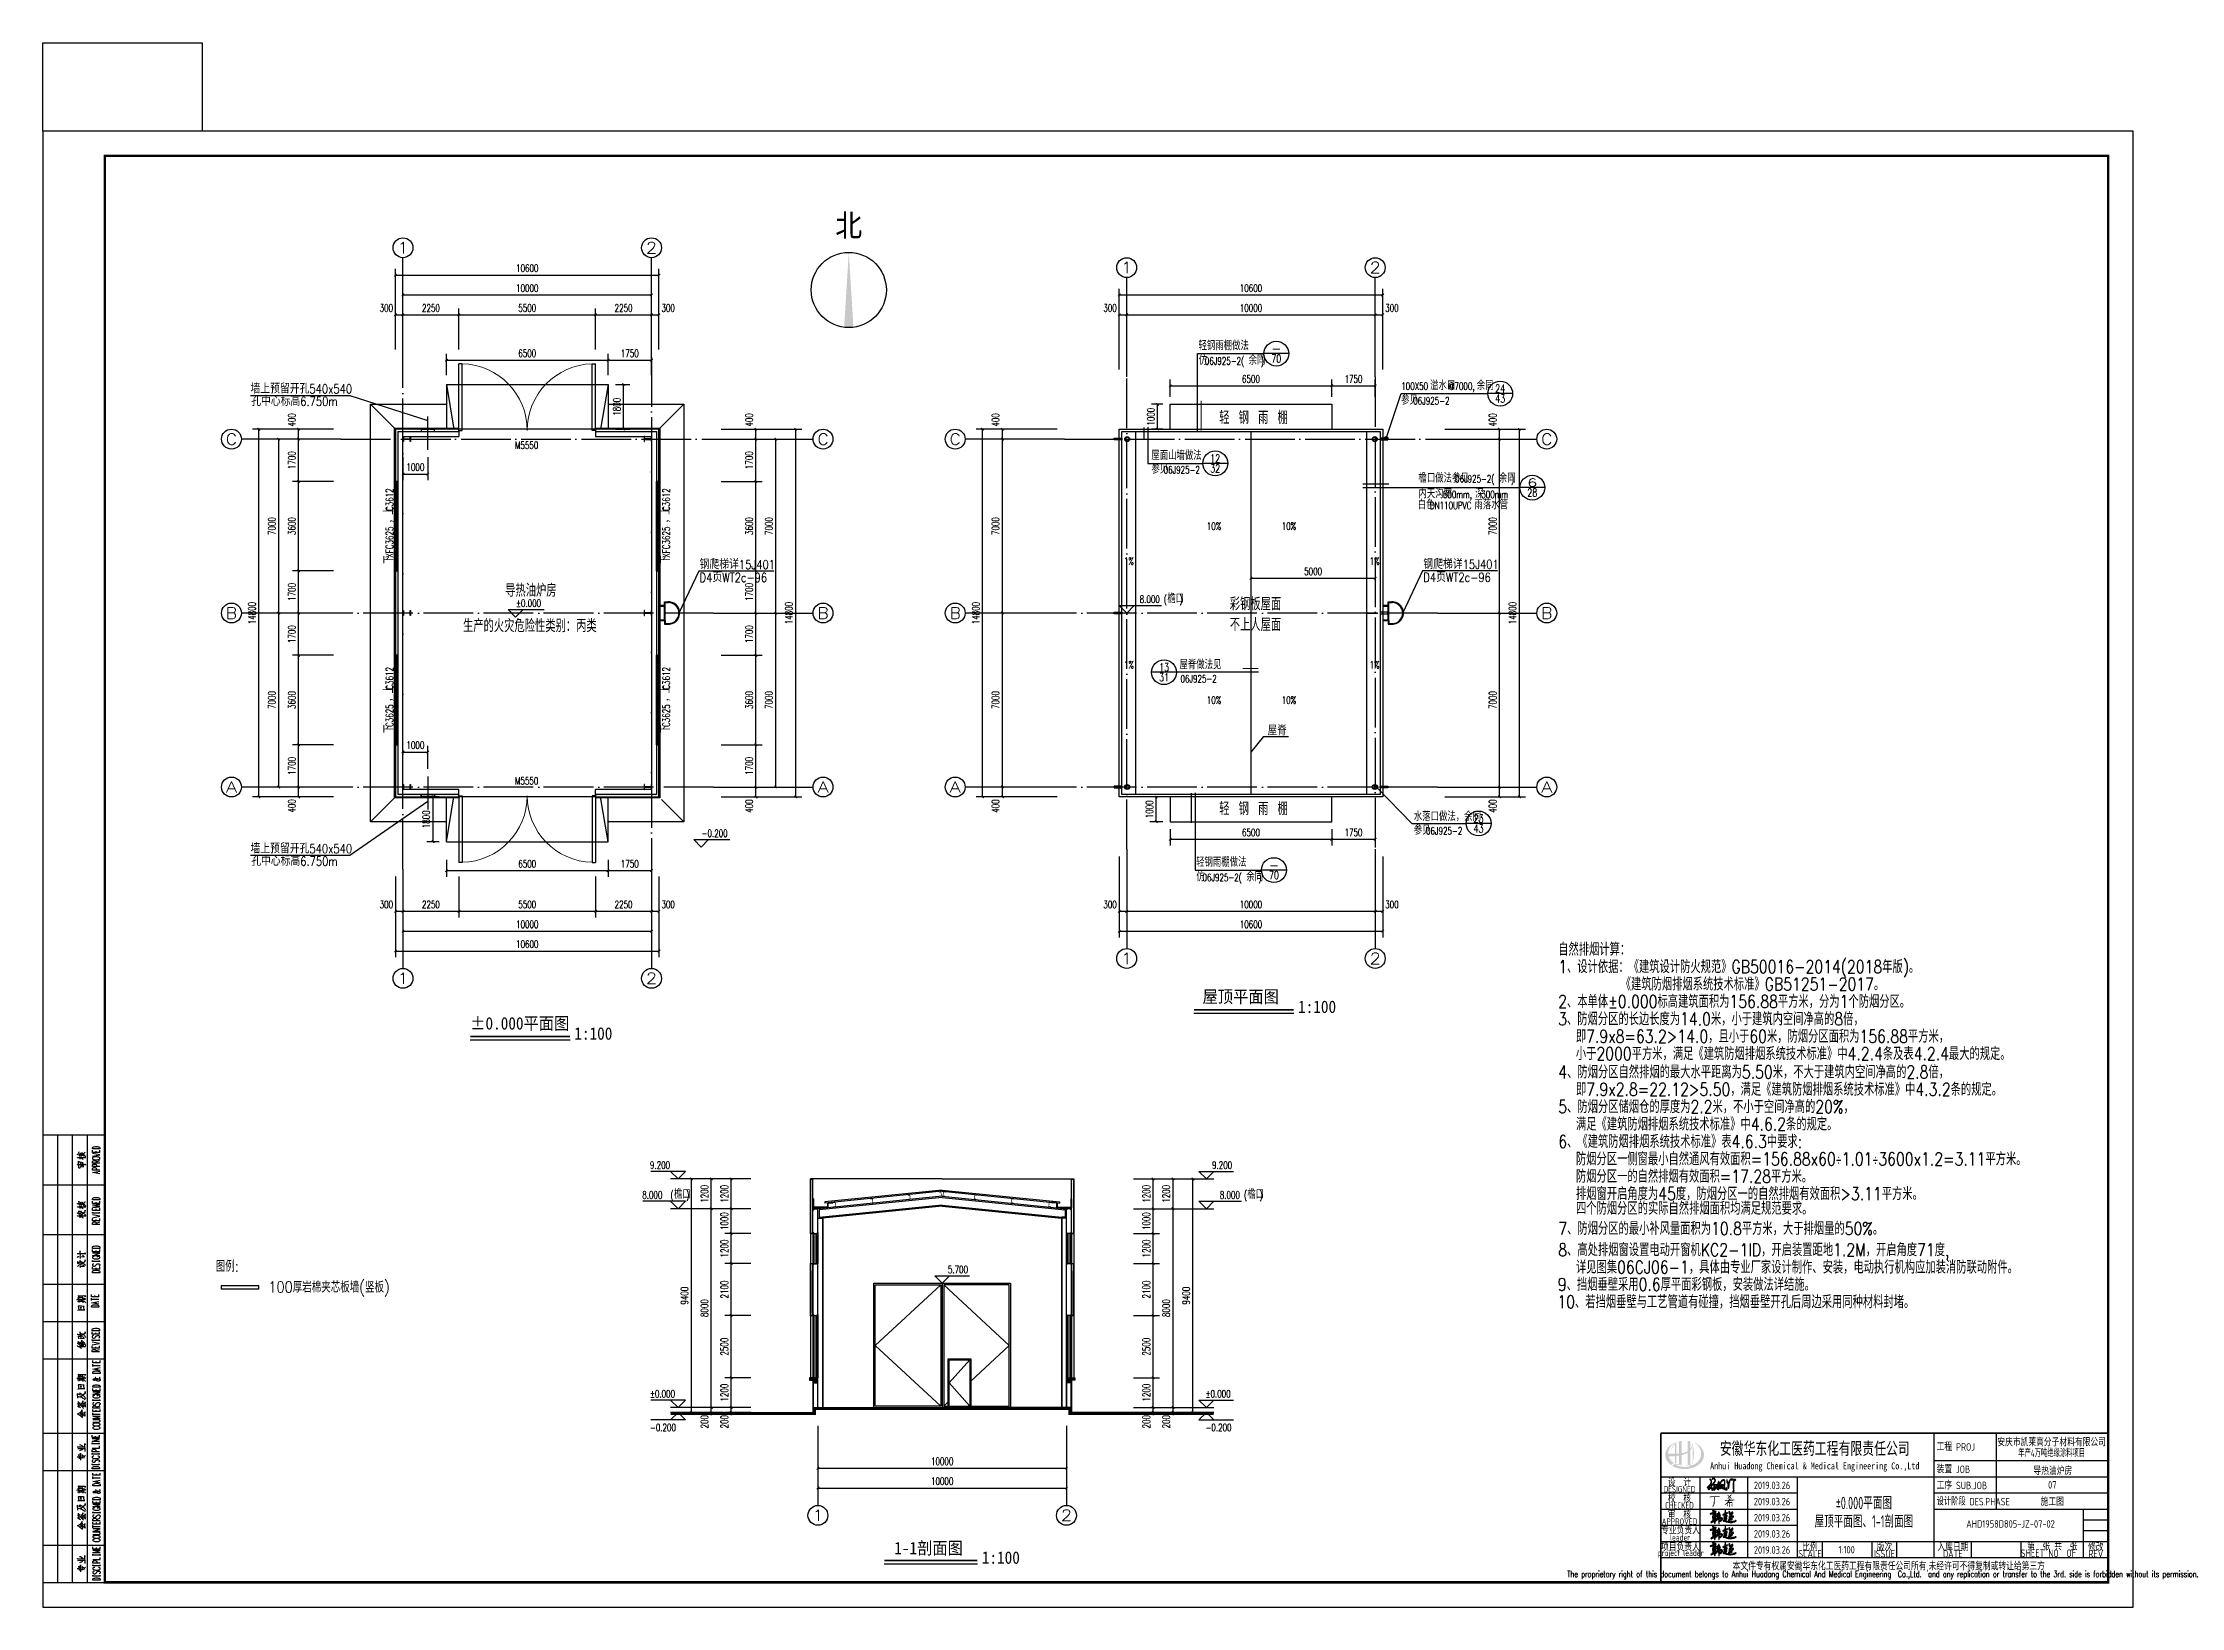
# Model space of a CAD drawing. Extents: x 4678611 to 4812712, y -485691 to -238224.
# Drawn here: x 4708672 to 4794710, y -422737 to -359784 of the extents above; entities that cross this region are included whole.
import ezdxf
from ezdxf.enums import TextEntityAlignment as Align

# ---------------------------------------------------------------- set-up
doc = ezdxf.new("R2010")
doc.units = 0
doc.header["$LTSCALE"] = 1000
doc.header["$MEASUREMENT"] = 0
doc.linetypes.add('DOTE', pattern=[2.42, 2, -0.2, 0.02, -0.2])
doc.layers.get('0').update_dxf_attribs({"linetype": 'CONTINUOUS'})
doc.layers.get('Defpoints').update_dxf_attribs({"linetype": 'CONTINUOUS'})
for name, color, linetype in [('11', 134, 'CONTINUOUS'), ('AXIS', 3, 'CONTINUOUS'), ('AXIS_TEXT', 7, 'CONTINUOUS'), ('DIM_ELEV', 3, 'CONTINUOUS'), ('DIM_IDEN', 3, 'CONTINUOUS'), ('DIM_SYMB', 3, 'CONTINUOUS'), ('DOTE', 252, 'CONTINUOUS'), ('HATCH', 8, 'CONTINUOUS'), ('Prof', 2, 'CONTINUOUS'), ('PUB_DIM', 3, 'CONTINUOUS'), ('PUB_TEXT', 7, 'CONTINUOUS'), ('PUB_TITLE', 4, 'CONTINUOUS'), ('PUB_WALL', 9, 'CONTINUOUS'), ('S-COLU_DIM', 3, 'CONTINUOUS'), ('STAIR', 5, 'CONTINUOUS'), ('WALL', 2, 'CONTINUOUS'), ('WALL-MOVE', 6, 'CONTINUOUS'), ('WINDOW', 4, 'CONTINUOUS'), ('WINDOW_TEXT', 7, 'CONTINUOUS'), ('剖面', 233, 'CONTINUOUS'), ('图名', 15, 'CONTINUOUS'), ('建筑外轮廓', 11, 'CONTINUOUS'), ('雨水管', 5, 'CONTINUOUS')]:
    doc.layers.add(name, color=color, linetype=linetype)
doc.layers.add('_0', color=7, linetype='CONTINUOUS', lineweight=25)
doc.styles.add('_HZTXT', font='txt.shx', dxfattribs={"width": 0.8, "bigfont": 'HZTXT.shx'})
doc.styles.add('_TCH_AXIS', font='COMPLEX', dxfattribs={"bigfont": 'GBCBIG'})
doc.styles.add('_TCH_DIM', font='SIMPLEX', dxfattribs={"bigfont": 'GBCBIG'})
doc.styles.add('_TCH_DIM_T3', font='SIMPLEX', dxfattribs={"width": 0.705882, "bigfont": 'GBCBIG'})
doc.styles.add('_TCH_LABEL', font='COMPLEX', dxfattribs={"bigfont": 'GBCBIG'})
doc.styles.add('_TCH_WINDOW', font='SIMPLEX', dxfattribs={"height": 3.5, "bigfont": 'GBCBIG'})
doc.styles.add('AHD', font='sceie.shx', dxfattribs={"width": 0.7, "bigfont": 'sceic.shx'})
doc.styles.add('COMPLEX', font='COMPLEX')
doc.styles.add('ECEC_TQ', font='txt_l.shx', dxfattribs={"bigfont": 'hztxt_l.shx'})
doc.styles.add('HT', font='')
doc.styles.add('HZ1', font='txt.shx', dxfattribs={"bigfont": 'hzdx.shx'})
doc.styles.add('sceie', font='sceie.shx', dxfattribs={"bigfont": 'sceic.shx'})
doc.styles.add('宋体', font='', dxfattribs={"width": 0.7})
doc.styles.get('HT').set_extended_font_data('SimSun')
doc.styles.get('宋体').set_extended_font_data('SimSun')
doc.dimstyles.new('_TCH_ARCH&&100', dxfattribs={"dimtxt": 297.5, "dimasz": 100, "dimexe": 250, "dimexo": 300, "dimgap": 126.25, "dimtad": 1, "dimdec": 0, "dimzin": 0, "dimdsep": 46, "dimtxsty": '_TCH_DIM_T3', "dimblk": 'ARCHTICK', "dimcen": 0.09, "dimclrt": 7, "dimazin": 2, "dimtfac": 1, "dimtdec": 0, "dimtix": 1, "dimtmove": 2, "dimatfit": 3, "dimfxl": 0, "dimtolj": 1, "dimtzin": 0, "dimarcsym": 0})

msp = doc.modelspace()

# ---------------------------------------------------------------- texts
at = {"color": 4, "style": 'HZ1', "width": 0.85}
for s, p in [('图例:', (4715632.8, -409237.9)), ('100厚岩棉夹芯板墙(竖板)', (4717746.2, -410076.8))]:
    msp.add_text(s, height=450, dxfattribs=at).set_placement(p)
for s, height, style, width, p in [('安徽华东化工医药工程有限责任公司', 500, '宋体', 0.7, (4779967.4, -416337.3)), ('安庆市凯莱高分子材料有限公司', 300, 'sceie', 0.8, (4789496.2, -416067.2)), ('年产4万吨绝缘涂料项目', 300, 'sceie', 0.65, (4789496.2, -416502.2)), ('Anhui Huadong Chemical & Medical Engineering Co.,Ltd', 280, '宋体', 0.85, (4779967.4, -417087.3)), ('导热油炉房', 300, 'sceie', 0.8, (4789544, -417223.3)), ('DESIGNED', 250, 'AHD', 0.8, (4774522.5, -417987.3)), ('DESIGNED', 250, 'AHD', 0.8, (4774522.5, -417987.3)), ('设  计', 300, 'AHD', 0.8, (4774522.5, -417687.3)), ('设  计', 300, 'AHD', 0.8, (4774522.5, -417687.3)), ('2019.03.26', 300, 'AHD', 0.8, (4778247.3, -417834)), ('07', 300, 'sceie', 0.8, (4789522.5, -417812.3)), ('CHECKED', 250, 'AHD', 0.8, (4774522.5, -418637.3)), ('CHECKED', 250, 'AHD', 0.8, (4774522.5, -418637.3)), ('校  核', 300, 'AHD', 0.8, (4774522.5, -418337.3)), ('校  核', 300, 'AHD', 0.8, (4774522.5, -418337.3)), ('审  核', 300, 'AHD', 0.8, (4774522.5, -418987.3)), ('审  核', 300, 'AHD', 0.8, (4774522.5, -418987.3)), ('2019.03.26', 300, 'AHD', 0.8, (4778247.3, -418484)), ('2019.03.26', 300, 'AHD', 0.8, (4778247.3, -419134)), ('屋顶平面图、1-1剖面图', 500, 'AHD', 0.7, (4781941.4, -419256)), ('%%P0.000平面图', 500, 'AHD', 0.7, (4781941.4, -418529.7)), ('施工图', 300, 'sceie', 0.8, (4789522.5, -418462.3)), ('APPROVED', 250, 'AHD', 0.8, (4774522.5, -419287.3)), ('APPROVED', 250, 'AHD', 0.8, (4774522.5, -419287.3)), ('专业负责人', 300, 'AHD', 0.8, (4774565.4, -419607.3)), ('leader', 250, 'AHD', 0.8, (4774552.5, -419927.3)), ('2019.03.26', 300, 'AHD', 0.8, (4778247.3, -419784)), ('project leader', 250, 'AHD', 0.8, (4774572.5, -420587.3)), ('项目负责人', 300, 'AHD', 0.8, (4774562.5, -420287.3)), ('2019.03.26', 300, 'AHD', 0.8, (4778247.3, -420434)), ('SCALE', 300, 'sceie', 0.8, (4779772.5, -420587.3)), ('比例', 300, 'sceie', 0.8, (4779772.5, -420287.3)), ('1:100', 300, 'sceie', 0.8, (4781248.4, -420424.3)), ('ISSUE', 300, 'sceie', 0.8, (4782772.5, -420587.3)), ('版次', 300, 'sceie', 0.8, (4782772.5, -420287.3)), ('入库日期', 300, 'sceie', 0.8, (4785522.5, -420287.3)), ('DATE', 300, 'sceie', 0.8, (4785522.5, -420587.3)), ('SHEET NO  OF  ', 300, 'sceie', 0.8, (4789522.5, -420562.3)), ('第  张 共  张', 300, 'sceie', 0.8, (4789522.5, -420262.3)), ('REV', 300, 'sceie', 0.8, (4791272.5, -420587.3)), ('修改', 300, 'sceie', 0.8, (4791272.5, -420287.3)), ('The proprietary right of this document belongs to Anhui Huadong Chemical And Medical Engineering  Co.,Ltd.  and any replication or transfer to the 3rd. side is forbidden without its permission. ', 250, 'ECEC_TQ', 0.72, (4782772.5, -421437.3)), ('本文件专有权属安徽华东化工医药工程有限责任公司所有,未经许可不得复制或转让给第三方', 300, 'sceie', 0.8, (4782943.6, -421086.2))]:
    msp.add_text(s, height=height, dxfattribs=dict(style=style, width=width)).set_placement(p, align=Align.MIDDLE)
at = {"style": 'sceie'}
for s, width, p in [('工程 PROJ', 0.8, (4784869.3, -416437.3)), ('装置 JOB', 0.8, (4784869.3, -417337.3)), ('工序 SUB.JOB', 0.8, (4784869.3, -417987.3)), ('设计阶段 DES.PHASE', 0.75, (4784869.3, -418637.3))]:
    msp.add_text(s, height=300, dxfattribs=dict(at, width=width)).set_placement(p)
at = {"style": 'sceie', "width": 0.8}
msp.add_attdef('AHD1958D805-JZ-07-02', text='200320-02-040', height=300, dxfattribs=at).set_placement((4787843.3, -419383.6), align=Align.MIDDLE)
at = {"layer": 'PUB_DIM'}
for s, height, style, width, p in [('北', 900.8, 'HT', 0.88, (4740559.3, -367582.6, -12083.9)), ('墙上预留开孔540x540', 365.69, '_HZTXT', 0.8, (4717030.6, -373894)), ('孔中心标高6.750m', 365.69, '_HZTXT', 0.8, (4717058.1, -374395)), ('轻 钢 雨 棚', 517.24, '_HZTXT', 0.8, (4756004.1, -375123.7)), ('钢爬梯详15J401', 365.69, '_HZTXT', 0.8, (4735100, -380963.1)), ('D4页WT2c-96', 365.69, '_HZTXT', 0.8, (4735100, -381485.1)), ('钢爬梯详15J401', 365.69, '_HZTXT', 0.8, (4764218, -380957.4)), ('D4页WT2c-96', 365.69, '_HZTXT', 0.8, (4764218, -381479.4)), ('导热油炉房', 517.24, '_HZTXT', 0.8, (4727276.5, -382076.4)), ('彩钢板屋面', 517.24, '_HZTXT', 0.8, (4756430.3, -382622.7)), ('生产的火灾危险性类别：丙类', 517.241, '_HZTXT', 0.8, (4725579.9, -383501.4)), ('不上人屋面', 517.24, '_HZTXT', 0.8, (4756430.3, -383456)), ('屋脊', 400, '_HZTXT', 0.8, (4757951.7, -387656.3)), ('轻 钢 雨 棚', 517.24, '_HZTXT', 0.8, (4756004.1, -390861.8)), ('墙上预留开孔540x540', 365.69, '_HZTXT', 0.8, (4717030.6, -392398.8)), ('孔中心标高6.750m', 365.69, '_HZTXT', 0.8, (4717058.1, -392899.7)), ('自然排烟计算：', 517.09, '_HZTXT', 0.8, (4769642.8, -396521)), ('1、设计依据：《建筑设计防火规范》GB50016-2014(2018年版)。', 517.085, '_HZTXT', 0.8, (4769642.8, -397221)), ('《建筑防烟排烟系统技术标准》GB51251-2017。', 517.085, '_HZTXT', 0.8, (4772160, -397921)), ('2、本单体%%P0.000标高建筑面积为156.88平方米，分为1个防烟分区。', 517.085, '_HZTXT', 0.8, (4769642.8, -398621)), ('3、防烟分区的长边长度为14.0米，小于建筑内空间净高的8倍，', 517.085, '_HZTXT', 0.8, (4769642.8, -399321)), ('即7.9x8=63.2>14.0，且小于60米，防烟分区面积为156.88平方米，', 517.085, '_HZTXT', 0.8, (4770353.8, -400021)), ('4、防烟分区自然排烟的最大水平距离为5.50米，不大于建筑内空间净高的2.8倍，', 517.085, '_HZTXT', 0.8, (4769646.8, -401455.8)), ('小于2000平方米，满足《建筑防烟排烟系统技术标准》中4.2.4条及表4.2.4最大的规定。', 517.085, '_HZTXT', 0.8, (4770353.8, -400721)), ('即7.9x2.8=22.12>5.50，满足《建筑防烟排烟系统技术标准》中4.3.2条的规定。', 517.085, '_HZTXT', 0.8, (4770357.8, -402155.8)), ('5、防烟分区储烟仓的厚度为2.2米，不小于空间净高的20%%%，', 517.085, '_HZTXT', 0.8, (4769646.8, -402855.8)), ('满足《建筑防烟排烟系统技术标准》中4.6.2条的规定。', 517.085, '_HZTXT', 0.8, (4770357.8, -403555.8)), ('6、《建筑防烟排烟系统技术标准》表4.6.3中要求:', 517.085, '_HZTXT', 0.8, (4769646.8, -404255.8)), ('防烟分区一侧窗最小自然通风有效面积=156.88x60÷1.01÷3600x1.2=3.11平方米。', 517.085, '_HZTXT', 0.8, (4770357.8, -404955.8)), ('防烟分区一的自然排烟有效面积=17.28平方米。', 517.085, '_HZTXT', 0.8, (4770357.8, -405655.8)), ('排烟窗开启角度为45度，防烟分区一的自然排烟有效面积>3.11平方米。', 517.085, '_HZTXT', 0.8, (4770357.8, -406355.8)), ('四个防烟分区的实际自然排烟面积均满足规范要求。', 517.085, '_HZTXT', 0.8, (4770357.8, -406943.7)), ('7、防烟分区的最小补风量面积为10.8平方米，大于排烟量的50%%%。', 517.085, '_HZTXT', 0.8, (4769646.8, -407755.8)), ('8、高处排烟窗设置电动开窗机KC2-1ID，开启装置距地1.2M，开启角度71度,', 517.085, '_HZTXT', 0.8, (4769646.8, -408611.6)), ('9、挡烟垂壁采用0.6厚平面彩钢板，安装做法详结施。', 517.085, '_HZTXT', 0.8, (4769628.4, -410006.7)), ('详见图集06CJ06-1，具体由专业厂家设计制作、安装，电动执行机构应加装消防联动附件。', 517.085, '_HZTXT', 0.8, (4770357.8, -409311.6)), ('10、若挡烟垂壁与工艺管道有碰撞，挡烟垂壁开孔后周边采用同种材料封堵。', 517.085, '_HZTXT', 0.8, (4769610, -410706.7))]:
    msp.add_text(s, height=height, dxfattribs=dict(at, style=style, width=width)).set_placement(p)
at = {"layer": 'PUB_TEXT', "style": '_TCH_DIM'}
for s, height, p in [('轻钢雨棚做法', 337.59, (4755172.4, -372151.2)), ('仿', 337.6, (4755181.9, -372737.3)), ('余同', 337.59, (4757187.6, -372737.3)), ('溢水口', 337.59, (4764489.8, -373752.4)), ('余同', 337.59, (4766367.1, -373752.4)), ('参见', 337.59, (4763321.2, -374341)), ('屋面山墙做法', 337.59, (4753273.2, -376568.6)), ('参见', 337.59, (4753277.7, -377117.4)), ('檐口做法参见', 337.59, (4764020.4, -377481.3)), ('余同', 337.59, (4767254.9, -377481.3)), ('白色', 337.59, (4763993.3, -378550.9)), ('内天沟宽', 337.59, (4764020.4, -378107)), ('雨落水管', 337.59, (4766274.8, -378550.9)), ('深', 337.6, (4766303.4, -378107)), ('檐口', 337.59, (4753916.3, -382327.1)), ('屋脊做法见', 337.59, (4754406.5, -384989.4)), ('水落口做法，余同', 337.59, (4763834.4, -391098.8)), ('参见', 337.59, (4763834.4, -391647.7)), ('轻钢雨棚做法', 337.59, (4755075.9, -392933.6)), ('仿', 337.6, (4755085.4, -393519.7)), ('余同', 337.59, (4757091.2, -393519.7)), ('檐口', 337.59, (4734068.7, -406297.5)), ('檐口', 337.59, (4757138, -406297.5))]:
    msp.add_text(s, height=height, dxfattribs=at).set_placement(p)
at = {"layer": 'PUB_TEXT', "style": '_TCH_DIM', "width": 0.705882}
for s, p in [('06J925-2(', (4755427.6, -372737.3)), (')', (4757679.1, -372737.3)), ('100X50', (4763329.8, -373752.4)), ('06J925-2', (4763812.7, -374341)), ('@7000,', (4765227.1, -373752.4)), ('06J925-2', (4753769.2, -377117.4)), ('06J925-2(', (4765494.9, -377481.3)), (')', (4767746.4, -377481.3)), ('DN110UPVC', (4764484.8, -378550.9)), ('600mm,', (4765003.4, -378107)), ('300mm', (4766549.1, -378107)), ('10%', (4755506.2, -379380.8)), ('10%', (4758519.1, -379380.8)), ('1%%%', (4752170.8, -380797)), ('1%%%', (4762054.4, -380797)), ('(', (4753776.3, -382327.1)), (')', (4754407.8, -382327.1)), ('%%P0.000', (4727715, -382488.3)), ('8.000', (4752806.3, -382327.1)), ('1%%%', (4752170.8, -384964.6)), ('06J925-2', (4754446.8, -385522.9)), ('1%%%', (4762054.4, -384964.6)), ('10%', (4755506.2, -386380.8)), ('10%', (4758519.1, -386380.8)), ('-0.200', (4735183.3, -391743.5)), ('06J925-2', (4764325.9, -391647.7)), ('06J925-2(', (4755331.2, -393519.7)), (')', (4757582.7, -393519.7)), ('9.200', (4733102.6, -405095)), ('9.200', (4755716.1, -405095)), ('8.000', (4732790.7, -406297.5)), ('(', (4733928.7, -406297.5)), (')', (4734560.2, -406297.5)), ('8.000', (4756028, -406297.5)), ('(', (4756998, -406297.5)), (')', (4757629.5, -406297.5)), ('5.700', (4745088.3, -409297.5)), ('%%P0.000', (4733102.6, -414297.5)), ('%%P0.000', (4755456.1, -414297.5)), ('-0.200', (4733102.6, -415657.5)), ('-0.200', (4755456.1, -415657.5))]:
    msp.add_text(s, height=297.5, dxfattribs=at).set_placement(p)
at = {"layer": 'PUB_TEXT', "style": '_TCH_LABEL'}
for s, height, width, p, p2 in [('70', 321.99, 0.772059, (4758101.2, -372655.8), (4758503.7, -372655.8)), ('-', 322, 1.458333, (4758101.2, -372253.3), (4758503.7, -372253.3)), ('43', 321.99, 0.75, (4767108, -374263.2), (4767510.4, -374263.2)), ('24', 321.99, 0.729167, (4767108, -373860.7), (4767510.4, -373860.7)), ('32', 321.99, 0.795455, (4755643.9, -377071.6), (4756046.3, -377071.6)), ('12', 321.99, 0.905172, (4755643.9, -376669.1), (4756046.3, -376669.1)), ('6', 322, 1.875, (4768400.4, -377645.2), (4768802.8, -377645.2)), ('28', 321.99, 0.772059, (4768400.4, -378047.7), (4768802.8, -378047.7)), ('31', 321.99, 0.9375, (4753582.4, -385474.9), (4753984.9, -385474.9)), ('13', 321.99, 0.905172, (4753582.4, -385072.4), (4753984.9, -385072.4)), ('43', 321.99, 0.75, (4766239.1, -391561.7), (4766641.5, -391561.7)), ('23', 321.99, 0.772059, (4766239.1, -391159.2), (4766641.5, -391159.2)), ('70', 321.99, 0.772059, (4758004.8, -393438.2), (4758407.3, -393438.2)), ('-', 322, 1.458333, (4758004.8, -393035.7), (4758407.3, -393035.7))]:
    msp.add_text(s, height=height, dxfattribs=dict(at, width=width)).set_placement(p, p2, align=Align.FIT)
at = {"layer": 'WINDOW_TEXT', "style": '_TCH_WINDOW', "width": 0.705882}
for s, p in [('C3612', (4722774.7, -378623.4)), ('C3612', (4733904.7, -378623.4)), ('XFC3625', (4722774.7, -380504.9)), ('XFC3625', (4733904.7, -380504.9)), ('C3612', (4722774.7, -385813.4)), ('C3612', (4733904.7, -385813.4)), ('C3625', (4722774.7, -387314.9)), ('C3625', (4733904.7, -387314.9))]:
    msp.add_text(s, height=297.5, rotation=90, dxfattribs=at).set_placement(p)
at = {"layer": 'WINDOW_TEXT', "style": '_TCH_WINDOW'}
for s, height, p in [('，上', 337.59, (4722774.7, -379114.9)), ('，上', 337.59, (4733904.7, -379114.9)), ('下', 337.6, (4722774.7, -380750.7)), ('下', 337.6, (4733904.7, -380750.7)), ('，上', 337.59, (4722774.7, -386304.9)), ('，上', 337.59, (4733904.7, -386304.9)), ('下', 337.6, (4722774.7, -387560.7)), ('下', 337.6, (4733904.7, -387560.7))]:
    msp.add_text(s, height=height, rotation=90, dxfattribs=at).set_placement(p)
at = {"layer": '图名', "style": '宋体', "width": 0.9}
for s, p in [('屋顶平面图', (4755334.2, -398416.3)), ('1:100', (4759177.6, -398825.1)), ('%%P0.000平面图', (4725872.9, -399491.3)), ('1:100', (4730059.6, -399900.1)), ('1-1剖面图', (4742930.8, -420606.4)), ('1:100', (4746454, -420988.8))]:
    msp.add_text(s, height=500, dxfattribs=at).set_placement(p)

# ---------------------------------------------------------------- blocks, each defined once
blk = doc.blocks.new('_ArchTick')
at = {"color": 0, "linetype": 'ByBlock', "const_width": 0.4}
blk.add_lwpolyline([(-0.5, -0.5), (0.5, 0.5)], dxfattribs=at)
blk = doc.blocks.new('*D24')
at = {"layer": 'Defpoints', "color": 0}
for p in [(4724165, -388324), (4723165, -389306), (4724165, -389306)]:
    blk.add_point(p, dxfattribs=at)
at = {"layer": 'PUB_DIM', "color": 0, "lineweight": -2}
for p, q in [((4723165, -389006), (4723165, -388074)), ((4723165, -388324), (4724165, -388324)), ((4724165, -389006), (4724165, -388074))]:
    blk.add_line(p, q, dxfattribs=at)
at = {"layer": 'PUB_DIM', "color": 0, "lineweight": -2, "xscale": 100, "yscale": 100, "zscale": 100, "rotation": 180}
blk.add_blockref('_ArchTick', (4723165, -388324), dxfattribs=at)
at = {"layer": 'PUB_DIM', "color": 0, "lineweight": -2, "xscale": 100, "yscale": 100, "zscale": 100}
blk.add_blockref('_ArchTick', (4724165, -388324), dxfattribs=at)
at = {"layer": 'PUB_DIM', "color": 7, "insert": (4723665, -388049), "char_height": 297.5, "attachment_point": 5, "style": '_TCH_DIM_T3'}
blk.add_mtext('\\A1;1000', dxfattribs=at)
blk = doc.blocks.new('*D25')
at = {"layer": 'Defpoints', "color": 0}
for p in [(4723165, -376158), (4724165, -376158), (4724165, -377140)]:
    blk.add_point(p, dxfattribs=at)
at = {"layer": 'PUB_DIM', "color": 0, "lineweight": -2}
for p, q in [((4723165, -376458), (4723165, -377390)), ((4724165, -376458), (4724165, -377390)), ((4723165, -377140), (4724165, -377140))]:
    blk.add_line(p, q, dxfattribs=at)
at = {"layer": 'PUB_DIM', "color": 0, "lineweight": -2, "xscale": 100, "yscale": 100, "zscale": 100, "rotation": 180}
blk.add_blockref('_ArchTick', (4723165, -377140), dxfattribs=at)
at = {"layer": 'PUB_DIM', "color": 0, "lineweight": -2, "xscale": 100, "yscale": 100, "zscale": 100}
blk.add_blockref('_ArchTick', (4724165, -377140), dxfattribs=at)
at = {"layer": 'PUB_DIM', "color": 7, "insert": (4723665, -376865), "char_height": 297.5, "attachment_point": 5, "style": '_TCH_DIM_T3'}
blk.add_mtext('\\A1;1000', dxfattribs=at)
blk = doc.blocks.new('*D50')
at = {"layer": 'Defpoints', "color": 0}
for p in [(4754033, -391132), (4760533, -391132), (4760533, -391835)]:
    blk.add_point(p, dxfattribs=at)
at = {"layer": 'PUB_DIM', "color": 0, "lineweight": -2}
for p, q in [((4754033, -391432), (4754033, -392085)), ((4760533, -391432), (4760533, -392085)), ((4754033, -391835), (4760533, -391835))]:
    blk.add_line(p, q, dxfattribs=at)
at = {"layer": 'PUB_DIM', "color": 0, "lineweight": -2, "xscale": 100, "yscale": 100, "zscale": 100, "rotation": 180}
blk.add_blockref('_ArchTick', (4754033, -391835), dxfattribs=at)
at = {"layer": 'PUB_DIM', "color": 0, "lineweight": -2, "xscale": 100, "yscale": 100, "zscale": 100}
blk.add_blockref('_ArchTick', (4760533, -391835), dxfattribs=at)
at = {"layer": 'PUB_DIM', "color": 7, "insert": (4757283, -391560), "char_height": 297.5, "attachment_point": 5, "style": '_TCH_DIM_T3'}
blk.add_mtext('\\A1;6500', dxfattribs=at)
blk = doc.blocks.new('*D51')
at = {"layer": 'Defpoints', "color": 0}
for p in [(4760533, -391132), (4762283, -391132), (4762283, -391835)]:
    blk.add_point(p, dxfattribs=at)
at = {"layer": 'PUB_DIM', "color": 0, "lineweight": -2}
for p, q in [((4760533, -391432), (4760533, -392085)), ((4762283, -391432), (4762283, -392085)), ((4760533, -391835), (4762283, -391835))]:
    blk.add_line(p, q, dxfattribs=at)
at = {"layer": 'PUB_DIM', "color": 0, "lineweight": -2, "xscale": 100, "yscale": 100, "zscale": 100, "rotation": 180}
blk.add_blockref('_ArchTick', (4760533, -391835), dxfattribs=at)
at = {"layer": 'PUB_DIM', "color": 0, "lineweight": -2, "xscale": 100, "yscale": 100, "zscale": 100}
blk.add_blockref('_ArchTick', (4762283, -391835), dxfattribs=at)
at = {"layer": 'PUB_DIM', "color": 7, "insert": (4761408, -391560), "char_height": 297.5, "attachment_point": 5, "style": '_TCH_DIM_T3'}
blk.add_mtext('\\A1;1750', dxfattribs=at)
blk = doc.blocks.new('*D52')
at = {"layer": 'Defpoints', "color": 0}
for p in [(4753470, -390132), (4754033, -390132), (4754033, -391132)]:
    blk.add_point(p, dxfattribs=at)
at = {"layer": 'PUB_DIM', "color": 0, "lineweight": -2}
for p, q in [((4753733, -390132), (4753220, -390132)), ((4753470, -391132), (4753470, -390132)), ((4753733, -391132), (4753220, -391132))]:
    blk.add_line(p, q, dxfattribs=at)
at = {"layer": 'PUB_DIM', "color": 0, "lineweight": -2, "xscale": 100, "yscale": 100, "zscale": 100}
for p, rotation in [((4753470, -390132), 90), ((4753470, -391132), 270)]:
    blk.add_blockref('_ArchTick', p, dxfattribs=dict(at, rotation=rotation))
at = {"layer": 'PUB_DIM', "color": 7, "insert": (4753195, -390632), "char_height": 297.5, "attachment_point": 5, "rotation": 90, "style": '_TCH_DIM_T3'}
blk.add_mtext('\\A1;1000', dxfattribs=at)
blk = doc.blocks.new('*D53')
at = {"layer": 'Defpoints', "color": 0}
for p in [(4753526, -374332), (4754033, -374332), (4754033, -375332)]:
    blk.add_point(p, dxfattribs=at)
at = {"layer": 'PUB_DIM', "color": 0, "lineweight": -2}
for p, q in [((4753733, -374332), (4753276, -374332)), ((4753526, -375332), (4753526, -374332)), ((4753733, -375332), (4753276, -375332))]:
    blk.add_line(p, q, dxfattribs=at)
at = {"layer": 'PUB_DIM', "color": 0, "lineweight": -2, "xscale": 100, "yscale": 100, "zscale": 100}
for p, rotation in [((4753526, -374332), 90), ((4753526, -375332), 270)]:
    blk.add_blockref('_ArchTick', p, dxfattribs=dict(at, rotation=rotation))
at = {"layer": 'PUB_DIM', "color": 7, "insert": (4753251, -374832), "char_height": 297.5, "attachment_point": 5, "rotation": 90, "style": '_TCH_DIM_T3'}
blk.add_mtext('\\A1;1000', dxfattribs=at)
blk = doc.blocks.new('*D54')
at = {"layer": 'Defpoints', "color": 0}
for p in [(4760533, -373589), (4754033, -374332), (4760533, -374332)]:
    blk.add_point(p, dxfattribs=at)
at = {"layer": 'PUB_DIM', "color": 0, "lineweight": -2}
for p, q in [((4754033, -374032), (4754033, -373339)), ((4760533, -374032), (4760533, -373339)), ((4754033, -373589), (4760533, -373589))]:
    blk.add_line(p, q, dxfattribs=at)
at = {"layer": 'PUB_DIM', "color": 0, "lineweight": -2, "xscale": 100, "yscale": 100, "zscale": 100, "rotation": 180}
blk.add_blockref('_ArchTick', (4754033, -373589), dxfattribs=at)
at = {"layer": 'PUB_DIM', "color": 0, "lineweight": -2, "xscale": 100, "yscale": 100, "zscale": 100}
blk.add_blockref('_ArchTick', (4760533, -373589), dxfattribs=at)
at = {"layer": 'PUB_DIM', "color": 7, "insert": (4757283, -373314), "char_height": 297.5, "attachment_point": 5, "style": '_TCH_DIM_T3'}
blk.add_mtext('\\A1;6500', dxfattribs=at)
blk = doc.blocks.new('*D55')
at = {"layer": 'Defpoints', "color": 0}
for p in [(4762283, -373589), (4760533, -374332), (4762283, -374332)]:
    blk.add_point(p, dxfattribs=at)
at = {"layer": 'PUB_DIM', "color": 0, "lineweight": -2}
for p, q in [((4760533, -374032), (4760533, -373339)), ((4762283, -374032), (4762283, -373339)), ((4760533, -373589), (4762283, -373589))]:
    blk.add_line(p, q, dxfattribs=at)
at = {"layer": 'PUB_DIM', "color": 0, "lineweight": -2, "xscale": 100, "yscale": 100, "zscale": 100, "rotation": 180}
blk.add_blockref('_ArchTick', (4760533, -373589), dxfattribs=at)
at = {"layer": 'PUB_DIM', "color": 0, "lineweight": -2, "xscale": 100, "yscale": 100, "zscale": 100}
blk.add_blockref('_ArchTick', (4762283, -373589), dxfattribs=at)
at = {"layer": 'PUB_DIM', "color": 7, "insert": (4761408, -373314), "char_height": 297.5, "attachment_point": 5, "style": '_TCH_DIM_T3'}
blk.add_mtext('\\A1;1750', dxfattribs=at)
blk = doc.blocks.new('*D56')
at = {"layer": 'Defpoints', "color": 0}
for p in [(4724915, -392363), (4731415, -392363), (4731415, -393098)]:
    blk.add_point(p, dxfattribs=at)
at = {"layer": 'PUB_DIM', "color": 0, "lineweight": -2}
for p, q in [((4724915, -392663), (4724915, -393348)), ((4724915, -393098), (4731415, -393098)), ((4731415, -392663), (4731415, -393348))]:
    blk.add_line(p, q, dxfattribs=at)
at = {"layer": 'PUB_DIM', "color": 0, "lineweight": -2, "xscale": 100, "yscale": 100, "zscale": 100, "rotation": 180}
blk.add_blockref('_ArchTick', (4724915, -393098), dxfattribs=at)
at = {"layer": 'PUB_DIM', "color": 0, "lineweight": -2, "xscale": 100, "yscale": 100, "zscale": 100}
blk.add_blockref('_ArchTick', (4731415, -393098), dxfattribs=at)
at = {"layer": 'PUB_DIM', "color": 7, "insert": (4728165, -392823), "char_height": 297.5, "attachment_point": 5, "style": '_TCH_DIM_T3'}
blk.add_mtext('\\A1;6500', dxfattribs=at)
blk = doc.blocks.new('*D57')
at = {"layer": 'Defpoints', "color": 0}
for p in [(4731415, -392363), (4733165, -392363), (4733165, -393098)]:
    blk.add_point(p, dxfattribs=at)
at = {"layer": 'PUB_DIM', "color": 0, "lineweight": -2}
for p, q in [((4731415, -392663), (4731415, -393348)), ((4731415, -393098), (4733165, -393098)), ((4733165, -392663), (4733165, -393348))]:
    blk.add_line(p, q, dxfattribs=at)
at = {"layer": 'PUB_DIM', "color": 0, "lineweight": -2, "xscale": 100, "yscale": 100, "zscale": 100, "rotation": 180}
blk.add_blockref('_ArchTick', (4731415, -393098), dxfattribs=at)
at = {"layer": 'PUB_DIM', "color": 0, "lineweight": -2, "xscale": 100, "yscale": 100, "zscale": 100}
blk.add_blockref('_ArchTick', (4733165, -393098), dxfattribs=at)
at = {"layer": 'PUB_DIM', "color": 7, "insert": (4732290, -392823), "char_height": 297.5, "attachment_point": 5, "style": '_TCH_DIM_T3'}
blk.add_mtext('\\A1;1750', dxfattribs=at)
blk = doc.blocks.new('*D58')
at = {"layer": 'Defpoints', "color": 0}
for p in [(4724375, -390132), (4724915, -390132), (4724915, -391932)]:
    blk.add_point(p, dxfattribs=at)
at = {"layer": 'PUB_DIM', "color": 0, "lineweight": -2}
for p, q in [((4724615, -390132), (4724125, -390132)), ((4724375, -391932), (4724375, -390132)), ((4724615, -391932), (4724125, -391932))]:
    blk.add_line(p, q, dxfattribs=at)
at = {"layer": 'PUB_DIM', "color": 0, "lineweight": -2, "xscale": 100, "yscale": 100, "zscale": 100}
for p, rotation in [((4724375, -390132), 90), ((4724375, -391932), 270)]:
    blk.add_blockref('_ArchTick', p, dxfattribs=dict(at, rotation=rotation))
at = {"layer": 'PUB_DIM', "color": 7, "insert": (4724100, -391032), "char_height": 297.5, "attachment_point": 5, "rotation": 90, "style": '_TCH_DIM_T3'}
blk.add_mtext('\\A1;1800', dxfattribs=at)
blk = doc.blocks.new('*D59')
at = {"layer": 'Defpoints', "color": 0}
for p in [(4731415, -372556), (4724915, -373456), (4731415, -373456)]:
    blk.add_point(p, dxfattribs=at)
at = {"layer": 'PUB_DIM', "color": 0, "lineweight": -2}
for p, q in [((4724915, -373156), (4724915, -372306)), ((4731415, -373156), (4731415, -372306)), ((4724915, -372556), (4731415, -372556))]:
    blk.add_line(p, q, dxfattribs=at)
at = {"layer": 'PUB_DIM', "color": 0, "lineweight": -2, "xscale": 100, "yscale": 100, "zscale": 100, "rotation": 180}
blk.add_blockref('_ArchTick', (4724915, -372556), dxfattribs=at)
at = {"layer": 'PUB_DIM', "color": 0, "lineweight": -2, "xscale": 100, "yscale": 100, "zscale": 100}
blk.add_blockref('_ArchTick', (4731415, -372556), dxfattribs=at)
at = {"layer": 'PUB_DIM', "color": 7, "insert": (4728165, -372281), "char_height": 297.5, "attachment_point": 5, "style": '_TCH_DIM_T3'}
blk.add_mtext('\\A1;6500', dxfattribs=at)
blk = doc.blocks.new('*D60')
at = {"layer": 'Defpoints', "color": 0}
for p in [(4733165, -372556), (4731415, -373456), (4733165, -373456)]:
    blk.add_point(p, dxfattribs=at)
at = {"layer": 'PUB_DIM', "color": 0, "lineweight": -2}
for p, q in [((4731415, -373156), (4731415, -372306)), ((4733165, -373156), (4733165, -372306)), ((4731415, -372556), (4733165, -372556))]:
    blk.add_line(p, q, dxfattribs=at)
at = {"layer": 'PUB_DIM', "color": 0, "lineweight": -2, "xscale": 100, "yscale": 100, "zscale": 100, "rotation": 180}
blk.add_blockref('_ArchTick', (4731415, -372556), dxfattribs=at)
at = {"layer": 'PUB_DIM', "color": 0, "lineweight": -2, "xscale": 100, "yscale": 100, "zscale": 100}
blk.add_blockref('_ArchTick', (4733165, -372556), dxfattribs=at)
at = {"layer": 'PUB_DIM', "color": 7, "insert": (4732290, -372281), "char_height": 297.5, "attachment_point": 5, "style": '_TCH_DIM_T3'}
blk.add_mtext('\\A1;1750', dxfattribs=at)
blk = doc.blocks.new('*D61')
at = {"layer": 'Defpoints', "color": 0}
for p in [(4731415, -373532), (4732041, -373532), (4731415, -375332)]:
    blk.add_point(p, dxfattribs=at)
at = {"layer": 'PUB_DIM', "color": 0, "lineweight": -2}
for p, q in [((4731715, -373532), (4732291, -373532)), ((4732041, -375332), (4732041, -373532)), ((4731715, -375332), (4732291, -375332))]:
    blk.add_line(p, q, dxfattribs=at)
at = {"layer": 'PUB_DIM', "color": 0, "lineweight": -2, "xscale": 100, "yscale": 100, "zscale": 100}
for p, rotation in [((4732041, -373532), 90), ((4732041, -375332), 270)]:
    blk.add_blockref('_ArchTick', p, dxfattribs=dict(at, rotation=rotation))
at = {"layer": 'PUB_DIM', "color": 7, "insert": (4731766, -374432), "char_height": 297.5, "attachment_point": 5, "rotation": 90, "style": '_TCH_DIM_T3'}
blk.add_mtext('\\A1;1800', dxfattribs=at)
blk = doc.blocks.new('*D62')
at = {"layer": 'Defpoints', "color": 0}
for p in [(4733465, -370732), (4733165, -372432), (4733465, -372432)]:
    blk.add_point(p, dxfattribs=at)
at = {"layer": 'PUB_DIM', "color": 0, "lineweight": -2}
for p, q in [((4733165, -372132), (4733165, -370482)), ((4733165, -370732), (4733465, -370732)), ((4733465, -372132), (4733465, -370482))]:
    blk.add_line(p, q, dxfattribs=at)
at = {"layer": 'PUB_DIM', "color": 0, "lineweight": -2, "xscale": 100, "yscale": 100, "zscale": 100, "rotation": 180}
blk.add_blockref('_ArchTick', (4733165, -370732), dxfattribs=at)
at = {"layer": 'PUB_DIM', "color": 0, "lineweight": -2, "xscale": 100, "yscale": 100, "zscale": 100}
blk.add_blockref('_ArchTick', (4733465, -370732), dxfattribs=at)
at = {"layer": 'PUB_DIM', "color": 7, "insert": (4733835, -370457), "char_height": 297.5, "attachment_point": 5, "style": '_TCH_DIM_T3'}
blk.add_mtext('\\A1;300', dxfattribs=at)
blk = doc.blocks.new('*D63')
at = {"layer": 'Defpoints', "color": 0}
for p in [(4733165, -370732), (4730915, -372432), (4733165, -372432)]:
    blk.add_point(p, dxfattribs=at)
at = {"layer": 'PUB_DIM', "color": 0, "lineweight": -2}
for p, q in [((4730915, -372132), (4730915, -370482)), ((4730915, -370732), (4733165, -370732)), ((4733165, -372132), (4733165, -370482))]:
    blk.add_line(p, q, dxfattribs=at)
at = {"layer": 'PUB_DIM', "color": 0, "lineweight": -2, "xscale": 100, "yscale": 100, "zscale": 100, "rotation": 180}
blk.add_blockref('_ArchTick', (4730915, -370732), dxfattribs=at)
at = {"layer": 'PUB_DIM', "color": 0, "lineweight": -2, "xscale": 100, "yscale": 100, "zscale": 100}
blk.add_blockref('_ArchTick', (4733165, -370732), dxfattribs=at)
at = {"layer": 'PUB_DIM', "color": 7, "insert": (4732040, -370457), "char_height": 297.5, "attachment_point": 5, "style": '_TCH_DIM_T3'}
blk.add_mtext('\\A1;2250', dxfattribs=at)
blk = doc.blocks.new('*D64')
at = {"layer": 'Defpoints', "color": 0}
for p in [(4730915, -370732), (4725415, -372432), (4730915, -372432)]:
    blk.add_point(p, dxfattribs=at)
at = {"layer": 'PUB_DIM', "color": 0, "lineweight": -2}
for p, q in [((4725415, -372132), (4725415, -370482)), ((4725415, -370732), (4730915, -370732)), ((4730915, -372132), (4730915, -370482))]:
    blk.add_line(p, q, dxfattribs=at)
at = {"layer": 'PUB_DIM', "color": 0, "lineweight": -2, "xscale": 100, "yscale": 100, "zscale": 100, "rotation": 180}
blk.add_blockref('_ArchTick', (4725415, -370732), dxfattribs=at)
at = {"layer": 'PUB_DIM', "color": 0, "lineweight": -2, "xscale": 100, "yscale": 100, "zscale": 100}
blk.add_blockref('_ArchTick', (4730915, -370732), dxfattribs=at)
at = {"layer": 'PUB_DIM', "color": 7, "insert": (4728165, -370457), "char_height": 297.5, "attachment_point": 5, "style": '_TCH_DIM_T3'}
blk.add_mtext('\\A1;5500', dxfattribs=at)
blk = doc.blocks.new('*D65')
at = {"layer": 'Defpoints', "color": 0}
for p in [(4725415, -370732), (4723165, -372432), (4725415, -372432)]:
    blk.add_point(p, dxfattribs=at)
at = {"layer": 'PUB_DIM', "color": 0, "lineweight": -2}
for p, q in [((4723165, -372132), (4723165, -370482)), ((4723165, -370732), (4725415, -370732)), ((4725415, -372132), (4725415, -370482))]:
    blk.add_line(p, q, dxfattribs=at)
at = {"layer": 'PUB_DIM', "color": 0, "lineweight": -2, "xscale": 100, "yscale": 100, "zscale": 100, "rotation": 180}
blk.add_blockref('_ArchTick', (4723165, -370732), dxfattribs=at)
at = {"layer": 'PUB_DIM', "color": 0, "lineweight": -2, "xscale": 100, "yscale": 100, "zscale": 100}
blk.add_blockref('_ArchTick', (4725415, -370732), dxfattribs=at)
at = {"layer": 'PUB_DIM', "color": 7, "insert": (4724290, -370457), "char_height": 297.5, "attachment_point": 5, "style": '_TCH_DIM_T3'}
blk.add_mtext('\\A1;2250', dxfattribs=at)
blk = doc.blocks.new('*D66')
at = {"layer": 'Defpoints', "color": 0}
for p in [(4723165, -370732), (4722865, -372432), (4723165, -372432)]:
    blk.add_point(p, dxfattribs=at)
at = {"layer": 'PUB_DIM', "color": 0, "lineweight": -2}
for p, q in [((4722865, -372132), (4722865, -370482)), ((4722865, -370732), (4723165, -370732)), ((4723165, -372132), (4723165, -370482))]:
    blk.add_line(p, q, dxfattribs=at)
at = {"layer": 'PUB_DIM', "color": 0, "lineweight": -2, "xscale": 100, "yscale": 100, "zscale": 100, "rotation": 180}
blk.add_blockref('_ArchTick', (4722865, -370732), dxfattribs=at)
at = {"layer": 'PUB_DIM', "color": 0, "lineweight": -2, "xscale": 100, "yscale": 100, "zscale": 100}
blk.add_blockref('_ArchTick', (4723165, -370732), dxfattribs=at)
at = {"layer": 'PUB_DIM', "color": 7, "insert": (4722495, -370457), "char_height": 297.5, "attachment_point": 5, "style": '_TCH_DIM_T3'}
blk.add_mtext('\\A1;300', dxfattribs=at)
blk = doc.blocks.new('*D67')
at = {"layer": 'Defpoints', "color": 0}
for p in [(4733165, -393032), (4733465, -393032), (4733465, -394732)]:
    blk.add_point(p, dxfattribs=at)
at = {"layer": 'PUB_DIM', "color": 0, "lineweight": -2}
for p, q in [((4733165, -393332), (4733165, -394982)), ((4733465, -393332), (4733465, -394982)), ((4733165, -394732), (4733465, -394732))]:
    blk.add_line(p, q, dxfattribs=at)
at = {"layer": 'PUB_DIM', "color": 0, "lineweight": -2, "xscale": 100, "yscale": 100, "zscale": 100, "rotation": 180}
blk.add_blockref('_ArchTick', (4733165, -394732), dxfattribs=at)
at = {"layer": 'PUB_DIM', "color": 0, "lineweight": -2, "xscale": 100, "yscale": 100, "zscale": 100}
blk.add_blockref('_ArchTick', (4733465, -394732), dxfattribs=at)
at = {"layer": 'PUB_DIM', "color": 7, "insert": (4733835, -394457), "char_height": 297.5, "attachment_point": 5, "style": '_TCH_DIM_T3'}
blk.add_mtext('\\A1;300', dxfattribs=at)
blk = doc.blocks.new('*D68')
at = {"layer": 'Defpoints', "color": 0}
for p in [(4730915, -393032), (4733165, -393032), (4733165, -394732)]:
    blk.add_point(p, dxfattribs=at)
at = {"layer": 'PUB_DIM', "color": 0, "lineweight": -2}
for p, q in [((4730915, -393332), (4730915, -394982)), ((4733165, -393332), (4733165, -394982)), ((4730915, -394732), (4733165, -394732))]:
    blk.add_line(p, q, dxfattribs=at)
at = {"layer": 'PUB_DIM', "color": 0, "lineweight": -2, "xscale": 100, "yscale": 100, "zscale": 100, "rotation": 180}
blk.add_blockref('_ArchTick', (4730915, -394732), dxfattribs=at)
at = {"layer": 'PUB_DIM', "color": 0, "lineweight": -2, "xscale": 100, "yscale": 100, "zscale": 100}
blk.add_blockref('_ArchTick', (4733165, -394732), dxfattribs=at)
at = {"layer": 'PUB_DIM', "color": 7, "insert": (4732040, -394457), "char_height": 297.5, "attachment_point": 5, "style": '_TCH_DIM_T3'}
blk.add_mtext('\\A1;2250', dxfattribs=at)
blk = doc.blocks.new('*D69')
at = {"layer": 'Defpoints', "color": 0}
for p in [(4725415, -393032), (4730915, -393032), (4730915, -394732)]:
    blk.add_point(p, dxfattribs=at)
at = {"layer": 'PUB_DIM', "color": 0, "lineweight": -2}
for p, q in [((4725415, -393332), (4725415, -394982)), ((4730915, -393332), (4730915, -394982)), ((4725415, -394732), (4730915, -394732))]:
    blk.add_line(p, q, dxfattribs=at)
at = {"layer": 'PUB_DIM', "color": 0, "lineweight": -2, "xscale": 100, "yscale": 100, "zscale": 100, "rotation": 180}
blk.add_blockref('_ArchTick', (4725415, -394732), dxfattribs=at)
at = {"layer": 'PUB_DIM', "color": 0, "lineweight": -2, "xscale": 100, "yscale": 100, "zscale": 100}
blk.add_blockref('_ArchTick', (4730915, -394732), dxfattribs=at)
at = {"layer": 'PUB_DIM', "color": 7, "insert": (4728165, -394457), "char_height": 297.5, "attachment_point": 5, "style": '_TCH_DIM_T3'}
blk.add_mtext('\\A1;5500', dxfattribs=at)
blk = doc.blocks.new('*D70')
at = {"layer": 'Defpoints', "color": 0}
for p in [(4723165, -393032), (4725415, -393032), (4725415, -394732)]:
    blk.add_point(p, dxfattribs=at)
at = {"layer": 'PUB_DIM', "color": 0, "lineweight": -2}
for p, q in [((4723165, -393332), (4723165, -394982)), ((4725415, -393332), (4725415, -394982)), ((4723165, -394732), (4725415, -394732))]:
    blk.add_line(p, q, dxfattribs=at)
at = {"layer": 'PUB_DIM', "color": 0, "lineweight": -2, "xscale": 100, "yscale": 100, "zscale": 100, "rotation": 180}
blk.add_blockref('_ArchTick', (4723165, -394732), dxfattribs=at)
at = {"layer": 'PUB_DIM', "color": 0, "lineweight": -2, "xscale": 100, "yscale": 100, "zscale": 100}
blk.add_blockref('_ArchTick', (4725415, -394732), dxfattribs=at)
at = {"layer": 'PUB_DIM', "color": 7, "insert": (4724290, -394457), "char_height": 297.5, "attachment_point": 5, "style": '_TCH_DIM_T3'}
blk.add_mtext('\\A1;2250', dxfattribs=at)
blk = doc.blocks.new('*D71')
at = {"layer": 'Defpoints', "color": 0}
for p in [(4722865, -393032), (4723165, -393032), (4723165, -394732)]:
    blk.add_point(p, dxfattribs=at)
at = {"layer": 'PUB_DIM', "color": 0, "lineweight": -2}
for p, q in [((4722865, -393332), (4722865, -394982)), ((4723165, -393332), (4723165, -394982)), ((4722865, -394732), (4723165, -394732))]:
    blk.add_line(p, q, dxfattribs=at)
at = {"layer": 'PUB_DIM', "color": 0, "lineweight": -2, "xscale": 100, "yscale": 100, "zscale": 100, "rotation": 180}
blk.add_blockref('_ArchTick', (4722865, -394732), dxfattribs=at)
at = {"layer": 'PUB_DIM', "color": 0, "lineweight": -2, "xscale": 100, "yscale": 100, "zscale": 100}
blk.add_blockref('_ArchTick', (4723165, -394732), dxfattribs=at)
at = {"layer": 'PUB_DIM', "color": 7, "insert": (4722495, -394457), "char_height": 297.5, "attachment_point": 5, "style": '_TCH_DIM_T3'}
blk.add_mtext('\\A1;300', dxfattribs=at)
blk = doc.blocks.new('*D72')
at = {"layer": 'Defpoints', "color": 0}
for p in [(4735665, -389732), (4737365, -389732), (4735665, -390132)]:
    blk.add_point(p, dxfattribs=at)
at = {"layer": 'PUB_DIM', "color": 0, "lineweight": -2}
for p, q in [((4735965, -389732), (4737615, -389732)), ((4737365, -390132), (4737365, -389732)), ((4735965, -390132), (4737615, -390132))]:
    blk.add_line(p, q, dxfattribs=at)
at = {"layer": 'PUB_DIM', "color": 0, "lineweight": -2, "xscale": 100, "yscale": 100, "zscale": 100}
for p, rotation in [((4737365, -389732), 90), ((4737365, -390132), 270)]:
    blk.add_blockref('_ArchTick', p, dxfattribs=dict(at, rotation=rotation))
at = {"layer": 'PUB_DIM', "color": 7, "insert": (4737090, -390502), "char_height": 297.5, "attachment_point": 5, "rotation": 90, "style": '_TCH_DIM_T3'}
blk.add_mtext('\\A1;400', dxfattribs=at)
blk = doc.blocks.new('*D73')
at = {"layer": 'Defpoints', "color": 0}
for p in [(4735665, -388032), (4737365, -388032), (4735665, -389732)]:
    blk.add_point(p, dxfattribs=at)
at = {"layer": 'PUB_DIM', "color": 0, "lineweight": -2}
for p, q in [((4735965, -388032), (4737615, -388032)), ((4737365, -389732), (4737365, -388032)), ((4735965, -389732), (4737615, -389732))]:
    blk.add_line(p, q, dxfattribs=at)
at = {"layer": 'PUB_DIM', "color": 0, "lineweight": -2, "xscale": 100, "yscale": 100, "zscale": 100}
for p, rotation in [((4737365, -388032), 90), ((4737365, -389732), 270)]:
    blk.add_blockref('_ArchTick', p, dxfattribs=dict(at, rotation=rotation))
at = {"layer": 'PUB_DIM', "color": 7, "insert": (4737090, -388882), "char_height": 297.5, "attachment_point": 5, "rotation": 90, "style": '_TCH_DIM_T3'}
blk.add_mtext('\\A1;1700', dxfattribs=at)
blk = doc.blocks.new('*D74')
at = {"layer": 'Defpoints', "color": 0}
for p in [(4735665, -384432), (4737365, -384432), (4735665, -388032)]:
    blk.add_point(p, dxfattribs=at)
at = {"layer": 'PUB_DIM', "color": 0, "lineweight": -2}
for p, q in [((4735965, -384432), (4737615, -384432)), ((4737365, -388032), (4737365, -384432)), ((4735965, -388032), (4737615, -388032))]:
    blk.add_line(p, q, dxfattribs=at)
at = {"layer": 'PUB_DIM', "color": 0, "lineweight": -2, "xscale": 100, "yscale": 100, "zscale": 100}
for p, rotation in [((4737365, -384432), 90), ((4737365, -388032), 270)]:
    blk.add_blockref('_ArchTick', p, dxfattribs=dict(at, rotation=rotation))
at = {"layer": 'PUB_DIM', "color": 7, "insert": (4737090, -386232), "char_height": 297.5, "attachment_point": 5, "rotation": 90, "style": '_TCH_DIM_T3'}
blk.add_mtext('\\A1;3600', dxfattribs=at)
blk = doc.blocks.new('*D75')
at = {"layer": 'Defpoints', "color": 0}
for p in [(4735665, -382732), (4737365, -382732), (4735665, -384432)]:
    blk.add_point(p, dxfattribs=at)
at = {"layer": 'PUB_DIM', "color": 0, "lineweight": -2}
for p, q in [((4735965, -382732), (4737615, -382732)), ((4737365, -384432), (4737365, -382732)), ((4735965, -384432), (4737615, -384432))]:
    blk.add_line(p, q, dxfattribs=at)
at = {"layer": 'PUB_DIM', "color": 0, "lineweight": -2, "xscale": 100, "yscale": 100, "zscale": 100}
for p, rotation in [((4737365, -382732), 90), ((4737365, -384432), 270)]:
    blk.add_blockref('_ArchTick', p, dxfattribs=dict(at, rotation=rotation))
at = {"layer": 'PUB_DIM', "color": 7, "insert": (4737090, -383582), "char_height": 297.5, "attachment_point": 5, "rotation": 90, "style": '_TCH_DIM_T3'}
blk.add_mtext('\\A1;1700', dxfattribs=at)
blk = doc.blocks.new('*D76')
at = {"layer": 'Defpoints', "color": 0}
for p in [(4735665, -381032), (4737365, -381032), (4735665, -382732)]:
    blk.add_point(p, dxfattribs=at)
at = {"layer": 'PUB_DIM', "color": 0, "lineweight": -2}
for p, q in [((4735965, -381032), (4737615, -381032)), ((4737365, -382732), (4737365, -381032)), ((4735965, -382732), (4737615, -382732))]:
    blk.add_line(p, q, dxfattribs=at)
at = {"layer": 'PUB_DIM', "color": 0, "lineweight": -2, "xscale": 100, "yscale": 100, "zscale": 100}
for p, rotation in [((4737365, -381032), 90), ((4737365, -382732), 270)]:
    blk.add_blockref('_ArchTick', p, dxfattribs=dict(at, rotation=rotation))
at = {"layer": 'PUB_DIM', "color": 7, "insert": (4737090, -381882), "char_height": 297.5, "attachment_point": 5, "rotation": 90, "style": '_TCH_DIM_T3'}
blk.add_mtext('\\A1;1700', dxfattribs=at)
blk = doc.blocks.new('*D77')
at = {"layer": 'Defpoints', "color": 0}
for p in [(4735665, -377432), (4737365, -377432), (4735665, -381032)]:
    blk.add_point(p, dxfattribs=at)
at = {"layer": 'PUB_DIM', "color": 0, "lineweight": -2}
for p, q in [((4735965, -377432), (4737615, -377432)), ((4737365, -381032), (4737365, -377432)), ((4735965, -381032), (4737615, -381032))]:
    blk.add_line(p, q, dxfattribs=at)
at = {"layer": 'PUB_DIM', "color": 0, "lineweight": -2, "xscale": 100, "yscale": 100, "zscale": 100}
for p, rotation in [((4737365, -377432), 90), ((4737365, -381032), 270)]:
    blk.add_blockref('_ArchTick', p, dxfattribs=dict(at, rotation=rotation))
at = {"layer": 'PUB_DIM', "color": 7, "insert": (4737090, -379232), "char_height": 297.5, "attachment_point": 5, "rotation": 90, "style": '_TCH_DIM_T3'}
blk.add_mtext('\\A1;3600', dxfattribs=at)
blk = doc.blocks.new('*D78')
at = {"layer": 'Defpoints', "color": 0}
for p in [(4735665, -375732), (4737365, -375732), (4735665, -377432)]:
    blk.add_point(p, dxfattribs=at)
at = {"layer": 'PUB_DIM', "color": 0, "lineweight": -2}
for p, q in [((4735965, -375732), (4737615, -375732)), ((4737365, -377432), (4737365, -375732)), ((4735965, -377432), (4737615, -377432))]:
    blk.add_line(p, q, dxfattribs=at)
at = {"layer": 'PUB_DIM', "color": 0, "lineweight": -2, "xscale": 100, "yscale": 100, "zscale": 100}
for p, rotation in [((4737365, -375732), 90), ((4737365, -377432), 270)]:
    blk.add_blockref('_ArchTick', p, dxfattribs=dict(at, rotation=rotation))
at = {"layer": 'PUB_DIM', "color": 7, "insert": (4737090, -376582), "char_height": 297.5, "attachment_point": 5, "rotation": 90, "style": '_TCH_DIM_T3'}
blk.add_mtext('\\A1;1700', dxfattribs=at)
blk = doc.blocks.new('*D79')
at = {"layer": 'Defpoints', "color": 0}
for p in [(4735665, -375332), (4735665, -375732), (4737365, -375332)]:
    blk.add_point(p, dxfattribs=at)
at = {"layer": 'PUB_DIM', "color": 0, "lineweight": -2}
for p, q in [((4735965, -375332), (4737615, -375332)), ((4735965, -375732), (4737615, -375732)), ((4737365, -375732), (4737365, -375332))]:
    blk.add_line(p, q, dxfattribs=at)
at = {"layer": 'PUB_DIM', "color": 0, "lineweight": -2, "xscale": 100, "yscale": 100, "zscale": 100}
for p, rotation in [((4737365, -375332), 90), ((4737365, -375732), 270)]:
    blk.add_blockref('_ArchTick', p, dxfattribs=dict(at, rotation=rotation))
at = {"layer": 'PUB_DIM', "color": 7, "insert": (4737090, -374962), "char_height": 297.5, "attachment_point": 5, "rotation": 90, "style": '_TCH_DIM_T3'}
blk.add_mtext('\\A1;400', dxfattribs=at)
blk = doc.blocks.new('*D80')
at = {"layer": 'Defpoints', "color": 0}
for p in [(4718965, -389732), (4720665, -389732), (4720665, -390132)]:
    blk.add_point(p, dxfattribs=at)
at = {"layer": 'PUB_DIM', "color": 0, "lineweight": -2}
for p, q in [((4720365, -389732), (4718715, -389732)), ((4718965, -390132), (4718965, -389732)), ((4720365, -390132), (4718715, -390132))]:
    blk.add_line(p, q, dxfattribs=at)
at = {"layer": 'PUB_DIM', "color": 0, "lineweight": -2, "xscale": 100, "yscale": 100, "zscale": 100}
for p, rotation in [((4718965, -389732), 90), ((4718965, -390132), 270)]:
    blk.add_blockref('_ArchTick', p, dxfattribs=dict(at, rotation=rotation))
at = {"layer": 'PUB_DIM', "color": 7, "insert": (4718690, -390493), "char_height": 297.5, "attachment_point": 5, "rotation": 90, "style": '_TCH_DIM_T3'}
blk.add_mtext('\\A1;400', dxfattribs=at)
blk = doc.blocks.new('*D81')
at = {"layer": 'Defpoints', "color": 0}
for p in [(4718965, -388032), (4720665, -388032), (4720665, -389732)]:
    blk.add_point(p, dxfattribs=at)
at = {"layer": 'PUB_DIM', "color": 0, "lineweight": -2}
for p, q in [((4720365, -388032), (4718715, -388032)), ((4718965, -389732), (4718965, -388032)), ((4720365, -389732), (4718715, -389732))]:
    blk.add_line(p, q, dxfattribs=at)
at = {"layer": 'PUB_DIM', "color": 0, "lineweight": -2, "xscale": 100, "yscale": 100, "zscale": 100}
for p, rotation in [((4718965, -388032), 90), ((4718965, -389732), 270)]:
    blk.add_blockref('_ArchTick', p, dxfattribs=dict(at, rotation=rotation))
at = {"layer": 'PUB_DIM', "color": 7, "insert": (4718690, -388882), "char_height": 297.5, "attachment_point": 5, "rotation": 90, "style": '_TCH_DIM_T3'}
blk.add_mtext('\\A1;1700', dxfattribs=at)
blk = doc.blocks.new('*D82')
at = {"layer": 'Defpoints', "color": 0}
for p in [(4718965, -384432), (4720665, -384432), (4720665, -388032)]:
    blk.add_point(p, dxfattribs=at)
at = {"layer": 'PUB_DIM', "color": 0, "lineweight": -2}
for p, q in [((4720365, -384432), (4718715, -384432)), ((4718965, -388032), (4718965, -384432)), ((4720365, -388032), (4718715, -388032))]:
    blk.add_line(p, q, dxfattribs=at)
at = {"layer": 'PUB_DIM', "color": 0, "lineweight": -2, "xscale": 100, "yscale": 100, "zscale": 100}
for p, rotation in [((4718965, -384432), 90), ((4718965, -388032), 270)]:
    blk.add_blockref('_ArchTick', p, dxfattribs=dict(at, rotation=rotation))
at = {"layer": 'PUB_DIM', "color": 7, "insert": (4718690, -386232), "char_height": 297.5, "attachment_point": 5, "rotation": 90, "style": '_TCH_DIM_T3'}
blk.add_mtext('\\A1;3600', dxfattribs=at)
blk = doc.blocks.new('*D83')
at = {"layer": 'Defpoints', "color": 0}
for p in [(4718965, -382732), (4720665, -382732), (4720665, -384432)]:
    blk.add_point(p, dxfattribs=at)
at = {"layer": 'PUB_DIM', "color": 0, "lineweight": -2}
for p, q in [((4720365, -382732), (4718715, -382732)), ((4718965, -384432), (4718965, -382732)), ((4720365, -384432), (4718715, -384432))]:
    blk.add_line(p, q, dxfattribs=at)
at = {"layer": 'PUB_DIM', "color": 0, "lineweight": -2, "xscale": 100, "yscale": 100, "zscale": 100}
for p, rotation in [((4718965, -382732), 90), ((4718965, -384432), 270)]:
    blk.add_blockref('_ArchTick', p, dxfattribs=dict(at, rotation=rotation))
at = {"layer": 'PUB_DIM', "color": 7, "insert": (4718690, -383582), "char_height": 297.5, "attachment_point": 5, "rotation": 90, "style": '_TCH_DIM_T3'}
blk.add_mtext('\\A1;1700', dxfattribs=at)
blk = doc.blocks.new('*D84')
at = {"layer": 'Defpoints', "color": 0}
for p in [(4718965, -381032), (4720665, -381032), (4720665, -382732)]:
    blk.add_point(p, dxfattribs=at)
at = {"layer": 'PUB_DIM', "color": 0, "lineweight": -2}
for p, q in [((4720365, -381032), (4718715, -381032)), ((4718965, -382732), (4718965, -381032)), ((4720365, -382732), (4718715, -382732))]:
    blk.add_line(p, q, dxfattribs=at)
at = {"layer": 'PUB_DIM', "color": 0, "lineweight": -2, "xscale": 100, "yscale": 100, "zscale": 100}
for p, rotation in [((4718965, -381032), 90), ((4718965, -382732), 270)]:
    blk.add_blockref('_ArchTick', p, dxfattribs=dict(at, rotation=rotation))
at = {"layer": 'PUB_DIM', "color": 7, "insert": (4718690, -381882), "char_height": 297.5, "attachment_point": 5, "rotation": 90, "style": '_TCH_DIM_T3'}
blk.add_mtext('\\A1;1700', dxfattribs=at)
blk = doc.blocks.new('*D85')
at = {"layer": 'Defpoints', "color": 0}
for p in [(4718965, -377432), (4720665, -377432), (4720665, -381032)]:
    blk.add_point(p, dxfattribs=at)
at = {"layer": 'PUB_DIM', "color": 0, "lineweight": -2}
for p, q in [((4720365, -377432), (4718715, -377432)), ((4718965, -381032), (4718965, -377432)), ((4720365, -381032), (4718715, -381032))]:
    blk.add_line(p, q, dxfattribs=at)
at = {"layer": 'PUB_DIM', "color": 0, "lineweight": -2, "xscale": 100, "yscale": 100, "zscale": 100}
for p, rotation in [((4718965, -377432), 90), ((4718965, -381032), 270)]:
    blk.add_blockref('_ArchTick', p, dxfattribs=dict(at, rotation=rotation))
at = {"layer": 'PUB_DIM', "color": 7, "insert": (4718690, -379232), "char_height": 297.5, "attachment_point": 5, "rotation": 90, "style": '_TCH_DIM_T3'}
blk.add_mtext('\\A1;3600', dxfattribs=at)
blk = doc.blocks.new('*D86')
at = {"layer": 'Defpoints', "color": 0}
for p in [(4718965, -375732), (4720665, -375732), (4720665, -377432)]:
    blk.add_point(p, dxfattribs=at)
at = {"layer": 'PUB_DIM', "color": 0, "lineweight": -2}
for p, q in [((4720365, -375732), (4718715, -375732)), ((4718965, -377432), (4718965, -375732)), ((4720365, -377432), (4718715, -377432))]:
    blk.add_line(p, q, dxfattribs=at)
at = {"layer": 'PUB_DIM', "color": 0, "lineweight": -2, "xscale": 100, "yscale": 100, "zscale": 100}
for p, rotation in [((4718965, -375732), 90), ((4718965, -377432), 270)]:
    blk.add_blockref('_ArchTick', p, dxfattribs=dict(at, rotation=rotation))
at = {"layer": 'PUB_DIM', "color": 7, "insert": (4718690, -376582), "char_height": 297.5, "attachment_point": 5, "rotation": 90, "style": '_TCH_DIM_T3'}
blk.add_mtext('\\A1;1700', dxfattribs=at)
blk = doc.blocks.new('*D87')
at = {"layer": 'Defpoints', "color": 0}
for p in [(4718965, -375332), (4720665, -375332), (4720665, -375732)]:
    blk.add_point(p, dxfattribs=at)
at = {"layer": 'PUB_DIM', "color": 0, "lineweight": -2}
for p, q in [((4720365, -375332), (4718715, -375332)), ((4720365, -375732), (4718715, -375732)), ((4718965, -375732), (4718965, -375332))]:
    blk.add_line(p, q, dxfattribs=at)
at = {"layer": 'PUB_DIM', "color": 0, "lineweight": -2, "xscale": 100, "yscale": 100, "zscale": 100}
for p, rotation in [((4718965, -375332), 90), ((4718965, -375732), 270)]:
    blk.add_blockref('_ArchTick', p, dxfattribs=dict(at, rotation=rotation))
at = {"layer": 'PUB_DIM', "color": 7, "insert": (4718690, -374962), "char_height": 297.5, "attachment_point": 5, "rotation": 90, "style": '_TCH_DIM_T3'}
blk.add_mtext('\\A1;400', dxfattribs=at)
blk = doc.blocks.new('*D88')
at = {"layer": 'Defpoints', "color": 0}
for p in [(4757283, -380586), (4762283, -380586), (4762283, -381330)]:
    blk.add_point(p, dxfattribs=at)
at = {"layer": 'PUB_DIM', "color": 0, "lineweight": -2}
for p, q in [((4757283, -380886), (4757283, -381580)), ((4762283, -380886), (4762283, -381580)), ((4757283, -381330), (4762283, -381330))]:
    blk.add_line(p, q, dxfattribs=at)
at = {"layer": 'PUB_DIM', "color": 0, "lineweight": -2, "xscale": 100, "yscale": 100, "zscale": 100, "rotation": 180}
blk.add_blockref('_ArchTick', (4757283, -381330), dxfattribs=at)
at = {"layer": 'PUB_DIM', "color": 0, "lineweight": -2, "xscale": 100, "yscale": 100, "zscale": 100}
blk.add_blockref('_ArchTick', (4762283, -381330), dxfattribs=at)
at = {"layer": 'PUB_DIM', "color": 7, "insert": (4759783, -381055), "char_height": 297.5, "attachment_point": 5, "style": '_TCH_DIM_T3'}
blk.add_mtext('\\A1;5000', dxfattribs=at)
blk = doc.blocks.new('*D149')
at = {"layer": 'Defpoints', "color": 0}
for p in [(4752261, -405502), (4753348, -405502), (4752261, -406702)]:
    blk.add_point(p, dxfattribs=at)
at = {"layer": 'PUB_DIM', "color": 0, "lineweight": -2}
for p, q in [((4752561, -405502), (4753598, -405502)), ((4753348, -406702), (4753348, -405502)), ((4752561, -406702), (4753598, -406702))]:
    blk.add_line(p, q, dxfattribs=at)
at = {"layer": 'PUB_DIM', "color": 0, "lineweight": -2, "xscale": 100, "yscale": 100, "zscale": 100}
for p, rotation in [((4753348, -405502), 90), ((4753348, -406702), 270)]:
    blk.add_blockref('_ArchTick', p, dxfattribs=dict(at, rotation=rotation))
at = {"layer": 'PUB_DIM', "color": 7, "insert": (4753073, -406102), "char_height": 297.5, "attachment_point": 5, "rotation": 90, "style": '_TCH_DIM_T3'}
blk.add_mtext('\\A1;1200', dxfattribs=at)
blk = doc.blocks.new('*D150')
at = {"layer": 'Defpoints', "color": 0}
for p in [(4752261, -406702), (4753348, -406702), (4752261, -407702)]:
    blk.add_point(p, dxfattribs=at)
at = {"layer": 'PUB_DIM', "color": 0, "lineweight": -2}
for p, q in [((4752561, -406702), (4753598, -406702)), ((4753348, -407702), (4753348, -406702)), ((4752561, -407702), (4753598, -407702))]:
    blk.add_line(p, q, dxfattribs=at)
at = {"layer": 'PUB_DIM', "color": 0, "lineweight": -2, "xscale": 100, "yscale": 100, "zscale": 100}
for p, rotation in [((4753348, -406702), 90), ((4753348, -407702), 270)]:
    blk.add_blockref('_ArchTick', p, dxfattribs=dict(at, rotation=rotation))
at = {"layer": 'PUB_DIM', "color": 7, "insert": (4753073, -407202), "char_height": 297.5, "attachment_point": 5, "rotation": 90, "style": '_TCH_DIM_T3'}
blk.add_mtext('\\A1;1000', dxfattribs=at)
blk = doc.blocks.new('*D151')
at = {"layer": 'Defpoints', "color": 0}
for p in [(4752261, -407702), (4753348, -407702), (4752261, -408903)]:
    blk.add_point(p, dxfattribs=at)
at = {"layer": 'PUB_DIM', "color": 0, "lineweight": -2}
for p, q in [((4752561, -407702), (4753598, -407702)), ((4753348, -408903), (4753348, -407702)), ((4752561, -408903), (4753598, -408903))]:
    blk.add_line(p, q, dxfattribs=at)
at = {"layer": 'PUB_DIM', "color": 0, "lineweight": -2, "xscale": 100, "yscale": 100, "zscale": 100}
for p, rotation in [((4753348, -407702), 90), ((4753348, -408903), 270)]:
    blk.add_blockref('_ArchTick', p, dxfattribs=dict(at, rotation=rotation))
at = {"layer": 'PUB_DIM', "color": 7, "insert": (4753073, -408303), "char_height": 297.5, "attachment_point": 5, "rotation": 90, "style": '_TCH_DIM_T3'}
blk.add_mtext('\\A1;1200', dxfattribs=at)
blk = doc.blocks.new('*D152')
at = {"layer": 'Defpoints', "color": 0}
for p in [(4752261, -408903), (4753348, -408903), (4752261, -411003)]:
    blk.add_point(p, dxfattribs=at)
at = {"layer": 'PUB_DIM', "color": 0, "lineweight": -2}
for p, q in [((4752561, -408903), (4753598, -408903)), ((4753348, -411003), (4753348, -408903)), ((4752561, -411003), (4753598, -411003))]:
    blk.add_line(p, q, dxfattribs=at)
at = {"layer": 'PUB_DIM', "color": 0, "lineweight": -2, "xscale": 100, "yscale": 100, "zscale": 100}
for p, rotation in [((4753348, -408903), 90), ((4753348, -411003), 270)]:
    blk.add_blockref('_ArchTick', p, dxfattribs=dict(at, rotation=rotation))
at = {"layer": 'PUB_DIM', "color": 7, "insert": (4753073, -409953), "char_height": 297.5, "attachment_point": 5, "rotation": 90, "style": '_TCH_DIM_T3'}
blk.add_mtext('\\A1;2100', dxfattribs=at)
blk = doc.blocks.new('*D153')
at = {"layer": 'Defpoints', "color": 0}
for p in [(4752261, -411003), (4753348, -411003), (4752261, -413502)]:
    blk.add_point(p, dxfattribs=at)
at = {"layer": 'PUB_DIM', "color": 0, "lineweight": -2}
for p, q in [((4752561, -411003), (4753598, -411003)), ((4753348, -413502), (4753348, -411003)), ((4752561, -413502), (4753598, -413502))]:
    blk.add_line(p, q, dxfattribs=at)
at = {"layer": 'PUB_DIM', "color": 0, "lineweight": -2, "xscale": 100, "yscale": 100, "zscale": 100}
for p, rotation in [((4753348, -411003), 90), ((4753348, -413502), 270)]:
    blk.add_blockref('_ArchTick', p, dxfattribs=dict(at, rotation=rotation))
at = {"layer": 'PUB_DIM', "color": 7, "insert": (4753073, -412253), "char_height": 297.5, "attachment_point": 5, "rotation": 90, "style": '_TCH_DIM_T3'}
blk.add_mtext('\\A1;2500', dxfattribs=at)
blk = doc.blocks.new('*D154')
at = {"layer": 'Defpoints', "color": 0}
for p in [(4752261, -413502), (4753348, -413502), (4752261, -414702)]:
    blk.add_point(p, dxfattribs=at)
at = {"layer": 'PUB_DIM', "color": 0, "lineweight": -2}
for p, q in [((4752561, -413502), (4753598, -413502)), ((4753348, -414702), (4753348, -413502)), ((4752561, -414702), (4753598, -414702))]:
    blk.add_line(p, q, dxfattribs=at)
at = {"layer": 'PUB_DIM', "color": 0, "lineweight": -2, "xscale": 100, "yscale": 100, "zscale": 100}
for p, rotation in [((4753348, -413502), 90), ((4753348, -414702), 270)]:
    blk.add_blockref('_ArchTick', p, dxfattribs=dict(at, rotation=rotation))
at = {"layer": 'PUB_DIM', "color": 7, "insert": (4753073, -414102), "char_height": 297.5, "attachment_point": 5, "rotation": 90, "style": '_TCH_DIM_T3'}
blk.add_mtext('\\A1;1200', dxfattribs=at)
blk = doc.blocks.new('*D155')
at = {"layer": 'Defpoints', "color": 0}
for p in [(4752261, -414702), (4753348, -414702), (4752261, -414902)]:
    blk.add_point(p, dxfattribs=at)
at = {"layer": 'PUB_DIM', "color": 0, "lineweight": -2}
for p, q in [((4752561, -414702), (4753598, -414702)), ((4753348, -414702), (4753348, -414602)), ((4753348, -414902), (4753348, -414702)), ((4752561, -414902), (4753598, -414902)), ((4753348, -414902), (4753348, -415002))]:
    blk.add_line(p, q, dxfattribs=at)
at = {"layer": 'PUB_DIM', "color": 0, "lineweight": -2, "xscale": 100, "yscale": 100, "zscale": 100}
for p, rotation in [((4753348, -414702), 270), ((4753348, -414902), 90)]:
    blk.add_blockref('_ArchTick', p, dxfattribs=dict(at, rotation=rotation))
at = {"layer": 'PUB_DIM', "color": 7, "insert": (4753073, -415272), "char_height": 297.5, "attachment_point": 5, "rotation": 90, "style": '_TCH_DIM_T3'}
blk.add_mtext('\\A1;200', dxfattribs=at)
blk = doc.blocks.new('*D156')
at = {"layer": 'Defpoints', "color": 0}
for p in [(4753361, -405502), (4754948, -405502), (4753361, -414902)]:
    blk.add_point(p, dxfattribs=at)
at = {"layer": 'PUB_DIM', "color": 0, "lineweight": -2}
for p, q in [((4753661, -405502), (4755198, -405502)), ((4754948, -414902), (4754948, -405502)), ((4753661, -414902), (4755198, -414902))]:
    blk.add_line(p, q, dxfattribs=at)
at = {"layer": 'PUB_DIM', "color": 0, "lineweight": -2, "xscale": 100, "yscale": 100, "zscale": 100}
for p, rotation in [((4754948, -405502), 90), ((4754948, -414902), 270)]:
    blk.add_blockref('_ArchTick', p, dxfattribs=dict(at, rotation=rotation))
at = {"layer": 'PUB_DIM', "color": 7, "insert": (4754673, -410202), "char_height": 297.5, "attachment_point": 5, "rotation": 90, "style": '_TCH_DIM_T3'}
blk.add_mtext('\\A1;9400', dxfattribs=at)
blk = doc.blocks.new('*D157')
at = {"layer": 'Defpoints', "color": 0}
for p in [(4753361, -405502), (4754148, -405502), (4753361, -406702)]:
    blk.add_point(p, dxfattribs=at)
at = {"layer": 'PUB_DIM', "color": 0, "lineweight": -2}
for p, q in [((4753661, -405502), (4754398, -405502)), ((4754148, -406702), (4754148, -405502)), ((4753661, -406702), (4754398, -406702))]:
    blk.add_line(p, q, dxfattribs=at)
at = {"layer": 'PUB_DIM', "color": 0, "lineweight": -2, "xscale": 100, "yscale": 100, "zscale": 100}
for p, rotation in [((4754148, -405502), 90), ((4754148, -406702), 270)]:
    blk.add_blockref('_ArchTick', p, dxfattribs=dict(at, rotation=rotation))
at = {"layer": 'PUB_DIM', "color": 7, "insert": (4753873, -406102), "char_height": 297.5, "attachment_point": 5, "rotation": 90, "style": '_TCH_DIM_T3'}
blk.add_mtext('\\A1;1200', dxfattribs=at)
blk = doc.blocks.new('*D158')
at = {"layer": 'Defpoints', "color": 0}
for p in [(4753361, -406702), (4754148, -406702), (4753361, -414702)]:
    blk.add_point(p, dxfattribs=at)
at = {"layer": 'PUB_DIM', "color": 0, "lineweight": -2}
for p, q in [((4753661, -406702), (4754398, -406702)), ((4754148, -414702), (4754148, -406702)), ((4753661, -414702), (4754398, -414702))]:
    blk.add_line(p, q, dxfattribs=at)
at = {"layer": 'PUB_DIM', "color": 0, "lineweight": -2, "xscale": 100, "yscale": 100, "zscale": 100}
for p, rotation in [((4754148, -406702), 90), ((4754148, -414702), 270)]:
    blk.add_blockref('_ArchTick', p, dxfattribs=dict(at, rotation=rotation))
at = {"layer": 'PUB_DIM', "color": 7, "insert": (4753873, -410702), "char_height": 297.5, "attachment_point": 5, "rotation": 90, "style": '_TCH_DIM_T3'}
blk.add_mtext('\\A1;8000', dxfattribs=at)
blk = doc.blocks.new('*D159')
at = {"layer": 'Defpoints', "color": 0}
for p in [(4753361, -414702), (4754148, -414702), (4753361, -414902)]:
    blk.add_point(p, dxfattribs=at)
at = {"layer": 'PUB_DIM', "color": 0, "lineweight": -2}
for p, q in [((4753661, -414702), (4754398, -414702)), ((4754148, -414702), (4754148, -414602)), ((4754148, -414902), (4754148, -414702)), ((4753661, -414902), (4754398, -414902)), ((4754148, -414902), (4754148, -415002))]:
    blk.add_line(p, q, dxfattribs=at)
at = {"layer": 'PUB_DIM', "color": 0, "lineweight": -2, "xscale": 100, "yscale": 100, "zscale": 100}
for p, rotation in [((4754148, -414702), 270), ((4754148, -414902), 90)]:
    blk.add_blockref('_ArchTick', p, dxfattribs=dict(at, rotation=rotation))
at = {"layer": 'PUB_DIM', "color": 7, "insert": (4753873, -415272), "char_height": 297.5, "attachment_point": 5, "rotation": 90, "style": '_TCH_DIM_T3'}
blk.add_mtext('\\A1;200', dxfattribs=at)
blk = doc.blocks.new('*D160')
at = {"layer": 'AXIS', "color": 0, "lineweight": -2}
for p, q in [((4739860, -415741), (4739860, -417391)), ((4749859, -415741), (4749859, -417391)), ((4739860, -417141), (4749859, -417141))]:
    blk.add_line(p, q, dxfattribs=at)
at = {"layer": 'Defpoints', "color": 0}
for p in [(4739860, -415441), (4749859, -415441), (4749859, -417141)]:
    blk.add_point(p, dxfattribs=at)
at = {"layer": 'AXIS', "color": 0, "lineweight": -2, "xscale": 100, "yscale": 100, "zscale": 100, "rotation": 180}
blk.add_blockref('_ArchTick', (4739860, -417141), dxfattribs=at)
at = {"layer": 'AXIS', "color": 0, "lineweight": -2, "xscale": 100, "yscale": 100, "zscale": 100}
blk.add_blockref('_ArchTick', (4749859, -417141), dxfattribs=at)
at = {"layer": 'AXIS', "color": 7, "insert": (4744859, -416866), "char_height": 297.5, "attachment_point": 5, "style": '_TCH_DIM_T3'}
blk.add_mtext('\\A1;10000', dxfattribs=at)
blk = doc.blocks.new('*D161')
at = {"layer": 'AXIS', "color": 0, "lineweight": -2}
for p, q in [((4739860, -415741), (4739860, -418191)), ((4749859, -415741), (4749859, -418191)), ((4739860, -417941), (4749859, -417941))]:
    blk.add_line(p, q, dxfattribs=at)
at = {"layer": 'Defpoints', "color": 0}
for p in [(4739860, -415441), (4749859, -415441), (4749859, -417941)]:
    blk.add_point(p, dxfattribs=at)
at = {"layer": 'AXIS', "color": 0, "lineweight": -2, "xscale": 100, "yscale": 100, "zscale": 100, "rotation": 180}
blk.add_blockref('_ArchTick', (4739860, -417941), dxfattribs=at)
at = {"layer": 'AXIS', "color": 0, "lineweight": -2, "xscale": 100, "yscale": 100, "zscale": 100}
blk.add_blockref('_ArchTick', (4749859, -417941), dxfattribs=at)
at = {"layer": 'AXIS', "color": 7, "insert": (4744859, -417666), "char_height": 297.5, "attachment_point": 5, "style": '_TCH_DIM_T3'}
blk.add_mtext('\\A1;10000', dxfattribs=at)
blk = doc.blocks.new('_AXISO')
blk.add_circle((0, 0), 0.5)
at = {"layer": 'AXIS_TEXT', "style": 'COMPLEX', "width": 1.041667}
blk.add_attdef('A', text='', height=0.56, dxfattribs=at).set_placement((-0.25, -0.28), (0.25, -0.28), align=Align.FIT)
blk = doc.blocks.new('*D162')
at = {"layer": 'Defpoints', "color": 0}
for p in [(4736370, -405502), (4737458, -405502), (4737458, -406702)]:
    blk.add_point(p, dxfattribs=at)
at = {"layer": 'PUB_DIM', "color": 0, "lineweight": -2}
for p, q in [((4737158, -405502), (4736120, -405502)), ((4736370, -406702), (4736370, -405502)), ((4737158, -406702), (4736120, -406702))]:
    blk.add_line(p, q, dxfattribs=at)
at = {"layer": 'PUB_DIM', "color": 0, "lineweight": -2, "xscale": 100, "yscale": 100, "zscale": 100}
for p, rotation in [((4736370, -405502), 90), ((4736370, -406702), 270)]:
    blk.add_blockref('_ArchTick', p, dxfattribs=dict(at, rotation=rotation))
at = {"layer": 'PUB_DIM', "color": 7, "insert": (4736095, -406102), "char_height": 297.5, "attachment_point": 5, "rotation": 90, "style": '_TCH_DIM_T3'}
blk.add_mtext('\\A1;1200', dxfattribs=at)
blk = doc.blocks.new('*D163')
at = {"layer": 'Defpoints', "color": 0}
for p in [(4736370, -406702), (4737458, -406702), (4737458, -407702)]:
    blk.add_point(p, dxfattribs=at)
at = {"layer": 'PUB_DIM', "color": 0, "lineweight": -2}
for p, q in [((4737158, -406702), (4736120, -406702)), ((4736370, -407702), (4736370, -406702)), ((4737158, -407702), (4736120, -407702))]:
    blk.add_line(p, q, dxfattribs=at)
at = {"layer": 'PUB_DIM', "color": 0, "lineweight": -2, "xscale": 100, "yscale": 100, "zscale": 100}
for p, rotation in [((4736370, -406702), 90), ((4736370, -407702), 270)]:
    blk.add_blockref('_ArchTick', p, dxfattribs=dict(at, rotation=rotation))
at = {"layer": 'PUB_DIM', "color": 7, "insert": (4736095, -407202), "char_height": 297.5, "attachment_point": 5, "rotation": 90, "style": '_TCH_DIM_T3'}
blk.add_mtext('\\A1;1000', dxfattribs=at)
blk = doc.blocks.new('*D164')
at = {"layer": 'Defpoints', "color": 0}
for p in [(4736370, -407702), (4737458, -407702), (4737458, -408903)]:
    blk.add_point(p, dxfattribs=at)
at = {"layer": 'PUB_DIM', "color": 0, "lineweight": -2}
for p, q in [((4737158, -407702), (4736120, -407702)), ((4736370, -408903), (4736370, -407702)), ((4737158, -408903), (4736120, -408903))]:
    blk.add_line(p, q, dxfattribs=at)
at = {"layer": 'PUB_DIM', "color": 0, "lineweight": -2, "xscale": 100, "yscale": 100, "zscale": 100}
for p, rotation in [((4736370, -407702), 90), ((4736370, -408903), 270)]:
    blk.add_blockref('_ArchTick', p, dxfattribs=dict(at, rotation=rotation))
at = {"layer": 'PUB_DIM', "color": 7, "insert": (4736095, -408303), "char_height": 297.5, "attachment_point": 5, "rotation": 90, "style": '_TCH_DIM_T3'}
blk.add_mtext('\\A1;1200', dxfattribs=at)
blk = doc.blocks.new('*D165')
at = {"layer": 'Defpoints', "color": 0}
for p in [(4736370, -408903), (4737458, -408903), (4737458, -411003)]:
    blk.add_point(p, dxfattribs=at)
at = {"layer": 'PUB_DIM', "color": 0, "lineweight": -2}
for p, q in [((4737158, -408903), (4736120, -408903)), ((4736370, -411003), (4736370, -408903)), ((4737158, -411003), (4736120, -411003))]:
    blk.add_line(p, q, dxfattribs=at)
at = {"layer": 'PUB_DIM', "color": 0, "lineweight": -2, "xscale": 100, "yscale": 100, "zscale": 100}
for p, rotation in [((4736370, -408903), 90), ((4736370, -411003), 270)]:
    blk.add_blockref('_ArchTick', p, dxfattribs=dict(at, rotation=rotation))
at = {"layer": 'PUB_DIM', "color": 7, "insert": (4736095, -409953), "char_height": 297.5, "attachment_point": 5, "rotation": 90, "style": '_TCH_DIM_T3'}
blk.add_mtext('\\A1;2100', dxfattribs=at)
blk = doc.blocks.new('*D166')
at = {"layer": 'Defpoints', "color": 0}
for p in [(4736370, -411003), (4737458, -411003), (4737458, -413502)]:
    blk.add_point(p, dxfattribs=at)
at = {"layer": 'PUB_DIM', "color": 0, "lineweight": -2}
for p, q in [((4737158, -411003), (4736120, -411003)), ((4736370, -413502), (4736370, -411003)), ((4737158, -413502), (4736120, -413502))]:
    blk.add_line(p, q, dxfattribs=at)
at = {"layer": 'PUB_DIM', "color": 0, "lineweight": -2, "xscale": 100, "yscale": 100, "zscale": 100}
for p, rotation in [((4736370, -411003), 90), ((4736370, -413502), 270)]:
    blk.add_blockref('_ArchTick', p, dxfattribs=dict(at, rotation=rotation))
at = {"layer": 'PUB_DIM', "color": 7, "insert": (4736095, -412253), "char_height": 297.5, "attachment_point": 5, "rotation": 90, "style": '_TCH_DIM_T3'}
blk.add_mtext('\\A1;2500', dxfattribs=at)
blk = doc.blocks.new('*D167')
at = {"layer": 'Defpoints', "color": 0}
for p in [(4736370, -413502), (4737458, -413502), (4737458, -414702)]:
    blk.add_point(p, dxfattribs=at)
at = {"layer": 'PUB_DIM', "color": 0, "lineweight": -2}
for p, q in [((4737158, -413502), (4736120, -413502)), ((4736370, -414702), (4736370, -413502)), ((4737158, -414702), (4736120, -414702))]:
    blk.add_line(p, q, dxfattribs=at)
at = {"layer": 'PUB_DIM', "color": 0, "lineweight": -2, "xscale": 100, "yscale": 100, "zscale": 100}
for p, rotation in [((4736370, -413502), 90), ((4736370, -414702), 270)]:
    blk.add_blockref('_ArchTick', p, dxfattribs=dict(at, rotation=rotation))
at = {"layer": 'PUB_DIM', "color": 7, "insert": (4736095, -414102), "char_height": 297.5, "attachment_point": 5, "rotation": 90, "style": '_TCH_DIM_T3'}
blk.add_mtext('\\A1;1200', dxfattribs=at)
blk = doc.blocks.new('*D168')
at = {"layer": 'Defpoints', "color": 0}
for p in [(4736370, -414702), (4737458, -414702), (4737458, -414902)]:
    blk.add_point(p, dxfattribs=at)
at = {"layer": 'PUB_DIM', "color": 0, "lineweight": -2}
for p, q in [((4737158, -414702), (4736120, -414702)), ((4736370, -414702), (4736370, -414602)), ((4736370, -414902), (4736370, -414702)), ((4737158, -414902), (4736120, -414902)), ((4736370, -414902), (4736370, -415002))]:
    blk.add_line(p, q, dxfattribs=at)
at = {"layer": 'PUB_DIM', "color": 0, "lineweight": -2, "xscale": 100, "yscale": 100, "zscale": 100}
for p, rotation in [((4736370, -414702), 270), ((4736370, -414902), 90)]:
    blk.add_blockref('_ArchTick', p, dxfattribs=dict(at, rotation=rotation))
at = {"layer": 'PUB_DIM', "color": 7, "insert": (4736095, -415272), "char_height": 297.5, "attachment_point": 5, "rotation": 90, "style": '_TCH_DIM_T3'}
blk.add_mtext('\\A1;200', dxfattribs=at)
blk = doc.blocks.new('*D169')
at = {"layer": 'Defpoints', "color": 0}
for p in [(4734770, -405502), (4736358, -405502), (4736358, -414902)]:
    blk.add_point(p, dxfattribs=at)
at = {"layer": 'PUB_DIM', "color": 0, "lineweight": -2}
for p, q in [((4736058, -405502), (4734520, -405502)), ((4734770, -414902), (4734770, -405502)), ((4736058, -414902), (4734520, -414902))]:
    blk.add_line(p, q, dxfattribs=at)
at = {"layer": 'PUB_DIM', "color": 0, "lineweight": -2, "xscale": 100, "yscale": 100, "zscale": 100}
for p, rotation in [((4734770, -405502), 90), ((4734770, -414902), 270)]:
    blk.add_blockref('_ArchTick', p, dxfattribs=dict(at, rotation=rotation))
at = {"layer": 'PUB_DIM', "color": 7, "insert": (4734495, -410202), "char_height": 297.5, "attachment_point": 5, "rotation": 90, "style": '_TCH_DIM_T3'}
blk.add_mtext('\\A1;9400', dxfattribs=at)
blk = doc.blocks.new('*D170')
at = {"layer": 'Defpoints', "color": 0}
for p in [(4735570, -405502), (4736358, -405502), (4736358, -406702)]:
    blk.add_point(p, dxfattribs=at)
at = {"layer": 'PUB_DIM', "color": 0, "lineweight": -2}
for p, q in [((4736058, -405502), (4735320, -405502)), ((4735570, -406702), (4735570, -405502)), ((4736058, -406702), (4735320, -406702))]:
    blk.add_line(p, q, dxfattribs=at)
at = {"layer": 'PUB_DIM', "color": 0, "lineweight": -2, "xscale": 100, "yscale": 100, "zscale": 100}
for p, rotation in [((4735570, -405502), 90), ((4735570, -406702), 270)]:
    blk.add_blockref('_ArchTick', p, dxfattribs=dict(at, rotation=rotation))
at = {"layer": 'PUB_DIM', "color": 7, "insert": (4735295, -406102), "char_height": 297.5, "attachment_point": 5, "rotation": 90, "style": '_TCH_DIM_T3'}
blk.add_mtext('\\A1;1200', dxfattribs=at)
blk = doc.blocks.new('*D171')
at = {"layer": 'Defpoints', "color": 0}
for p in [(4735570, -406702), (4736358, -406702), (4736358, -414702)]:
    blk.add_point(p, dxfattribs=at)
at = {"layer": 'PUB_DIM', "color": 0, "lineweight": -2}
for p, q in [((4736058, -406702), (4735320, -406702)), ((4735570, -414702), (4735570, -406702)), ((4736058, -414702), (4735320, -414702))]:
    blk.add_line(p, q, dxfattribs=at)
at = {"layer": 'PUB_DIM', "color": 0, "lineweight": -2, "xscale": 100, "yscale": 100, "zscale": 100}
for p, rotation in [((4735570, -406702), 90), ((4735570, -414702), 270)]:
    blk.add_blockref('_ArchTick', p, dxfattribs=dict(at, rotation=rotation))
at = {"layer": 'PUB_DIM', "color": 7, "insert": (4735295, -410702), "char_height": 297.5, "attachment_point": 5, "rotation": 90, "style": '_TCH_DIM_T3'}
blk.add_mtext('\\A1;8000', dxfattribs=at)
blk = doc.blocks.new('*D172')
at = {"layer": 'Defpoints', "color": 0}
for p in [(4735570, -414702), (4736358, -414702), (4736358, -414902)]:
    blk.add_point(p, dxfattribs=at)
at = {"layer": 'PUB_DIM', "color": 0, "lineweight": -2}
for p, q in [((4736058, -414702), (4735320, -414702)), ((4735570, -414702), (4735570, -414602)), ((4735570, -414902), (4735570, -414702)), ((4736058, -414902), (4735320, -414902)), ((4735570, -414902), (4735570, -415002))]:
    blk.add_line(p, q, dxfattribs=at)
at = {"layer": 'PUB_DIM', "color": 0, "lineweight": -2, "xscale": 100, "yscale": 100, "zscale": 100}
for p, rotation in [((4735570, -414702), 270), ((4735570, -414902), 90)]:
    blk.add_blockref('_ArchTick', p, dxfattribs=dict(at, rotation=rotation))
at = {"layer": 'PUB_DIM', "color": 7, "insert": (4735295, -415272), "char_height": 297.5, "attachment_point": 5, "rotation": 90, "style": '_TCH_DIM_T3'}
blk.add_mtext('\\A1;200', dxfattribs=at)
blk = doc.blocks.new('*D189')
at = {"layer": 'AXIS', "color": 0, "lineweight": -2}
for p, q in [((4749483, -389732), (4747033, -389732)), ((4747283, -390132), (4747283, -389732)), ((4749483, -390132), (4747033, -390132))]:
    blk.add_line(p, q, dxfattribs=at)
at = {"layer": 'Defpoints', "color": 0}
for p in [(4747283, -389732), (4749783, -389732), (4749783, -390132)]:
    blk.add_point(p, dxfattribs=at)
at = {"layer": 'AXIS', "color": 0, "lineweight": -2, "xscale": 100, "yscale": 100, "zscale": 100}
for p, rotation in [((4747283, -389732), 90), ((4747283, -390132), 270)]:
    blk.add_blockref('_ArchTick', p, dxfattribs=dict(at, rotation=rotation))
at = {"layer": 'AXIS', "color": 7, "insert": (4747008, -390502), "char_height": 297.5, "attachment_point": 5, "rotation": 90, "style": '_TCH_DIM_T3'}
blk.add_mtext('\\A1;400', dxfattribs=at)
blk = doc.blocks.new('*D190')
at = {"layer": 'AXIS', "color": 0, "lineweight": -2}
for p, q in [((4749483, -382732), (4747033, -382732)), ((4747283, -389732), (4747283, -382732)), ((4749483, -389732), (4747033, -389732))]:
    blk.add_line(p, q, dxfattribs=at)
at = {"layer": 'Defpoints', "color": 0}
for p in [(4747283, -382732), (4749783, -382732), (4749783, -389732)]:
    blk.add_point(p, dxfattribs=at)
at = {"layer": 'AXIS', "color": 0, "lineweight": -2, "xscale": 100, "yscale": 100, "zscale": 100}
for p, rotation in [((4747283, -382732), 90), ((4747283, -389732), 270)]:
    blk.add_blockref('_ArchTick', p, dxfattribs=dict(at, rotation=rotation))
at = {"layer": 'AXIS', "color": 7, "insert": (4747008, -386232), "char_height": 297.5, "attachment_point": 5, "rotation": 90, "style": '_TCH_DIM_T3'}
blk.add_mtext('\\A1;7000', dxfattribs=at)
blk = doc.blocks.new('*D191')
at = {"layer": 'AXIS', "color": 0, "lineweight": -2}
for p, q in [((4749483, -375732), (4747033, -375732)), ((4747283, -382732), (4747283, -375732)), ((4749483, -382732), (4747033, -382732))]:
    blk.add_line(p, q, dxfattribs=at)
at = {"layer": 'Defpoints', "color": 0}
for p in [(4747283, -375732), (4749783, -375732), (4749783, -382732)]:
    blk.add_point(p, dxfattribs=at)
at = {"layer": 'AXIS', "color": 0, "lineweight": -2, "xscale": 100, "yscale": 100, "zscale": 100}
for p, rotation in [((4747283, -375732), 90), ((4747283, -382732), 270)]:
    blk.add_blockref('_ArchTick', p, dxfattribs=dict(at, rotation=rotation))
at = {"layer": 'AXIS', "color": 7, "insert": (4747008, -379232), "char_height": 297.5, "attachment_point": 5, "rotation": 90, "style": '_TCH_DIM_T3'}
blk.add_mtext('\\A1;7000', dxfattribs=at)
blk = doc.blocks.new('*D192')
at = {"layer": 'AXIS', "color": 0, "lineweight": -2}
for p, q in [((4749483, -375332), (4747033, -375332)), ((4749483, -375732), (4747033, -375732)), ((4747283, -375732), (4747283, -375332))]:
    blk.add_line(p, q, dxfattribs=at)
at = {"layer": 'Defpoints', "color": 0}
for p in [(4747283, -375332), (4749783, -375332), (4749783, -375732)]:
    blk.add_point(p, dxfattribs=at)
at = {"layer": 'AXIS', "color": 0, "lineweight": -2, "xscale": 100, "yscale": 100, "zscale": 100}
for p, rotation in [((4747283, -375332), 90), ((4747283, -375732), 270)]:
    blk.add_blockref('_ArchTick', p, dxfattribs=dict(at, rotation=rotation))
at = {"layer": 'AXIS', "color": 7, "insert": (4747008, -374962), "char_height": 297.5, "attachment_point": 5, "rotation": 90, "style": '_TCH_DIM_T3'}
blk.add_mtext('\\A1;400', dxfattribs=at)
blk = doc.blocks.new('*D193')
at = {"layer": 'AXIS', "color": 0, "lineweight": -2}
for p, q in [((4749483, -375332), (4746233, -375332)), ((4746483, -390132), (4746483, -375332)), ((4749483, -390132), (4746233, -390132))]:
    blk.add_line(p, q, dxfattribs=at)
at = {"layer": 'Defpoints', "color": 0}
for p in [(4746483, -375332), (4749783, -375332), (4749783, -390132)]:
    blk.add_point(p, dxfattribs=at)
at = {"layer": 'AXIS', "color": 0, "lineweight": -2, "xscale": 100, "yscale": 100, "zscale": 100}
for p, rotation in [((4746483, -375332), 90), ((4746483, -390132), 270)]:
    blk.add_blockref('_ArchTick', p, dxfattribs=dict(at, rotation=rotation))
at = {"layer": 'AXIS', "color": 7, "insert": (4746208, -382732), "char_height": 297.5, "attachment_point": 5, "rotation": 90, "style": '_TCH_DIM_T3'}
blk.add_mtext('\\A1;14800', dxfattribs=at)
blk = doc.blocks.new('*D194')
at = {"layer": 'AXIS', "color": 0, "lineweight": -2}
for p, q in [((4765083, -389732), (4767533, -389732)), ((4767283, -390132), (4767283, -389732)), ((4765083, -390132), (4767533, -390132))]:
    blk.add_line(p, q, dxfattribs=at)
at = {"layer": 'Defpoints', "color": 0}
for p in [(4764783, -389732), (4767283, -389732), (4764783, -390132)]:
    blk.add_point(p, dxfattribs=at)
at = {"layer": 'AXIS', "color": 0, "lineweight": -2, "xscale": 100, "yscale": 100, "zscale": 100}
for p, rotation in [((4767283, -389732), 90), ((4767283, -390132), 270)]:
    blk.add_blockref('_ArchTick', p, dxfattribs=dict(at, rotation=rotation))
at = {"layer": 'AXIS', "color": 7, "insert": (4767008, -390502), "char_height": 297.5, "attachment_point": 5, "rotation": 90, "style": '_TCH_DIM_T3'}
blk.add_mtext('\\A1;400', dxfattribs=at)
blk = doc.blocks.new('*D195')
at = {"layer": 'AXIS', "color": 0, "lineweight": -2}
for p, q in [((4765083, -382732), (4767533, -382732)), ((4767283, -389732), (4767283, -382732)), ((4765083, -389732), (4767533, -389732))]:
    blk.add_line(p, q, dxfattribs=at)
at = {"layer": 'Defpoints', "color": 0}
for p in [(4764783, -382732), (4767283, -382732), (4764783, -389732)]:
    blk.add_point(p, dxfattribs=at)
at = {"layer": 'AXIS', "color": 0, "lineweight": -2, "xscale": 100, "yscale": 100, "zscale": 100}
for p, rotation in [((4767283, -382732), 90), ((4767283, -389732), 270)]:
    blk.add_blockref('_ArchTick', p, dxfattribs=dict(at, rotation=rotation))
at = {"layer": 'AXIS', "color": 7, "insert": (4767008, -386232), "char_height": 297.5, "attachment_point": 5, "rotation": 90, "style": '_TCH_DIM_T3'}
blk.add_mtext('\\A1;7000', dxfattribs=at)
blk = doc.blocks.new('*D196')
at = {"layer": 'AXIS', "color": 0, "lineweight": -2}
for p, q in [((4765083, -375732), (4767533, -375732)), ((4767283, -382732), (4767283, -375732)), ((4765083, -382732), (4767533, -382732))]:
    blk.add_line(p, q, dxfattribs=at)
at = {"layer": 'Defpoints', "color": 0}
for p in [(4764783, -375732), (4767283, -375732), (4764783, -382732)]:
    blk.add_point(p, dxfattribs=at)
at = {"layer": 'AXIS', "color": 0, "lineweight": -2, "xscale": 100, "yscale": 100, "zscale": 100}
for p, rotation in [((4767283, -375732), 90), ((4767283, -382732), 270)]:
    blk.add_blockref('_ArchTick', p, dxfattribs=dict(at, rotation=rotation))
at = {"layer": 'AXIS', "color": 7, "insert": (4767008, -379232), "char_height": 297.5, "attachment_point": 5, "rotation": 90, "style": '_TCH_DIM_T3'}
blk.add_mtext('\\A1;7000', dxfattribs=at)
blk = doc.blocks.new('*D197')
at = {"layer": 'AXIS', "color": 0, "lineweight": -2}
for p, q in [((4765083, -375332), (4767533, -375332)), ((4765083, -375732), (4767533, -375732)), ((4767283, -375732), (4767283, -375332))]:
    blk.add_line(p, q, dxfattribs=at)
at = {"layer": 'Defpoints', "color": 0}
for p in [(4764783, -375332), (4764783, -375732), (4767283, -375332)]:
    blk.add_point(p, dxfattribs=at)
at = {"layer": 'AXIS', "color": 0, "lineweight": -2, "xscale": 100, "yscale": 100, "zscale": 100}
for p, rotation in [((4767283, -375332), 90), ((4767283, -375732), 270)]:
    blk.add_blockref('_ArchTick', p, dxfattribs=dict(at, rotation=rotation))
at = {"layer": 'AXIS', "color": 7, "insert": (4767008, -374962), "char_height": 297.5, "attachment_point": 5, "rotation": 90, "style": '_TCH_DIM_T3'}
blk.add_mtext('\\A1;400', dxfattribs=at)
blk = doc.blocks.new('*D198')
at = {"layer": 'AXIS', "color": 0, "lineweight": -2}
for p, q in [((4765083, -375332), (4768333, -375332)), ((4768083, -390132), (4768083, -375332)), ((4765083, -390132), (4768333, -390132))]:
    blk.add_line(p, q, dxfattribs=at)
at = {"layer": 'Defpoints', "color": 0}
for p in [(4764783, -375332), (4768083, -375332), (4764783, -390132)]:
    blk.add_point(p, dxfattribs=at)
at = {"layer": 'AXIS', "color": 0, "lineweight": -2, "xscale": 100, "yscale": 100, "zscale": 100}
for p, rotation in [((4768083, -375332), 90), ((4768083, -390132), 270)]:
    blk.add_blockref('_ArchTick', p, dxfattribs=dict(at, rotation=rotation))
at = {"layer": 'AXIS', "color": 7, "insert": (4767808, -382732), "char_height": 297.5, "attachment_point": 5, "rotation": 90, "style": '_TCH_DIM_T3'}
blk.add_mtext('\\A1;14800', dxfattribs=at)
blk = doc.blocks.new('*D199')
at = {"layer": 'AXIS', "color": 0, "lineweight": -2}
for p, q in [((4751983, -372932), (4751983, -370482)), ((4751983, -370732), (4752283, -370732)), ((4752283, -372932), (4752283, -370482))]:
    blk.add_line(p, q, dxfattribs=at)
at = {"layer": 'Defpoints', "color": 0}
for p in [(4752283, -370732), (4751983, -373232), (4752283, -373232)]:
    blk.add_point(p, dxfattribs=at)
at = {"layer": 'AXIS', "color": 0, "lineweight": -2, "xscale": 100, "yscale": 100, "zscale": 100, "rotation": 180}
blk.add_blockref('_ArchTick', (4751983, -370732), dxfattribs=at)
at = {"layer": 'AXIS', "color": 0, "lineweight": -2, "xscale": 100, "yscale": 100, "zscale": 100}
blk.add_blockref('_ArchTick', (4752283, -370732), dxfattribs=at)
at = {"layer": 'AXIS', "color": 7, "insert": (4751613, -370457), "char_height": 297.5, "attachment_point": 5, "style": '_TCH_DIM_T3'}
blk.add_mtext('\\A1;300', dxfattribs=at)
blk = doc.blocks.new('*D200')
at = {"layer": 'AXIS', "color": 0, "lineweight": -2}
for p, q in [((4752283, -372932), (4752283, -370482)), ((4752283, -370732), (4762283, -370732)), ((4762283, -372932), (4762283, -370482))]:
    blk.add_line(p, q, dxfattribs=at)
at = {"layer": 'Defpoints', "color": 0}
for p in [(4762283, -370732), (4752283, -373232), (4762283, -373232)]:
    blk.add_point(p, dxfattribs=at)
at = {"layer": 'AXIS', "color": 0, "lineweight": -2, "xscale": 100, "yscale": 100, "zscale": 100, "rotation": 180}
blk.add_blockref('_ArchTick', (4752283, -370732), dxfattribs=at)
at = {"layer": 'AXIS', "color": 0, "lineweight": -2, "xscale": 100, "yscale": 100, "zscale": 100}
blk.add_blockref('_ArchTick', (4762283, -370732), dxfattribs=at)
at = {"layer": 'AXIS', "color": 7, "insert": (4757283, -370457), "char_height": 297.5, "attachment_point": 5, "style": '_TCH_DIM_T3'}
blk.add_mtext('\\A1;10000', dxfattribs=at)
blk = doc.blocks.new('*D201')
at = {"layer": 'AXIS', "color": 0, "lineweight": -2}
for p, q in [((4762283, -372932), (4762283, -370482)), ((4762283, -370732), (4762583, -370732)), ((4762583, -372932), (4762583, -370482))]:
    blk.add_line(p, q, dxfattribs=at)
at = {"layer": 'Defpoints', "color": 0}
for p in [(4762583, -370732), (4762283, -373232), (4762583, -373232)]:
    blk.add_point(p, dxfattribs=at)
at = {"layer": 'AXIS', "color": 0, "lineweight": -2, "xscale": 100, "yscale": 100, "zscale": 100, "rotation": 180}
blk.add_blockref('_ArchTick', (4762283, -370732), dxfattribs=at)
at = {"layer": 'AXIS', "color": 0, "lineweight": -2, "xscale": 100, "yscale": 100, "zscale": 100}
blk.add_blockref('_ArchTick', (4762583, -370732), dxfattribs=at)
at = {"layer": 'AXIS', "color": 7, "insert": (4762953, -370457), "char_height": 297.5, "attachment_point": 5, "style": '_TCH_DIM_T3'}
blk.add_mtext('\\A1;300', dxfattribs=at)
blk = doc.blocks.new('*D202')
at = {"layer": 'AXIS', "color": 0, "lineweight": -2}
for p, q in [((4751983, -372932), (4751983, -369682)), ((4751983, -369932), (4762583, -369932)), ((4762583, -372932), (4762583, -369682))]:
    blk.add_line(p, q, dxfattribs=at)
at = {"layer": 'Defpoints', "color": 0}
for p in [(4762583, -369932), (4751983, -373232), (4762583, -373232)]:
    blk.add_point(p, dxfattribs=at)
at = {"layer": 'AXIS', "color": 0, "lineweight": -2, "xscale": 100, "yscale": 100, "zscale": 100, "rotation": 180}
blk.add_blockref('_ArchTick', (4751983, -369932), dxfattribs=at)
at = {"layer": 'AXIS', "color": 0, "lineweight": -2, "xscale": 100, "yscale": 100, "zscale": 100}
blk.add_blockref('_ArchTick', (4762583, -369932), dxfattribs=at)
at = {"layer": 'AXIS', "color": 7, "insert": (4757283, -369657), "char_height": 297.5, "attachment_point": 5, "style": '_TCH_DIM_T3'}
blk.add_mtext('\\A1;10600', dxfattribs=at)
blk = doc.blocks.new('*D203')
at = {"layer": 'AXIS', "color": 0, "lineweight": -2}
for p, q in [((4751983, -392532), (4751983, -394982)), ((4752283, -392532), (4752283, -394982)), ((4751983, -394732), (4752283, -394732))]:
    blk.add_line(p, q, dxfattribs=at)
at = {"layer": 'Defpoints', "color": 0}
for p in [(4751983, -392232), (4752283, -392232), (4752283, -394732)]:
    blk.add_point(p, dxfattribs=at)
at = {"layer": 'AXIS', "color": 0, "lineweight": -2, "xscale": 100, "yscale": 100, "zscale": 100, "rotation": 180}
blk.add_blockref('_ArchTick', (4751983, -394732), dxfattribs=at)
at = {"layer": 'AXIS', "color": 0, "lineweight": -2, "xscale": 100, "yscale": 100, "zscale": 100}
blk.add_blockref('_ArchTick', (4752283, -394732), dxfattribs=at)
at = {"layer": 'AXIS', "color": 7, "insert": (4751613, -394457), "char_height": 297.5, "attachment_point": 5, "style": '_TCH_DIM_T3'}
blk.add_mtext('\\A1;300', dxfattribs=at)
blk = doc.blocks.new('*D204')
at = {"layer": 'AXIS', "color": 0, "lineweight": -2}
for p, q in [((4752283, -392532), (4752283, -394982)), ((4762283, -392532), (4762283, -394982)), ((4752283, -394732), (4762283, -394732))]:
    blk.add_line(p, q, dxfattribs=at)
at = {"layer": 'Defpoints', "color": 0}
for p in [(4752283, -392232), (4762283, -392232), (4762283, -394732)]:
    blk.add_point(p, dxfattribs=at)
at = {"layer": 'AXIS', "color": 0, "lineweight": -2, "xscale": 100, "yscale": 100, "zscale": 100, "rotation": 180}
blk.add_blockref('_ArchTick', (4752283, -394732), dxfattribs=at)
at = {"layer": 'AXIS', "color": 0, "lineweight": -2, "xscale": 100, "yscale": 100, "zscale": 100}
blk.add_blockref('_ArchTick', (4762283, -394732), dxfattribs=at)
at = {"layer": 'AXIS', "color": 7, "insert": (4757283, -394457), "char_height": 297.5, "attachment_point": 5, "style": '_TCH_DIM_T3'}
blk.add_mtext('\\A1;10000', dxfattribs=at)
blk = doc.blocks.new('*D205')
at = {"layer": 'AXIS', "color": 0, "lineweight": -2}
for p, q in [((4762283, -392532), (4762283, -394982)), ((4762583, -392532), (4762583, -394982)), ((4762283, -394732), (4762583, -394732))]:
    blk.add_line(p, q, dxfattribs=at)
at = {"layer": 'Defpoints', "color": 0}
for p in [(4762283, -392232), (4762583, -392232), (4762583, -394732)]:
    blk.add_point(p, dxfattribs=at)
at = {"layer": 'AXIS', "color": 0, "lineweight": -2, "xscale": 100, "yscale": 100, "zscale": 100, "rotation": 180}
blk.add_blockref('_ArchTick', (4762283, -394732), dxfattribs=at)
at = {"layer": 'AXIS', "color": 0, "lineweight": -2, "xscale": 100, "yscale": 100, "zscale": 100}
blk.add_blockref('_ArchTick', (4762583, -394732), dxfattribs=at)
at = {"layer": 'AXIS', "color": 7, "insert": (4762953, -394457), "char_height": 297.5, "attachment_point": 5, "style": '_TCH_DIM_T3'}
blk.add_mtext('\\A1;300', dxfattribs=at)
blk = doc.blocks.new('*D206')
at = {"layer": 'AXIS', "color": 0, "lineweight": -2}
for p, q in [((4751983, -392532), (4751983, -395782)), ((4762583, -392532), (4762583, -395782)), ((4751983, -395532), (4762583, -395532))]:
    blk.add_line(p, q, dxfattribs=at)
at = {"layer": 'Defpoints', "color": 0}
for p in [(4751983, -392232), (4762583, -392232), (4762583, -395532)]:
    blk.add_point(p, dxfattribs=at)
at = {"layer": 'AXIS', "color": 0, "lineweight": -2, "xscale": 100, "yscale": 100, "zscale": 100, "rotation": 180}
blk.add_blockref('_ArchTick', (4751983, -395532), dxfattribs=at)
at = {"layer": 'AXIS', "color": 0, "lineweight": -2, "xscale": 100, "yscale": 100, "zscale": 100}
blk.add_blockref('_ArchTick', (4762583, -395532), dxfattribs=at)
at = {"layer": 'AXIS', "color": 7, "insert": (4757283, -395257), "char_height": 297.5, "attachment_point": 5, "style": '_TCH_DIM_T3'}
blk.add_mtext('\\A1;10600', dxfattribs=at)
blk = doc.blocks.new('$DorLib2D$00000002')
for p, q in [((-0.5, 0), (-0.5, 0.4875)), ((-0.475, 0.4875), (-0.5, 0.4875)), ((-0.475, 0), (-0.475, 0.4875)), ((0.475, 0), (0.475, 0.4875)), ((0.475, 0.4875), (0.5, 0.4875)), ((0.5, 0), (0.5, 0.4875)), ((-0.5, 0), (-0.475, 0)), ((0.5, 0), (0.475, 0))]:
    blk.add_line(p, q)
at = {"lineweight": 13}
for centre, start, end in [((-0.4875, 0), 0, 88.53072), ((0.4875, 0), 91.46928, 180)]:
    blk.add_arc(centre, 0.4875, start, end, dxfattribs=at)
blk = doc.blocks.new('$TCHSYS$WIN2D')
for p, q in [((-0.5, 0.5), (0.5, 0.5)), ((-0.5, 0.5), (-0.5, -0.5)), ((0.5, 0.5), (0.5, -0.5)), ((0.5, 0.167), (-0.5, 0.167)), ((0.5, -0.167), (-0.5, -0.167)), ((-0.5, -0.5), (0.5, -0.5))]:
    blk.add_line(p, q)
blk = doc.blocks.new('*D207')
at = {"layer": 'AXIS', "color": 0, "lineweight": -2}
for p, q in [((4720365, -382732), (4717915, -382732)), ((4718165, -389732), (4718165, -382732)), ((4720365, -389732), (4717915, -389732))]:
    blk.add_line(p, q, dxfattribs=at)
at = {"layer": 'Defpoints', "color": 0}
for p in [(4718165, -382732), (4720665, -382732), (4720665, -389732)]:
    blk.add_point(p, dxfattribs=at)
at = {"layer": 'AXIS', "color": 0, "lineweight": -2, "xscale": 100, "yscale": 100, "zscale": 100}
for p, rotation in [((4718165, -382732), 90), ((4718165, -389732), 270)]:
    blk.add_blockref('_ArchTick', p, dxfattribs=dict(at, rotation=rotation))
at = {"layer": 'AXIS', "color": 7, "insert": (4717890, -386232), "char_height": 297.5, "attachment_point": 5, "rotation": 90, "style": '_TCH_DIM_T3'}
blk.add_mtext('\\A1;7000', dxfattribs=at)
blk = doc.blocks.new('*D208')
at = {"layer": 'AXIS', "color": 0, "lineweight": -2}
for p, q in [((4720365, -375732), (4717915, -375732)), ((4718165, -382732), (4718165, -375732)), ((4720365, -382732), (4717915, -382732))]:
    blk.add_line(p, q, dxfattribs=at)
at = {"layer": 'Defpoints', "color": 0}
for p in [(4718165, -375732), (4720665, -375732), (4720665, -382732)]:
    blk.add_point(p, dxfattribs=at)
at = {"layer": 'AXIS', "color": 0, "lineweight": -2, "xscale": 100, "yscale": 100, "zscale": 100}
for p, rotation in [((4718165, -375732), 90), ((4718165, -382732), 270)]:
    blk.add_blockref('_ArchTick', p, dxfattribs=dict(at, rotation=rotation))
at = {"layer": 'AXIS', "color": 7, "insert": (4717890, -379232), "char_height": 297.5, "attachment_point": 5, "rotation": 90, "style": '_TCH_DIM_T3'}
blk.add_mtext('\\A1;7000', dxfattribs=at)
blk = doc.blocks.new('*D209')
at = {"layer": 'AXIS', "color": 0, "lineweight": -2}
for p, q in [((4720365, -375332), (4717115, -375332)), ((4717365, -390132), (4717365, -375332)), ((4720365, -390132), (4717115, -390132))]:
    blk.add_line(p, q, dxfattribs=at)
at = {"layer": 'Defpoints', "color": 0}
for p in [(4717365, -375332), (4720665, -375332), (4720665, -390132)]:
    blk.add_point(p, dxfattribs=at)
at = {"layer": 'AXIS', "color": 0, "lineweight": -2, "xscale": 100, "yscale": 100, "zscale": 100}
for p, rotation in [((4717365, -375332), 90), ((4717365, -390132), 270)]:
    blk.add_blockref('_ArchTick', p, dxfattribs=dict(at, rotation=rotation))
at = {"layer": 'AXIS', "color": 7, "insert": (4717090, -382732), "char_height": 297.5, "attachment_point": 5, "rotation": 90, "style": '_TCH_DIM_T3'}
blk.add_mtext('\\A1;14800', dxfattribs=at)
blk = doc.blocks.new('*D210')
at = {"layer": 'AXIS', "color": 0, "lineweight": -2}
for p, q in [((4735965, -382732), (4738415, -382732)), ((4738165, -389732), (4738165, -382732)), ((4735965, -389732), (4738415, -389732))]:
    blk.add_line(p, q, dxfattribs=at)
at = {"layer": 'Defpoints', "color": 0}
for p in [(4735665, -382732), (4738165, -382732), (4735665, -389732)]:
    blk.add_point(p, dxfattribs=at)
at = {"layer": 'AXIS', "color": 0, "lineweight": -2, "xscale": 100, "yscale": 100, "zscale": 100}
for p, rotation in [((4738165, -382732), 90), ((4738165, -389732), 270)]:
    blk.add_blockref('_ArchTick', p, dxfattribs=dict(at, rotation=rotation))
at = {"layer": 'AXIS', "color": 7, "insert": (4737890, -386232), "char_height": 297.5, "attachment_point": 5, "rotation": 90, "style": '_TCH_DIM_T3'}
blk.add_mtext('\\A1;7000', dxfattribs=at)
blk = doc.blocks.new('*D211')
at = {"layer": 'AXIS', "color": 0, "lineweight": -2}
for p, q in [((4735965, -375732), (4738415, -375732)), ((4738165, -382732), (4738165, -375732)), ((4735965, -382732), (4738415, -382732))]:
    blk.add_line(p, q, dxfattribs=at)
at = {"layer": 'Defpoints', "color": 0}
for p in [(4735665, -375732), (4738165, -375732), (4735665, -382732)]:
    blk.add_point(p, dxfattribs=at)
at = {"layer": 'AXIS', "color": 0, "lineweight": -2, "xscale": 100, "yscale": 100, "zscale": 100}
for p, rotation in [((4738165, -375732), 90), ((4738165, -382732), 270)]:
    blk.add_blockref('_ArchTick', p, dxfattribs=dict(at, rotation=rotation))
at = {"layer": 'AXIS', "color": 7, "insert": (4737890, -379232), "char_height": 297.5, "attachment_point": 5, "rotation": 90, "style": '_TCH_DIM_T3'}
blk.add_mtext('\\A1;7000', dxfattribs=at)
blk = doc.blocks.new('*D212')
at = {"layer": 'AXIS', "color": 0, "lineweight": -2}
for p, q in [((4735965, -375332), (4739215, -375332)), ((4738965, -390132), (4738965, -375332)), ((4735965, -390132), (4739215, -390132))]:
    blk.add_line(p, q, dxfattribs=at)
at = {"layer": 'Defpoints', "color": 0}
for p in [(4735665, -375332), (4738965, -375332), (4735665, -390132)]:
    blk.add_point(p, dxfattribs=at)
at = {"layer": 'AXIS', "color": 0, "lineweight": -2, "xscale": 100, "yscale": 100, "zscale": 100}
for p, rotation in [((4738965, -375332), 90), ((4738965, -390132), 270)]:
    blk.add_blockref('_ArchTick', p, dxfattribs=dict(at, rotation=rotation))
at = {"layer": 'AXIS', "color": 7, "insert": (4738690, -382732), "char_height": 297.5, "attachment_point": 5, "rotation": 90, "style": '_TCH_DIM_T3'}
blk.add_mtext('\\A1;14800', dxfattribs=at)
blk = doc.blocks.new('*D213')
at = {"layer": 'AXIS', "color": 0, "lineweight": -2}
for p, q in [((4723165, -372132), (4723165, -369682)), ((4723165, -369932), (4733165, -369932)), ((4733165, -372132), (4733165, -369682))]:
    blk.add_line(p, q, dxfattribs=at)
at = {"layer": 'Defpoints', "color": 0}
for p in [(4733165, -369932), (4723165, -372432), (4733165, -372432)]:
    blk.add_point(p, dxfattribs=at)
at = {"layer": 'AXIS', "color": 0, "lineweight": -2, "xscale": 100, "yscale": 100, "zscale": 100, "rotation": 180}
blk.add_blockref('_ArchTick', (4723165, -369932), dxfattribs=at)
at = {"layer": 'AXIS', "color": 0, "lineweight": -2, "xscale": 100, "yscale": 100, "zscale": 100}
blk.add_blockref('_ArchTick', (4733165, -369932), dxfattribs=at)
at = {"layer": 'AXIS', "color": 7, "insert": (4728165, -369657), "char_height": 297.5, "attachment_point": 5, "style": '_TCH_DIM_T3'}
blk.add_mtext('\\A1;10000', dxfattribs=at)
blk = doc.blocks.new('*D214')
at = {"layer": 'AXIS', "color": 0, "lineweight": -2}
for p, q in [((4722865, -372132), (4722865, -368882)), ((4733465, -372132), (4733465, -368882)), ((4722865, -369132), (4733465, -369132))]:
    blk.add_line(p, q, dxfattribs=at)
at = {"layer": 'Defpoints', "color": 0}
for p in [(4733465, -369132), (4722865, -372432), (4733465, -372432)]:
    blk.add_point(p, dxfattribs=at)
at = {"layer": 'AXIS', "color": 0, "lineweight": -2, "xscale": 100, "yscale": 100, "zscale": 100, "rotation": 180}
blk.add_blockref('_ArchTick', (4722865, -369132), dxfattribs=at)
at = {"layer": 'AXIS', "color": 0, "lineweight": -2, "xscale": 100, "yscale": 100, "zscale": 100}
blk.add_blockref('_ArchTick', (4733465, -369132), dxfattribs=at)
at = {"layer": 'AXIS', "color": 7, "insert": (4728165, -368857), "char_height": 297.5, "attachment_point": 5, "style": '_TCH_DIM_T3'}
blk.add_mtext('\\A1;10600', dxfattribs=at)
blk = doc.blocks.new('*D215')
at = {"layer": 'AXIS', "color": 0, "lineweight": -2}
for p, q in [((4723165, -393332), (4723165, -395782)), ((4733165, -393332), (4733165, -395782)), ((4723165, -395532), (4733165, -395532))]:
    blk.add_line(p, q, dxfattribs=at)
at = {"layer": 'Defpoints', "color": 0}
for p in [(4723165, -393032), (4733165, -393032), (4733165, -395532)]:
    blk.add_point(p, dxfattribs=at)
at = {"layer": 'AXIS', "color": 0, "lineweight": -2, "xscale": 100, "yscale": 100, "zscale": 100, "rotation": 180}
blk.add_blockref('_ArchTick', (4723165, -395532), dxfattribs=at)
at = {"layer": 'AXIS', "color": 0, "lineweight": -2, "xscale": 100, "yscale": 100, "zscale": 100}
blk.add_blockref('_ArchTick', (4733165, -395532), dxfattribs=at)
at = {"layer": 'AXIS', "color": 7, "insert": (4728165, -395257), "char_height": 297.5, "attachment_point": 5, "style": '_TCH_DIM_T3'}
blk.add_mtext('\\A1;10000', dxfattribs=at)
blk = doc.blocks.new('*D216')
at = {"layer": 'AXIS', "color": 0, "lineweight": -2}
for p, q in [((4722865, -393332), (4722865, -396582)), ((4733465, -393332), (4733465, -396582)), ((4722865, -396332), (4733465, -396332))]:
    blk.add_line(p, q, dxfattribs=at)
at = {"layer": 'Defpoints', "color": 0}
for p in [(4722865, -393032), (4733465, -393032), (4733465, -396332)]:
    blk.add_point(p, dxfattribs=at)
at = {"layer": 'AXIS', "color": 0, "lineweight": -2, "xscale": 100, "yscale": 100, "zscale": 100, "rotation": 180}
blk.add_blockref('_ArchTick', (4722865, -396332), dxfattribs=at)
at = {"layer": 'AXIS', "color": 0, "lineweight": -2, "xscale": 100, "yscale": 100, "zscale": 100}
blk.add_blockref('_ArchTick', (4733465, -396332), dxfattribs=at)
at = {"layer": 'AXIS', "color": 7, "insert": (4728165, -396057), "char_height": 297.5, "attachment_point": 5, "style": '_TCH_DIM_T3'}
blk.add_mtext('\\A1;10600', dxfattribs=at)
blk = doc.blocks.new('韩超')
h = blk.add_hatch(color=256)
h.dxf.hatch_style = 1
h.paths.add_polyline_path([(0.787849, 0.514197), (0.777955, 0.527898), (0.77346, 0.562754), (0.78123, 0.586063), (0.805739, 0.61125), (0.805739, 0.625142), (0.819631, 0.625142), (0.818004, 0.635027), (0.823773, 0.643681), (0.833523, 0.64598), (0.860867, 0.674873), (0.870953, 0.696725), (0.875199, 0.736279), (0.836353, 0.74757), (0.816903, 0.753127), (0.777955, 0.764063), (0.777955, 0.777955), (0.791847, 0.777955), (0.791847, 0.819631), (0.801775, 0.820971), (0.80763, 0.824875), (0.812685, 0.833523), (0.832189, 0.847055), (0.839321, 0.866071), (0.833523, 0.889091), (0.791847, 0.889091), (0.776856, 0.916298), (0.7735, 0.934755), (0.777955, 0.965498), (0.770329, 0.984025), (0.756314, 0.993368), (0.736279, 0.993282), (0.716867, 0.977277), (0.713907, 0.950644), (0.729333, 0.930768), (0.740061, 0.911103), (0.737625, 0.891618), (0.722387, 0.875199), (0.694603, 0.875199), (0.683489, 0.864086), (0.677932, 0.858529), (0.666819, 0.847415), (0.638572, 0.845181), (0.624291, 0.842325), (0.597358, 0.833523), (0.597358, 0.791847), (0.643081, 0.794876), (0.666726, 0.800787), (0.708495, 0.819631), (0.708495, 0.833523), (0.736279, 0.833523), (0.736279, 0.791847), (0.718733, 0.774249), (0.705317, 0.767541), (0.680711, 0.764063), (0.680711, 0.750171), (0.666819, 0.750171), (0.658732, 0.72359), (0.639033, 0.708815), (0.61125, 0.708495), (0.596777, 0.690733), (0.592946, 0.675409), (0.597358, 0.652926), (0.623512, 0.642026), (0.64687, 0.646697), (0.666819, 0.666819), (0.722387, 0.666819), (0.738834, 0.631134), (0.742077, 0.608437), (0.736279, 0.569574), (0.708495, 0.569574), (0.682162, 0.535076), (0.663824, 0.519794), (0.625142, 0.500114), (0.625142, 0.47233), (0.61125, 0.47233), (0.589715, 0.441777), (0.574435, 0.428025), (0.54179, 0.409816), (0.527664, 0.400538), (0.510468, 0.403404), (0.500114, 0.416762), (0.500114, 0.569574), (0.524623, 0.594762), (0.532393, 0.618071), (0.527898, 0.652926), (0.514006, 0.652926), (0.514006, 0.847415), (0.500114, 0.847415), (0.500114, 0.875199), (0.486416, 0.877514), (0.478388, 0.883536), (0.47233, 0.896037), (0.438162, 0.892345), (0.420863, 0.888021), (0.388977, 0.875199), (0.388977, 0.847415), (0.375085, 0.847415), (0.379444, 0.836821), (0.376971, 0.826928), (0.368139, 0.819631), (0.356965, 0.793593), (0.353947, 0.778504), (0.354247, 0.750171), (0.337644, 0.741703), (0.330222, 0.726858), (0.333409, 0.708495), (0.347301, 0.708495), (0.347301, 0.666819), (0.332737, 0.655189), (0.327028, 0.643772), (0.326463, 0.625142), (0.32344, 0.619715), (0.327253, 0.612088), (0.333409, 0.61125), (0.333409, 0.583466), (0.305625, 0.583466), (0.302565, 0.667178), (0.306887, 0.710398), (0.326463, 0.791847), (0.3234, 0.8474), (0.32482, 0.875797), (0.333409, 0.930768), (0.375085, 0.930768), (0.375085, 0.94466), (0.430654, 0.94466), (0.482374, 0.970498), (0.50707, 0.987931), (0.548736, 1.028012), (0.542559, 1.028676), (0.538615, 1.036564), (0.54179, 1.041904), (0.514006, 1.041904), (0.514006, 1.055796), (0.462884, 1.052445), (0.433869, 1.058893), (0.388977, 1.08358), (0.305625, 1.08358), (0.305625, 1.139148), (0.281985, 1.161307), (0.266841, 1.170393), (0.236165, 1.180825), (0.238399, 1.152578), (0.241255, 1.138297), (0.250057, 1.111364), (0.263949, 1.111364), (0.263949, 1.041904), (0.277841, 1.041904), (0.277841, 0.930768), (0.250057, 0.930768), (0.200194, 0.90821), (0.175186, 0.897095), (0.125028, 0.875199), (0.097454, 0.881715), (0.078516, 0.877928), (0.055568, 0.861307), (0.050109, 0.847376), (0.0559, 0.8329), (0.06946, 0.826577), (0.152955, 0.845407), (0.194635, 0.855133), (0.277841, 0.875199), (0.277841, 0.708495), (0.266727, 0.675154), (0.261171, 0.658483), (0.250057, 0.625142), (0.255939, 0.530696), (0.258718, 0.483462), (0.263949, 0.388977), (0.286969, 0.38318), (0.305985, 0.390311), (0.319517, 0.409816), (0.344599, 0.428141), (0.359268, 0.435475), (0.388977, 0.444546), (0.388977, 0.458438), (0.40287, 0.458438), (0.40287, 0.416762), (0.388977, 0.416762), (0.340729, 0.364454), (0.31168, 0.341215), (0.250057, 0.305625), (0.250057, 0.291733), (0.236165, 0.291733), (0.231424, 0.268639), (0.217583, 0.254798), (0.194489, 0.250057), (0.194489, 0.236165), (0.180597, 0.236165), (0.148793, 0.216524), (0.134276, 0.200394), (0.118082, 0.166705), (0.127514, 0.14947), (0.152825, 0.145854), (0.166705, 0.159759), (0.185336, 0.17447), (0.198563, 0.17943), (0.222273, 0.180597), (0.222273, 0.194489), (0.277841, 0.194489), (0.311245, 0.220472), (0.333233, 0.229896), (0.375085, 0.236165), (0.375085, 0.250057), (0.40287, 0.250057), (0.420685, 0.221738), (0.422698, 0.197582), (0.409816, 0.166705), (0.396068, 0.142401), (0.398473, 0.118345), (0.416762, 0.097244), (0.43433, 0.097627), (0.444154, 0.100901), (0.458438, 0.111136), (0.458438, 0.263949), (0.47233, 0.263949), (0.524193, 0.298154), (0.552768, 0.312442), (0.61125, 0.333409), (0.61125, 0.40287), (0.621931, 0.39652), (0.637706, 0.404407), (0.639034, 0.416762), (0.680711, 0.416762), (0.680711, 0.430654), (0.736279, 0.430654), (0.736279, 0.416762), (0.750171, 0.416762), (0.750171, 0.305625), (0.735269, 0.297653), (0.731714, 0.276323), (0.743225, 0.263949), (0.754517, 0.192544), (0.755945, 0.155413), (0.750171, 0.083352), (0.791847, 0.083352), (0.791847, 0.263949), (0.833523, 0.263949), (0.837499, 0.253205), (0.852744, 0.249394), (0.861307, 0.257003), (0.883535, 0.265338), (0.894648, 0.269506), (0.916876, 0.277841), (0.916876, 0.291733), (0.94466, 0.291733), (0.969894, 0.324902), (0.982398, 0.341574), (1.007174, 0.375085), (1.032146, 0.402761), (1.041693, 0.421855), (1.04885, 0.458438), (1.055218, 0.477023), (1.053221, 0.491001), (1.041904, 0.50706), (0.972444, 0.54179), (0.910919, 0.546316), (0.877697, 0.541786), (0.819631, 0.520952), (0.805828, 0.5112)])
h.paths.add_polyline_path([(0.791847, 0.458438), (0.805739, 0.458438), (0.82241, 0.469551), (0.847415, 0.486222), (1.000228, 0.486222), (1.003038, 0.45197), (0.997988, 0.431769), (0.97939, 0.40287), (0.948039, 0.36501), (0.929334, 0.347744), (0.889091, 0.319517), (0.889091, 0.305625), (0.805739, 0.305625), (0.805739, 0.291733), (0.791847, 0.291733)], flags=16)
h.paths.add_polyline_path([(0.750171, 0.500114), (0.736279, 0.500114), (0.725165, 0.489), (0.719608, 0.483443), (0.708495, 0.47233), (0.694603, 0.47233), (0.694603, 0.486222), (0.688447, 0.48706), (0.684633, 0.494686), (0.687657, 0.500114), (0.701182, 0.516386), (0.715167, 0.52238), (0.736279, 0.520952), (0.736943, 0.514775), (0.744831, 0.510831), (0.750171, 0.514006)], flags=16)
h.paths.add_polyline_path([(0.791847, 0.666819), (0.793521, 0.674497), (0.785633, 0.682384), (0.777955, 0.680711), (0.777955, 0.694603), (0.791847, 0.694603), (0.792194, 0.70849), (0.806202, 0.718996), (0.819631, 0.715441), (0.833192, 0.709118), (0.838982, 0.694641), (0.833523, 0.680711), (0.805739, 0.680711), (0.805739, 0.666819)], flags=16)
h.paths.add_polyline_path([(0.527898, 0.361193), (0.527898, 0.333409), (0.517217, 0.339759), (0.501443, 0.331871), (0.500114, 0.319517), (0.458438, 0.319517), (0.458438, 0.347301), (0.466116, 0.345628), (0.474003, 0.353515), (0.47233, 0.361193)], flags=16)
h.paths.add_polyline_path([(0.47233, 0.40287), (0.47233, 0.388977), (0.430654, 0.388977), (0.42898, 0.396656), (0.436867, 0.404543), (0.444546, 0.40287), (0.444546, 0.430654), (0.458438, 0.430654), (0.452088, 0.419973), (0.459976, 0.404198)], flags=16)
h.paths.add_polyline_path([(0.47233, 0.604304), (0.464836, 0.588169), (0.458643, 0.580427), (0.444546, 0.569574), (0.444546, 0.555682), (0.430654, 0.555682), (0.432327, 0.548004), (0.42444, 0.540117), (0.416762, 0.54179), (0.416762, 0.527898), (0.40287, 0.527898), (0.39467, 0.507807), (0.386422, 0.49791), (0.368139, 0.486222), (0.333409, 0.486222), (0.327612, 0.509242), (0.334743, 0.528258), (0.354247, 0.54179), (0.384775, 0.569612), (0.400056, 0.583504), (0.430654, 0.61125), (0.446814, 0.616197), (0.458647, 0.614224)], flags=16)
h.paths.add_polyline_path([(0.458438, 0.666819), (0.426908, 0.659351), (0.410404, 0.649448), (0.388977, 0.625142), (0.361193, 0.625142), (0.354844, 0.635823), (0.362731, 0.651598), (0.375085, 0.652926), (0.375085, 0.722387), (0.390598, 0.753922), (0.396359, 0.771203), (0.40287, 0.805739), (0.416762, 0.805739), (0.416762, 0.833523), (0.430654, 0.833523), (0.434629, 0.844267), (0.449874, 0.848078), (0.458438, 0.840469), (0.459102, 0.834292), (0.466989, 0.830348), (0.47233, 0.833523), (0.47233, 0.764063), (0.458438, 0.764063)], flags=16)
h.paths.add_polyline_path([(0.40287, 0.347301), (0.40287, 0.305625), (0.388977, 0.305625), (0.360889, 0.27915), (0.342496, 0.268422), (0.305625, 0.257003), (0.294367, 0.254885), (0.286778, 0.256782), (0.277841, 0.263949), (0.277841, 0.277841), (0.291733, 0.277841), (0.319459, 0.305683), (0.333352, 0.319575), (0.361193, 0.347301)], flags=16)
h.paths.add_polyline_path([(0.430654, 1.000228), (0.416762, 1.000228), (0.39813, 0.985517), (0.384903, 0.980557), (0.361193, 0.97939), (0.347067, 0.970112), (0.329871, 0.972978), (0.319517, 0.986336), (0.319517, 1.055796), (0.347301, 1.055796), (0.376072, 1.035613), (0.395527, 1.029128), (0.430654, 1.028012)], flags=16)
h = blk.add_hatch(color=256)
h.dxf.hatch_style = 1
h.paths.add_polyline_path([(1.542018, 0.208381), (1.519791, 0.219494), (1.508677, 0.225051), (1.48645, 0.236165), (1.416989, 0.236165), (1.371255, 0.264232), (1.344642, 0.274582), (1.291961, 0.284787), (1.328443, 0.335457), (1.345237, 0.362046), (1.375313, 0.416762), (1.391241, 0.446575), (1.394603, 0.466747), (1.389205, 0.500114), (1.375313, 0.500114), (1.375313, 0.514006), (1.291961, 0.514006), (1.291961, 0.527898), (1.305853, 0.527898), (1.359796, 0.576664), (1.385101, 0.603375), (1.430881, 0.659873), (1.430881, 0.722387), (1.386427, 0.71683), (1.3642, 0.714052), (1.319745, 0.708495), (1.319745, 0.694603), (1.291961, 0.694603), (1.291961, 0.833523), (1.31926, 0.838693), (1.334923, 0.85044), (1.347529, 0.875199), (1.381781, 0.872389), (1.401982, 0.877439), (1.430881, 0.896037), (1.450883, 0.906123), (1.460131, 0.922307), (1.458666, 0.94466), (1.401114, 0.937345), (1.371819, 0.928557), (1.319745, 0.902983), (1.319745, 0.889091), (1.278069, 0.889091), (1.278069, 0.958552), (1.291961, 0.958552), (1.291961, 1.139148), (1.285806, 1.138304), (1.281086, 1.140664), (1.278069, 1.146094), (1.267308, 1.150023), (1.257931, 1.147679), (1.250285, 1.139148), (1.250285, 1.000228), (1.236393, 1.000228), (1.236393, 0.861307), (1.208609, 0.861307), (1.168183, 0.824416), (1.138053, 0.811024), (1.08358, 0.805739), (1.087939, 0.795145), (1.085465, 0.785252), (1.076634, 0.777955), (1.071121, 0.771113), (1.075065, 0.759282), (1.08358, 0.757117), (1.122533, 0.76519), (1.141984, 0.769358), (1.180825, 0.777955), (1.180825, 0.791847), (1.208609, 0.791847), (1.208609, 0.805739), (1.250285, 0.805739), (1.250285, 0.708495), (1.236393, 0.708495), (1.236393, 0.652926), (1.203973, 0.631977), (1.187234, 0.622213), (1.15304, 0.604304), (1.15304, 0.548736), (1.229739, 0.588318), (1.266619, 0.612432), (1.333637, 0.666819), (1.375313, 0.666819), (1.366995, 0.654381), (1.363975, 0.646831), (1.361421, 0.632088), (1.335054, 0.599814), (1.316435, 0.58585), (1.278069, 0.569574), (1.278069, 0.555682), (1.264177, 0.555682), (1.26415, 0.539965), (1.25211, 0.527924), (1.236393, 0.527898), (1.236393, 0.514006), (1.222501, 0.514006), (1.219217, 0.502022), (1.216226, 0.496039), (1.208609, 0.486222), (1.191149, 0.488205), (1.17971, 0.484393), (1.166932, 0.47233), (1.166932, 0.430654), (1.200708, 0.424307), (1.223469, 0.429997), (1.250285, 0.451492), (1.27048, 0.461183), (1.283894, 0.46286), (1.305853, 0.458438), (1.305853, 0.47233), (1.333637, 0.47233), (1.333637, 0.458438), (1.339793, 0.4576), (1.343606, 0.449973), (1.340583, 0.444546), (1.32937, 0.406076), (1.316213, 0.38634), (1.285015, 0.361193), (1.229447, 0.305625), (1.187056, 0.302553), (1.163204, 0.307323), (1.125256, 0.326463), (1.114566, 0.33576), (1.096818, 0.332211), (1.090526, 0.319517), (1.102438, 0.292491), (1.113943, 0.279343), (1.139148, 0.263949), (1.194983, 0.265062), (1.223561, 0.262204), (1.278069, 0.250057), (1.289183, 0.238943), (1.294739, 0.233386), (1.305853, 0.222273), (1.320568, 0.231877), (1.341519, 0.224893), (1.347529, 0.208381), (1.389205, 0.208381), (1.389205, 0.194489), (1.439628, 0.1998), (1.468259, 0.195028), (1.514234, 0.173651), (1.635959, 0.161998), (1.69773, 0.160594), (1.819859, 0.166705), (1.833779, 0.185933), (1.852296, 0.192877), (1.875427, 0.187543), (1.930995, 0.198656), (1.958779, 0.204213), (2.014348, 0.215327), (2.025534, 0.209917), (2.039748, 0.217024), (2.042132, 0.229219), (2.049428, 0.23805), (2.059322, 0.240524), (2.069916, 0.236165), (2.069916, 0.250057), (2.083808, 0.250057), (2.098401, 0.26772), (2.118188, 0.272666), (2.139376, 0.263949), (2.133917, 0.27788), (2.139708, 0.292356), (2.153268, 0.298679), (2.133073, 0.308371), (2.119659, 0.310047), (2.0977, 0.305625), (2.086586, 0.294512), (2.08103, 0.288955), (2.069916, 0.277841), (2.042132, 0.277841), (2.042132, 0.263949), (1.946785, 0.245868), (1.899372, 0.234712), (1.805967, 0.208381)])
h = blk.add_hatch(color=256)
h.dxf.hatch_style = 1
h.paths.add_polyline_path([(1.831635, 0.573795), (1.812227, 0.549535), (1.792075, 0.500114), (1.762292, 0.496094), (1.744726, 0.484384), (1.729561, 0.458438), (1.700075, 0.463546), (1.684975, 0.469586), (1.6601, 0.486222), (1.637668, 0.49978), (1.627728, 0.515685), (1.62537, 0.54179), (1.603143, 0.54179), (1.592029, 0.54179), (1.569802, 0.54179), (1.586675, 0.509854), (1.593737, 0.492906), (1.604532, 0.458438), (1.621804, 0.436498), (1.61886, 0.407063), (1.597586, 0.388977), (1.597586, 0.375085), (1.55591, 0.375085), (1.536306, 0.36578), (1.526798, 0.35437), (1.52118, 0.333409), (1.537185, 0.313997), (1.563818, 0.311038), (1.583694, 0.326463), (1.614401, 0.331156), (1.630976, 0.339443), (1.653154, 0.361193), (1.667046, 0.361193), (1.708723, 0.361193), (1.720352, 0.375758), (1.731769, 0.381467), (1.750399, 0.382031), (1.77782, 0.376762), (1.791938, 0.37535), (1.819859, 0.375085), (1.821199, 0.385013), (1.825102, 0.390868), (1.833751, 0.395924), (1.815429, 0.411271), (1.805589, 0.418299), (1.785129, 0.430654), (1.829593, 0.491137), (1.853312, 0.520437), (1.903211, 0.57652), (1.923495, 0.606919), (1.927312, 0.631729), (1.917103, 0.666819), (1.904326, 0.678881), (1.892887, 0.682694), (1.875427, 0.680711), (1.875427, 0.650148), (1.875427, 0.634867), (1.875427, 0.604304)])
h = blk.add_hatch(color=256)
h.dxf.hatch_style = 1
h.paths.add_polyline_path([(1.611478, 0.625142), (1.597547, 0.630601), (1.583071, 0.624811), (1.576748, 0.61125), (1.572819, 0.60049), (1.575163, 0.591112), (1.583694, 0.583466), (1.61855, 0.578971), (1.641859, 0.586741), (1.667046, 0.61125), (1.680938, 0.61125), (1.722615, 0.61125), (1.737208, 0.628913), (1.756995, 0.63386), (1.778183, 0.625142), (1.778183, 0.639034), (1.833751, 0.639034), (1.833751, 0.655705), (1.833751, 0.66404), (1.833751, 0.680711), (1.805967, 0.680711), (1.792075, 0.680711), (1.764291, 0.680711), (1.764291, 0.666819), (1.722615, 0.666819), (1.717058, 0.655705), (1.714279, 0.650148), (1.708723, 0.639034), (1.69483, 0.639034), (1.680938, 0.639034), (1.678868, 0.661339), (1.688455, 0.678116), (1.708723, 0.687657), (1.768692, 0.728785), (1.795922, 0.757527), (1.833751, 0.819631), (1.839429, 0.846829), (1.850907, 0.862133), (1.875427, 0.875199), (1.888443, 0.91196), (1.890032, 0.934206), (1.882373, 0.972444), (1.876196, 0.973108), (1.872252, 0.980995), (1.875427, 0.986336), (1.861535, 0.986336), (1.819859, 0.986336), (1.796859, 0.959188), (1.781933, 0.947248), (1.750399, 0.930768), (1.750399, 0.916876), (1.736507, 0.916876), (1.71031, 0.882162), (1.682751, 0.868382), (1.639262, 0.868253), (1.61591, 0.897042), (1.610049, 0.922442), (1.618424, 0.958552), (1.629264, 0.984285), (1.6309, 1.000642), (1.62537, 1.028012), (1.602888, 1.032424), (1.587563, 1.028593), (1.569802, 1.01412), (1.562035, 0.958817), (1.56513, 0.927869), (1.583694, 0.875199), (1.595758, 0.853473), (1.601336, 0.842318), (1.611478, 0.819631), (1.650742, 0.818134), (1.671448, 0.821092), (1.708723, 0.833523), (1.714279, 0.844637), (1.717058, 0.850194), (1.722615, 0.861307), (1.740978, 0.85812), (1.755823, 0.865542), (1.764291, 0.882145), (1.764955, 0.888322), (1.772842, 0.892266), (1.778183, 0.889091), (1.778183, 0.902983), (1.792075, 0.902983), (1.803189, 0.919654), (1.808745, 0.927989), (1.819859, 0.94466), (1.847643, 0.94466), (1.847643, 0.916876), (1.817381, 0.887163), (1.804962, 0.866982), (1.792075, 0.826577), (1.753545, 0.774398), (1.730689, 0.750113), (1.680938, 0.708495), (1.641359, 0.690689), (1.621854, 0.667284)])
for p, q in [((0.055568, 0.861307), (0.050109, 0.847376)), ((0.050109, 0.847376), (0.0559, 0.8329)), ((0.078516, 0.877928), (0.055568, 0.861307)), ((0.0559, 0.8329), (0.06946, 0.826577)), ((0.06946, 0.826577), (0.152955, 0.845407)), ((0.097454, 0.881715), (0.078516, 0.877928)), ((0.125028, 0.875199), (0.097454, 0.881715)), ((0.134276, 0.200394), (0.118082, 0.166705)), ((0.118082, 0.166705), (0.127514, 0.14947)), ((0.175186, 0.897095), (0.125028, 0.875199)), ((0.127514, 0.14947), (0.152825, 0.145854)), ((0.148793, 0.216524), (0.134276, 0.200394)), ((0.180597, 0.236165), (0.148793, 0.216524)), ((0.152825, 0.145854), (0.166705, 0.159759)), ((0.152955, 0.845407), (0.194635, 0.855133)), ((0.166705, 0.159759), (0.185336, 0.17447)), ((0.200194, 0.90821), (0.175186, 0.897095)), ((0.194489, 0.236165), (0.180597, 0.236165)), ((0.185336, 0.17447), (0.198563, 0.17943)), ((0.217583, 0.254798), (0.194489, 0.250057)), ((0.194489, 0.250057), (0.194489, 0.236165)), ((0.194635, 0.855133), (0.277841, 0.875199)), ((0.198563, 0.17943), (0.222273, 0.180597)), ((0.250057, 0.930768), (0.200194, 0.90821)), ((0.231424, 0.268639), (0.217583, 0.254798)), ((0.222273, 0.194489), (0.277841, 0.194489)), ((0.222273, 0.194489), (0.222273, 0.180597)), ((0.236165, 0.291733), (0.231424, 0.268639)), ((0.266841, 1.170393), (0.236165, 1.180825)), ((0.236165, 1.180825), (0.238399, 1.152578)), ((0.250057, 0.291733), (0.236165, 0.291733)), ((0.238399, 1.152578), (0.241255, 1.138297)), ((0.241255, 1.138297), (0.250057, 1.111364)), ((0.263949, 1.111364), (0.250057, 1.111364)), ((0.277841, 0.930768), (0.250057, 0.930768)), ((0.261171, 0.658483), (0.250057, 0.625142)), ((0.250057, 0.625142), (0.255939, 0.530696)), ((0.31168, 0.341215), (0.250057, 0.305625)), ((0.250057, 0.305625), (0.250057, 0.291733)), ((0.255939, 0.530696), (0.258718, 0.483462)), ((0.258718, 0.483462), (0.263949, 0.388977)), ((0.266727, 0.675154), (0.261171, 0.658483)), ((0.263949, 1.111364), (0.263949, 1.041904)), ((0.263949, 1.041904), (0.277841, 1.041904)), ((0.263949, 0.388977), (0.286969, 0.38318)), ((0.277841, 0.708495), (0.266727, 0.675154)), ((0.281985, 1.161307), (0.266841, 1.170393)), ((0.277841, 1.041904), (0.277841, 0.930768)), ((0.277841, 0.875199), (0.277841, 0.708495)), ((0.291733, 0.277841), (0.277841, 0.277841)), ((0.277841, 0.277841), (0.277841, 0.263949)), ((0.277841, 0.263949), (0.286778, 0.256782)), ((0.277841, 0.194489), (0.311245, 0.220472)), ((0.305625, 1.139148), (0.281985, 1.161307)), ((0.286778, 0.256782), (0.294367, 0.254885)), ((0.286969, 0.38318), (0.305985, 0.390311)), ((0.291733, 0.277841), (0.319459, 0.305683)), ((0.294367, 0.254885), (0.305625, 0.257003)), ((0.302565, 0.667178), (0.306887, 0.710398)), ((0.305625, 0.583466), (0.302565, 0.667178)), ((0.305625, 1.08358), (0.305625, 1.139148)), ((0.388977, 1.08358), (0.305625, 1.08358)), ((0.333409, 0.583466), (0.305625, 0.583466)), ((0.342496, 0.268422), (0.305625, 0.257003)), ((0.305985, 0.390311), (0.319517, 0.409816)), ((0.306887, 0.710398), (0.326463, 0.791847)), ((0.311245, 0.220472), (0.333233, 0.229896)), ((0.340729, 0.364454), (0.31168, 0.341215)), ((0.319459, 0.305683), (0.333352, 0.319575)), ((0.319517, 0.986336), (0.319517, 1.055796)), ((0.347301, 1.055796), (0.319517, 1.055796)), ((0.319517, 0.986336), (0.329871, 0.972978)), ((0.319517, 0.409816), (0.344599, 0.428141)), ((0.3234, 0.8474), (0.32482, 0.875797)), ((0.326463, 0.791847), (0.3234, 0.8474)), ((0.326463, 0.625142), (0.32344, 0.619715)), ((0.32344, 0.619715), (0.327253, 0.612088)), ((0.32482, 0.875797), (0.333409, 0.930768)), ((0.327028, 0.643772), (0.326463, 0.625142)), ((0.332737, 0.655189), (0.327028, 0.643772)), ((0.327253, 0.612088), (0.333409, 0.61125)), ((0.334743, 0.528258), (0.327612, 0.509242)), ((0.327612, 0.509242), (0.333409, 0.486222)), ((0.329871, 0.972978), (0.347067, 0.970112)), ((0.337644, 0.741703), (0.330222, 0.726858)), ((0.330222, 0.726858), (0.333409, 0.708495)), ((0.347301, 0.666819), (0.332737, 0.655189)), ((0.333233, 0.229896), (0.375085, 0.236165)), ((0.333352, 0.319575), (0.361193, 0.347301)), ((0.333409, 0.930768), (0.375085, 0.930768)), ((0.347301, 0.708495), (0.333409, 0.708495)), ((0.333409, 0.61125), (0.333409, 0.583466)), ((0.333409, 0.486222), (0.368139, 0.486222)), ((0.334743, 0.528258), (0.354247, 0.54179)), ((0.354247, 0.750171), (0.337644, 0.741703)), ((0.388977, 0.416762), (0.340729, 0.364454)), ((0.342496, 0.268422), (0.360889, 0.27915)), ((0.344599, 0.428141), (0.359268, 0.435475)), ((0.347067, 0.970112), (0.361193, 0.97939)), ((0.347301, 1.055796), (0.376072, 1.035613)), ((0.347301, 0.708495), (0.347301, 0.666819)), ((0.356965, 0.793593), (0.353947, 0.778504)), ((0.353947, 0.778504), (0.354247, 0.750171)), ((0.384775, 0.569612), (0.354247, 0.54179)), ((0.362731, 0.651598), (0.354844, 0.635823)), ((0.361193, 0.625142), (0.354844, 0.635823)), ((0.368139, 0.819631), (0.356965, 0.793593)), ((0.359268, 0.435475), (0.388977, 0.444546)), ((0.388977, 0.305625), (0.360889, 0.27915)), ((0.361193, 0.97939), (0.384903, 0.980557)), ((0.361193, 0.625142), (0.388977, 0.625142)), ((0.40287, 0.347301), (0.361193, 0.347301)), ((0.375085, 0.652926), (0.362731, 0.651598)), ((0.376971, 0.826928), (0.368139, 0.819631)), ((0.386422, 0.49791), (0.368139, 0.486222)), ((0.375085, 0.930768), (0.375085, 0.94466)), ((0.430654, 0.94466), (0.375085, 0.94466)), ((0.388977, 0.847415), (0.375085, 0.847415)), ((0.375085, 0.847415), (0.379444, 0.836821)), ((0.375085, 0.722387), (0.390598, 0.753922)), ((0.375085, 0.722387), (0.375085, 0.652926)), ((0.375085, 0.250057), (0.40287, 0.250057)), ((0.375085, 0.250057), (0.375085, 0.236165)), ((0.376072, 1.035613), (0.395527, 1.029128)), ((0.379444, 0.836821), (0.376971, 0.826928)), ((0.384775, 0.569612), (0.400056, 0.583504)), ((0.384903, 0.980557), (0.39813, 0.985517)), ((0.39467, 0.507807), (0.386422, 0.49791)), ((0.433869, 1.058893), (0.388977, 1.08358)), ((0.420863, 0.888021), (0.388977, 0.875199)), ((0.388977, 0.875199), (0.388977, 0.847415)), ((0.410404, 0.649448), (0.388977, 0.625142)), ((0.388977, 0.458438), (0.40287, 0.458438)), ((0.388977, 0.444546), (0.388977, 0.458438)), ((0.40287, 0.416762), (0.388977, 0.416762)), ((0.388977, 0.305625), (0.40287, 0.305625)), ((0.396359, 0.771203), (0.390598, 0.753922)), ((0.40287, 0.527898), (0.39467, 0.507807)), ((0.395527, 1.029128), (0.430654, 1.028012)), ((0.409816, 0.166705), (0.396068, 0.142401)), ((0.396068, 0.142401), (0.398473, 0.118345)), ((0.396359, 0.771203), (0.40287, 0.805739)), ((0.416762, 1.000228), (0.39813, 0.985517)), ((0.398473, 0.118345), (0.416762, 0.097244)), ((0.430654, 0.61125), (0.400056, 0.583504)), ((0.40287, 0.805739), (0.416762, 0.805739)), ((0.40287, 0.527898), (0.416762, 0.527898)), ((0.40287, 0.458438), (0.40287, 0.416762)), ((0.40287, 0.347301), (0.40287, 0.305625)), ((0.40287, 0.250057), (0.420685, 0.221738)), ((0.422698, 0.197582), (0.409816, 0.166705)), ((0.410404, 0.649448), (0.426908, 0.659351)), ((0.430654, 1.000228), (0.416762, 1.000228)), ((0.416762, 0.833523), (0.416762, 0.805739)), ((0.430654, 0.833523), (0.416762, 0.833523)), ((0.416762, 0.54179), (0.416762, 0.527898)), ((0.416762, 0.54179), (0.42444, 0.540117)), ((0.416762, 0.097244), (0.43433, 0.097627)), ((0.420685, 0.221738), (0.422698, 0.197582)), ((0.438162, 0.892345), (0.420863, 0.888021)), ((0.432327, 0.548004), (0.42444, 0.540117)), ((0.426908, 0.659351), (0.458438, 0.666819)), ((0.42898, 0.396656), (0.436867, 0.404543)), ((0.430654, 0.388977), (0.42898, 0.396656)), ((0.430654, 1.028012), (0.430654, 1.000228)), ((0.430654, 0.94466), (0.482374, 0.970498)), ((0.434629, 0.844267), (0.430654, 0.833523)), ((0.446814, 0.616197), (0.430654, 0.61125)), ((0.432327, 0.548004), (0.430654, 0.555682)), ((0.444546, 0.555682), (0.430654, 0.555682)), ((0.47233, 0.388977), (0.430654, 0.388977)), ((0.462884, 1.052445), (0.433869, 1.058893)), ((0.43433, 0.097627), (0.444154, 0.100901)), ((0.449874, 0.848078), (0.434629, 0.844267)), ((0.436867, 0.404543), (0.444546, 0.40287)), ((0.47233, 0.896037), (0.438162, 0.892345)), ((0.444154, 0.100901), (0.458438, 0.111136)), ((0.444546, 0.569574), (0.458643, 0.580427)), ((0.444546, 0.569574), (0.444546, 0.555682)), ((0.444546, 0.430654), (0.458438, 0.430654)), ((0.444546, 0.40287), (0.444546, 0.430654)), ((0.458647, 0.614224), (0.446814, 0.616197)), ((0.458438, 0.840469), (0.449874, 0.848078)), ((0.452088, 0.419973), (0.458438, 0.430654)), ((0.452088, 0.419973), (0.459976, 0.404198)), ((0.458438, 0.840469), (0.459102, 0.834292)), ((0.47233, 0.764063), (0.458438, 0.764063)), ((0.458438, 0.666819), (0.458438, 0.764063)), ((0.466116, 0.345628), (0.458438, 0.347301)), ((0.458438, 0.319517), (0.458438, 0.347301)), ((0.500114, 0.319517), (0.458438, 0.319517)), ((0.458438, 0.263949), (0.47233, 0.263949)), ((0.458438, 0.111136), (0.458438, 0.263949)), ((0.458643, 0.580427), (0.464836, 0.588169)), ((0.458647, 0.614224), (0.47233, 0.604304)), ((0.466989, 0.830348), (0.459102, 0.834292)), ((0.459976, 0.404198), (0.47233, 0.40287)), ((0.514006, 1.055796), (0.462884, 1.052445)), ((0.47233, 0.604304), (0.464836, 0.588169)), ((0.466116, 0.345628), (0.474003, 0.353515)), ((0.47233, 0.833523), (0.466989, 0.830348)), ((0.478388, 0.883536), (0.47233, 0.896037)), ((0.47233, 0.833523), (0.47233, 0.764063)), ((0.47233, 0.40287), (0.47233, 0.388977)), ((0.47233, 0.361193), (0.474003, 0.353515)), ((0.527898, 0.361193), (0.47233, 0.361193)), ((0.47233, 0.263949), (0.524193, 0.298154)), ((0.486416, 0.877514), (0.478388, 0.883536)), ((0.482374, 0.970498), (0.50707, 0.987931)), ((0.500114, 0.875199), (0.486416, 0.877514)), ((0.500114, 0.875199), (0.500114, 0.847415)), ((0.514006, 0.847415), (0.500114, 0.847415)), ((0.500114, 0.569574), (0.524623, 0.594762)), ((0.500114, 0.416762), (0.500114, 0.569574)), ((0.510468, 0.403404), (0.500114, 0.416762)), ((0.501443, 0.331871), (0.500114, 0.319517)), ((0.501443, 0.331871), (0.517217, 0.339759)), ((0.50707, 0.987931), (0.548736, 1.028012)), ((0.527664, 0.400538), (0.510468, 0.403404)), ((0.514006, 1.041904), (0.514006, 1.055796)), ((0.54179, 1.041904), (0.514006, 1.041904)), ((0.514006, 0.652926), (0.514006, 0.847415)), ((0.527898, 0.652926), (0.514006, 0.652926)), ((0.517217, 0.339759), (0.527898, 0.333409)), ((0.524193, 0.298154), (0.552768, 0.312442)), ((0.524623, 0.594762), (0.532393, 0.618071)), ((0.54179, 0.409816), (0.527664, 0.400538)), ((0.532393, 0.618071), (0.527898, 0.652926)), ((0.527898, 0.333409), (0.527898, 0.361193)), ((0.538615, 1.036564), (0.54179, 1.041904)), ((0.542559, 1.028676), (0.538615, 1.036564)), ((0.574435, 0.428025), (0.54179, 0.409816)), ((0.548736, 1.028012), (0.542559, 1.028676)), ((0.552768, 0.312442), (0.61125, 0.333409)), ((0.589715, 0.441777), (0.574435, 0.428025)), ((0.61125, 0.47233), (0.589715, 0.441777)), ((0.596777, 0.690733), (0.592946, 0.675409)), ((0.592946, 0.675409), (0.597358, 0.652926)), ((0.61125, 0.708495), (0.596777, 0.690733)), ((0.624291, 0.842325), (0.597358, 0.833523)), ((0.597358, 0.833523), (0.597358, 0.791847)), ((0.597358, 0.791847), (0.643081, 0.794876)), ((0.597358, 0.652926), (0.623512, 0.642026)), ((0.639033, 0.708815), (0.61125, 0.708495)), ((0.625142, 0.47233), (0.61125, 0.47233)), ((0.61125, 0.333409), (0.61125, 0.40287)), ((0.61125, 0.40287), (0.621931, 0.39652)), ((0.621931, 0.39652), (0.637706, 0.404407)), ((0.623512, 0.642026), (0.64687, 0.646697)), ((0.638572, 0.845181), (0.624291, 0.842325)), ((0.663824, 0.519794), (0.625142, 0.500114)), ((0.625142, 0.500114), (0.625142, 0.47233)), ((0.637706, 0.404407), (0.639034, 0.416762)), ((0.666819, 0.847415), (0.638572, 0.845181)), ((0.658732, 0.72359), (0.639033, 0.708815)), ((0.639034, 0.416762), (0.680711, 0.416762)), ((0.643081, 0.794876), (0.666726, 0.800787)), ((0.64687, 0.646697), (0.666819, 0.666819)), ((0.666819, 0.750171), (0.658732, 0.72359)), ((0.682162, 0.535076), (0.663824, 0.519794)), ((0.666726, 0.800787), (0.708495, 0.819631)), ((0.677932, 0.858529), (0.666819, 0.847415)), ((0.680711, 0.750171), (0.666819, 0.750171)), ((0.666819, 0.666819), (0.722387, 0.666819)), ((0.683489, 0.864086), (0.677932, 0.858529)), ((0.705317, 0.767541), (0.680711, 0.764063)), ((0.680711, 0.764063), (0.680711, 0.750171)), ((0.680711, 0.430654), (0.736279, 0.430654)), ((0.680711, 0.416762), (0.680711, 0.430654)), ((0.708495, 0.569574), (0.682162, 0.535076)), ((0.694603, 0.875199), (0.683489, 0.864086)), ((0.687657, 0.500114), (0.684633, 0.494686)), ((0.688447, 0.48706), (0.684633, 0.494686)), ((0.687657, 0.500114), (0.701182, 0.516386)), ((0.694603, 0.486222), (0.688447, 0.48706)), ((0.722387, 0.875199), (0.694603, 0.875199)), ((0.694603, 0.47233), (0.694603, 0.486222)), ((0.708495, 0.47233), (0.694603, 0.47233)), ((0.715167, 0.52238), (0.701182, 0.516386)), ((0.718733, 0.774249), (0.705317, 0.767541)), ((0.708495, 0.833523), (0.736279, 0.833523)), ((0.708495, 0.819631), (0.708495, 0.833523)), ((0.736279, 0.569574), (0.708495, 0.569574)), ((0.719608, 0.483443), (0.708495, 0.47233)), ((0.716867, 0.977277), (0.713907, 0.950644)), ((0.713907, 0.950644), (0.729333, 0.930768)), ((0.715167, 0.52238), (0.736279, 0.520952)), ((0.736279, 0.993282), (0.716867, 0.977277)), ((0.736279, 0.791847), (0.718733, 0.774249)), ((0.725165, 0.489), (0.719608, 0.483443)), ((0.737625, 0.891618), (0.722387, 0.875199)), ((0.722387, 0.666819), (0.738834, 0.631134)), ((0.725165, 0.489), (0.736279, 0.500114)), ((0.729333, 0.930768), (0.740061, 0.911103)), ((0.735269, 0.297653), (0.731714, 0.276323)), ((0.731714, 0.276323), (0.743225, 0.263949)), ((0.750171, 0.305625), (0.735269, 0.297653)), ((0.756314, 0.993368), (0.736279, 0.993282)), ((0.736279, 0.833523), (0.736279, 0.791847)), ((0.742077, 0.608437), (0.736279, 0.569574)), ((0.736279, 0.520952), (0.736943, 0.514775)), ((0.750171, 0.500114), (0.736279, 0.500114)), ((0.736279, 0.430654), (0.736279, 0.416762)), ((0.736279, 0.416762), (0.750171, 0.416762)), ((0.744831, 0.510831), (0.736943, 0.514775)), ((0.740061, 0.911103), (0.737625, 0.891618)), ((0.738834, 0.631134), (0.742077, 0.608437)), ((0.743225, 0.263949), (0.754517, 0.192544)), ((0.744831, 0.510831), (0.750171, 0.514006)), ((0.750171, 0.500114), (0.750171, 0.514006)), ((0.750171, 0.416762), (0.750171, 0.305625)), ((0.755945, 0.155413), (0.750171, 0.083352)), ((0.750171, 0.083352), (0.791847, 0.083352)), ((0.754517, 0.192544), (0.755945, 0.155413)), ((0.770329, 0.984025), (0.756314, 0.993368)), ((0.777955, 0.965498), (0.770329, 0.984025)), ((0.77346, 0.562754), (0.78123, 0.586063)), ((0.777955, 0.527898), (0.77346, 0.562754)), ((0.7735, 0.934755), (0.777955, 0.965498)), ((0.776856, 0.916298), (0.7735, 0.934755)), ((0.791847, 0.889091), (0.776856, 0.916298)), ((0.777955, 0.777955), (0.791847, 0.777955)), ((0.777955, 0.764063), (0.777955, 0.777955)), ((0.816903, 0.753127), (0.777955, 0.764063)), ((0.777955, 0.694603), (0.777955, 0.680711)), ((0.777955, 0.694603), (0.791847, 0.694603)), ((0.785633, 0.682384), (0.777955, 0.680711)), ((0.787849, 0.514197), (0.777955, 0.527898)), ((0.78123, 0.586063), (0.805739, 0.61125)), ((0.785633, 0.682384), (0.793521, 0.674497)), ((0.805828, 0.5112), (0.787849, 0.514197)), ((0.833523, 0.889091), (0.791847, 0.889091)), ((0.791847, 0.819631), (0.801775, 0.820971)), ((0.791847, 0.777955), (0.791847, 0.819631)), ((0.792194, 0.70849), (0.791847, 0.694603)), ((0.793521, 0.674497), (0.791847, 0.666819)), ((0.805739, 0.666819), (0.791847, 0.666819)), ((0.791847, 0.458438), (0.805739, 0.458438)), ((0.791847, 0.291733), (0.791847, 0.458438)), ((0.805739, 0.291733), (0.791847, 0.291733)), ((0.791847, 0.083352), (0.791847, 0.263949)), ((0.791847, 0.263949), (0.833523, 0.263949)), ((0.806202, 0.718996), (0.792194, 0.70849)), ((0.801775, 0.820971), (0.80763, 0.824875)), ((0.833523, 0.680711), (0.805739, 0.680711)), ((0.805739, 0.666819), (0.805739, 0.680711)), ((0.805739, 0.61125), (0.805739, 0.625142)), ((0.805739, 0.625142), (0.819631, 0.625142)), ((0.805739, 0.458438), (0.82241, 0.469551)), ((0.805739, 0.291733), (0.805739, 0.305625)), ((0.889091, 0.305625), (0.805739, 0.305625)), ((0.819631, 0.520952), (0.805828, 0.5112)), ((0.819631, 0.715441), (0.806202, 0.718996)), ((0.80763, 0.824875), (0.812685, 0.833523)), ((0.812685, 0.833523), (0.832189, 0.847055)), ((0.836353, 0.74757), (0.816903, 0.753127)), ((0.818004, 0.635027), (0.823773, 0.643681)), ((0.819631, 0.625142), (0.818004, 0.635027)), ((0.833192, 0.709118), (0.819631, 0.715441)), ((0.877697, 0.541786), (0.819631, 0.520952)), ((0.82241, 0.469551), (0.847415, 0.486222)), ((0.823773, 0.643681), (0.833523, 0.64598)), ((0.832189, 0.847055), (0.839321, 0.866071)), ((0.833192, 0.709118), (0.838982, 0.694641)), ((0.839321, 0.866071), (0.833523, 0.889091)), ((0.833523, 0.680711), (0.838982, 0.694641)), ((0.833523, 0.64598), (0.860867, 0.674873)), ((0.833523, 0.263949), (0.837499, 0.253205)), ((0.875199, 0.736279), (0.836353, 0.74757)), ((0.837499, 0.253205), (0.852744, 0.249394)), ((0.847415, 0.486222), (1.000228, 0.486222)), ((0.852744, 0.249394), (0.861307, 0.257003)), ((0.860867, 0.674873), (0.870953, 0.696725)), ((0.861307, 0.257003), (0.883535, 0.265338)), ((0.870953, 0.696725), (0.875199, 0.736279)), ((0.910919, 0.546316), (0.877697, 0.541786)), ((0.883535, 0.265338), (0.894648, 0.269506)), ((0.929334, 0.347744), (0.889091, 0.319517)), ((0.889091, 0.305625), (0.889091, 0.319517)), ((0.894648, 0.269506), (0.916876, 0.277841)), ((0.972444, 0.54179), (0.910919, 0.546316)), ((0.916876, 0.277841), (0.916876, 0.291733)), ((0.916876, 0.291733), (0.94466, 0.291733)), ((0.929334, 0.347744), (0.948039, 0.36501)), ((0.94466, 0.291733), (0.969894, 0.324902)), ((0.97939, 0.40287), (0.948039, 0.36501)), ((0.969894, 0.324902), (0.982398, 0.341574)), ((1.041904, 0.50706), (0.972444, 0.54179)), ((0.97939, 0.40287), (0.997988, 0.431769)), ((0.982398, 0.341574), (1.007174, 0.375085)), ((1.003038, 0.45197), (0.997988, 0.431769)), ((1.000228, 0.486222), (1.003038, 0.45197)), ((1.007174, 0.375085), (1.032146, 0.402761)), ((1.032146, 0.402761), (1.041693, 0.421855)), ((1.041693, 0.421855), (1.04885, 0.458438)), ((1.053221, 0.491001), (1.041904, 0.50706)), ((1.04885, 0.458438), (1.055218, 0.477023)), ((1.055218, 0.477023), (1.053221, 0.491001)), ((1.076634, 0.777955), (1.071121, 0.771113)), ((1.071121, 0.771113), (1.075065, 0.759282)), ((1.075065, 0.759282), (1.08358, 0.757117)), ((1.085465, 0.785252), (1.076634, 0.777955)), ((1.138053, 0.811024), (1.08358, 0.805739)), ((1.08358, 0.805739), (1.087939, 0.795145)), ((1.08358, 0.757117), (1.122533, 0.76519)), ((1.087939, 0.795145), (1.085465, 0.785252)), ((1.096818, 0.332211), (1.090526, 0.319517)), ((1.090526, 0.319517), (1.102438, 0.292491)), ((1.114566, 0.33576), (1.096818, 0.332211)), ((1.102438, 0.292491), (1.113943, 0.279343)), ((1.113943, 0.279343), (1.139148, 0.263949)), ((1.125256, 0.326463), (1.114566, 0.33576)), ((1.122533, 0.76519), (1.141984, 0.769358)), ((1.163204, 0.307323), (1.125256, 0.326463)), ((1.168183, 0.824416), (1.138053, 0.811024)), ((1.139148, 0.263949), (1.194983, 0.265062)), ((1.141984, 0.769358), (1.180825, 0.777955)), ((1.187234, 0.622213), (1.15304, 0.604304)), ((1.15304, 0.604304), (1.15304, 0.548736)), ((1.15304, 0.548736), (1.229739, 0.588318)), ((1.187056, 0.302553), (1.163204, 0.307323)), ((1.17971, 0.484393), (1.166932, 0.47233)), ((1.166932, 0.47233), (1.166932, 0.430654)), ((1.166932, 0.430654), (1.200708, 0.424307)), ((1.208609, 0.861307), (1.168183, 0.824416)), ((1.191149, 0.488205), (1.17971, 0.484393)), ((1.180825, 0.791847), (1.208609, 0.791847)), ((1.180825, 0.791847), (1.180825, 0.777955)), ((1.229447, 0.305625), (1.187056, 0.302553)), ((1.203973, 0.631977), (1.187234, 0.622213)), ((1.208609, 0.486222), (1.191149, 0.488205)), ((1.194983, 0.265062), (1.223561, 0.262204)), ((1.200708, 0.424307), (1.223469, 0.429997)), ((1.236393, 0.652926), (1.203973, 0.631977)), ((1.236393, 0.861307), (1.208609, 0.861307)), ((1.208609, 0.791847), (1.208609, 0.805739)), ((1.208609, 0.805739), (1.250285, 0.805739)), ((1.216226, 0.496039), (1.208609, 0.486222)), ((1.219217, 0.502022), (1.216226, 0.496039)), ((1.222501, 0.514006), (1.219217, 0.502022)), ((1.236393, 0.514006), (1.222501, 0.514006)), ((1.223469, 0.429997), (1.250285, 0.451492)), ((1.223561, 0.262204), (1.278069, 0.250057)), ((1.285015, 0.361193), (1.229447, 0.305625)), ((1.229739, 0.588318), (1.266619, 0.612432)), ((1.236393, 1.000228), (1.236393, 0.861307)), ((1.250285, 1.000228), (1.236393, 1.000228)), ((1.236393, 0.708495), (1.236393, 0.652926)), ((1.250285, 0.708495), (1.236393, 0.708495)), ((1.25211, 0.527924), (1.236393, 0.527898)), ((1.236393, 0.514006), (1.236393, 0.527898)), ((1.257931, 1.147679), (1.250285, 1.139148)), ((1.250285, 1.139148), (1.250285, 1.000228)), ((1.250285, 0.708495), (1.250285, 0.805739)), ((1.250285, 0.451492), (1.27048, 0.461183)), ((1.26415, 0.539965), (1.25211, 0.527924)), ((1.267308, 1.150023), (1.257931, 1.147679)), ((1.264177, 0.555682), (1.26415, 0.539965)), ((1.278069, 0.555682), (1.264177, 0.555682)), ((1.266619, 0.612432), (1.333637, 0.666819)), ((1.278069, 1.146094), (1.267308, 1.150023)), ((1.27048, 0.461183), (1.283894, 0.46286)), ((1.281086, 1.140664), (1.278069, 1.146094)), ((1.278069, 0.958552), (1.291961, 0.958552)), ((1.278069, 0.889091), (1.278069, 0.958552)), ((1.319745, 0.889091), (1.278069, 0.889091)), ((1.316435, 0.58585), (1.278069, 0.569574)), ((1.278069, 0.555682), (1.278069, 0.569574)), ((1.278069, 0.250057), (1.289183, 0.238943)), ((1.285806, 1.138304), (1.281086, 1.140664)), ((1.283894, 0.46286), (1.305853, 0.458438)), ((1.316213, 0.38634), (1.285015, 0.361193)), ((1.291961, 1.139148), (1.285806, 1.138304)), ((1.289183, 0.238943), (1.294739, 0.233386)), ((1.291961, 0.958552), (1.291961, 1.139148)), ((1.291961, 0.833523), (1.31926, 0.838693)), ((1.291961, 0.694603), (1.291961, 0.833523)), ((1.291961, 0.694603), (1.319745, 0.694603)), ((1.291961, 0.527898), (1.291961, 0.514006)), ((1.291961, 0.527898), (1.305853, 0.527898)), ((1.375313, 0.514006), (1.291961, 0.514006)), ((1.291961, 0.284787), (1.328443, 0.335457)), ((1.344642, 0.274582), (1.291961, 0.284787)), ((1.294739, 0.233386), (1.305853, 0.222273)), ((1.305853, 0.527898), (1.359796, 0.576664)), ((1.333637, 0.47233), (1.305853, 0.47233)), ((1.305853, 0.458438), (1.305853, 0.47233)), ((1.305853, 0.222273), (1.320568, 0.231877)), ((1.32937, 0.406076), (1.316213, 0.38634)), ((1.335054, 0.599814), (1.316435, 0.58585)), ((1.31926, 0.838693), (1.334923, 0.85044)), ((1.371819, 0.928557), (1.319745, 0.902983)), ((1.319745, 0.902983), (1.319745, 0.889091)), ((1.3642, 0.714052), (1.319745, 0.708495)), ((1.319745, 0.708495), (1.319745, 0.694603)), ((1.320568, 0.231877), (1.341519, 0.224893)), ((1.328443, 0.335457), (1.345237, 0.362046)), ((1.340583, 0.444546), (1.32937, 0.406076)), ((1.333637, 0.666819), (1.375313, 0.666819)), ((1.333637, 0.47233), (1.333637, 0.458438)), ((1.333637, 0.458438), (1.339793, 0.4576)), ((1.334923, 0.85044), (1.347529, 0.875199)), ((1.361421, 0.632088), (1.335054, 0.599814)), ((1.339793, 0.4576), (1.343606, 0.449973)), ((1.343606, 0.449973), (1.340583, 0.444546)), ((1.341519, 0.224893), (1.347529, 0.208381)), ((1.371255, 0.264232), (1.344642, 0.274582)), ((1.345237, 0.362046), (1.375313, 0.416762)), ((1.347529, 0.875199), (1.381781, 0.872389)), ((1.347529, 0.208381), (1.389205, 0.208381)), ((1.359796, 0.576664), (1.385101, 0.603375)), ((1.363975, 0.646831), (1.361421, 0.632088)), ((1.366995, 0.654381), (1.363975, 0.646831)), ((1.386427, 0.71683), (1.3642, 0.714052)), ((1.375313, 0.666819), (1.366995, 0.654381)), ((1.416989, 0.236165), (1.371255, 0.264232)), ((1.401114, 0.937345), (1.371819, 0.928557)), ((1.375313, 0.500114), (1.375313, 0.514006)), ((1.389205, 0.500114), (1.375313, 0.500114)), ((1.375313, 0.416762), (1.391241, 0.446575)), ((1.381781, 0.872389), (1.401982, 0.877439)), ((1.385101, 0.603375), (1.430881, 0.659873)), ((1.430881, 0.722387), (1.386427, 0.71683)), ((1.394603, 0.466747), (1.389205, 0.500114)), ((1.389205, 0.194489), (1.389205, 0.208381)), ((1.389205, 0.194489), (1.439628, 0.1998)), ((1.391241, 0.446575), (1.394603, 0.466747)), ((1.458666, 0.94466), (1.401114, 0.937345)), ((1.401982, 0.877439), (1.430881, 0.896037)), ((1.416989, 0.236165), (1.48645, 0.236165)), ((1.430881, 0.896037), (1.450883, 0.906123)), ((1.430881, 0.659873), (1.430881, 0.722387)), ((1.439628, 0.1998), (1.468259, 0.195028)), ((1.450883, 0.906123), (1.460131, 0.922307)), ((1.460131, 0.922307), (1.458666, 0.94466)), ((1.468259, 0.195028), (1.514234, 0.173651)), ((1.508677, 0.225051), (1.48645, 0.236165)), ((1.519791, 0.219494), (1.508677, 0.225051)), ((1.514234, 0.173651), (1.635959, 0.161998)), ((1.542018, 0.208381), (1.519791, 0.219494)), ((1.526798, 0.35437), (1.52118, 0.333409)), ((1.52118, 0.333409), (1.537185, 0.313997)), ((1.536306, 0.36578), (1.526798, 0.35437)), ((1.55591, 0.375085), (1.536306, 0.36578)), ((1.537185, 0.313997), (1.563818, 0.311038)), ((1.805967, 0.208381), (1.542018, 0.208381)), ((1.597586, 0.375085), (1.55591, 0.375085)), ((1.569802, 1.01412), (1.562035, 0.958817)), ((1.562035, 0.958817), (1.56513, 0.927869)), ((1.563818, 0.311038), (1.583694, 0.326463)), ((1.56513, 0.927869), (1.583694, 0.875199)), ((1.587563, 1.028593), (1.569802, 1.01412)), ((1.592029, 0.54179), (1.569802, 0.54179)), ((1.569802, 0.54179), (1.586675, 0.509854)), ((1.576748, 0.61125), (1.572819, 0.60049)), ((1.572819, 0.60049), (1.575163, 0.591112)), ((1.575163, 0.591112), (1.583694, 0.583466)), ((1.583071, 0.624811), (1.576748, 0.61125)), ((1.597547, 0.630601), (1.583071, 0.624811)), ((1.583694, 0.875199), (1.595758, 0.853473)), ((1.583694, 0.583466), (1.61855, 0.578971)), ((1.583694, 0.326463), (1.614401, 0.331156)), ((1.586675, 0.509854), (1.593737, 0.492906)), ((1.602888, 1.032424), (1.587563, 1.028593)), ((1.603143, 0.54179), (1.592029, 0.54179)), ((1.593737, 0.492906), (1.604532, 0.458438)), ((1.595758, 0.853473), (1.601336, 0.842318)), ((1.611478, 0.625142), (1.597547, 0.630601)), ((1.61886, 0.407063), (1.597586, 0.388977)), ((1.597586, 0.388977), (1.597586, 0.375085)), ((1.601336, 0.842318), (1.611478, 0.819631)), ((1.62537, 1.028012), (1.602888, 1.032424)), ((1.62537, 0.54179), (1.603143, 0.54179)), ((1.604532, 0.458438), (1.621804, 0.436498)), ((1.610049, 0.922442), (1.618424, 0.958552)), ((1.61591, 0.897042), (1.610049, 0.922442)), ((1.611478, 0.819631), (1.650742, 0.818134)), ((1.621854, 0.667284), (1.611478, 0.625142)), ((1.614401, 0.331156), (1.630976, 0.339443)), ((1.639262, 0.868253), (1.61591, 0.897042)), ((1.618424, 0.958552), (1.629264, 0.984285)), ((1.61855, 0.578971), (1.641859, 0.586741)), ((1.621804, 0.436498), (1.61886, 0.407063)), ((1.641359, 0.690689), (1.621854, 0.667284)), ((1.6309, 1.000642), (1.62537, 1.028012)), ((1.627728, 0.515685), (1.62537, 0.54179)), ((1.637668, 0.49978), (1.627728, 0.515685)), ((1.629264, 0.984285), (1.6309, 1.000642)), ((1.630976, 0.339443), (1.653154, 0.361193)), ((1.635959, 0.161998), (1.69773, 0.160594)), ((1.6601, 0.486222), (1.637668, 0.49978)), ((1.682751, 0.868382), (1.639262, 0.868253)), ((1.680938, 0.708495), (1.641359, 0.690689)), ((1.641859, 0.586741), (1.667046, 0.61125)), ((1.650742, 0.818134), (1.671448, 0.821092)), ((1.653154, 0.361193), (1.667046, 0.361193)), ((1.684975, 0.469586), (1.6601, 0.486222)), ((1.667046, 0.61125), (1.680938, 0.61125)), ((1.667046, 0.361193), (1.708723, 0.361193)), ((1.671448, 0.821092), (1.708723, 0.833523)), ((1.678868, 0.661339), (1.688455, 0.678116)), ((1.680938, 0.639034), (1.678868, 0.661339)), ((1.730689, 0.750113), (1.680938, 0.708495)), ((1.69483, 0.639034), (1.680938, 0.639034)), ((1.680938, 0.61125), (1.722615, 0.61125)), ((1.71031, 0.882162), (1.682751, 0.868382)), ((1.700075, 0.463546), (1.684975, 0.469586)), ((1.688455, 0.678116), (1.708723, 0.687657)), ((1.708723, 0.639034), (1.69483, 0.639034)), ((1.69773, 0.160594), (1.819859, 0.166705)), ((1.729561, 0.458438), (1.700075, 0.463546)), ((1.708723, 0.833523), (1.714279, 0.844637)), ((1.708723, 0.687657), (1.768692, 0.728785)), ((1.714279, 0.650148), (1.708723, 0.639034)), ((1.708723, 0.361193), (1.720352, 0.375758)), ((1.736507, 0.916876), (1.71031, 0.882162)), ((1.714279, 0.844637), (1.717058, 0.850194)), ((1.717058, 0.655705), (1.714279, 0.650148)), ((1.717058, 0.850194), (1.722615, 0.861307)), ((1.722615, 0.666819), (1.717058, 0.655705)), ((1.720352, 0.375758), (1.731769, 0.381467)), ((1.722615, 0.861307), (1.740978, 0.85812)), ((1.764291, 0.666819), (1.722615, 0.666819)), ((1.722615, 0.61125), (1.737208, 0.628913)), ((1.744726, 0.484384), (1.729561, 0.458438)), ((1.753545, 0.774398), (1.730689, 0.750113)), ((1.731769, 0.381467), (1.750399, 0.382031)), ((1.750399, 0.916876), (1.736507, 0.916876)), ((1.737208, 0.628913), (1.756995, 0.63386)), ((1.740978, 0.85812), (1.755823, 0.865542)), ((1.762292, 0.496094), (1.744726, 0.484384)), ((1.781933, 0.947248), (1.750399, 0.930768)), ((1.750399, 0.930768), (1.750399, 0.916876)), ((1.750399, 0.382031), (1.77782, 0.376762)), ((1.792075, 0.826577), (1.753545, 0.774398)), ((1.755823, 0.865542), (1.764291, 0.882145)), ((1.756995, 0.63386), (1.778183, 0.625142)), ((1.792075, 0.500114), (1.762292, 0.496094)), ((1.764291, 0.882145), (1.764955, 0.888322)), ((1.792075, 0.680711), (1.764291, 0.680711)), ((1.764291, 0.680711), (1.764291, 0.666819)), ((1.764955, 0.888322), (1.772842, 0.892266)), ((1.768692, 0.728785), (1.795922, 0.757527)), ((1.772842, 0.892266), (1.778183, 0.889091)), ((1.77782, 0.376762), (1.791938, 0.37535)), ((1.778183, 0.902983), (1.792075, 0.902983)), ((1.778183, 0.889091), (1.778183, 0.902983)), ((1.778183, 0.625142), (1.778183, 0.639034)), ((1.778183, 0.639034), (1.833751, 0.639034)), ((1.796859, 0.959188), (1.781933, 0.947248)), ((1.785129, 0.430654), (1.829593, 0.491137)), ((1.805589, 0.418299), (1.785129, 0.430654)), ((1.791938, 0.37535), (1.819859, 0.375085)), ((1.792075, 0.902983), (1.803189, 0.919654)), ((1.804962, 0.866982), (1.792075, 0.826577)), ((1.805967, 0.680711), (1.792075, 0.680711)), ((1.812227, 0.549535), (1.792075, 0.500114)), ((1.795922, 0.757527), (1.833751, 0.819631)), ((1.819859, 0.986336), (1.796859, 0.959188)), ((1.803189, 0.919654), (1.808745, 0.927989)), ((1.817381, 0.887163), (1.804962, 0.866982)), ((1.815429, 0.411271), (1.805589, 0.418299)), ((1.833751, 0.680711), (1.805967, 0.680711)), ((1.899372, 0.234712), (1.805967, 0.208381)), ((1.808745, 0.927989), (1.819859, 0.94466)), ((1.831635, 0.573795), (1.812227, 0.549535)), ((1.833751, 0.395924), (1.815429, 0.411271)), ((1.847643, 0.916876), (1.817381, 0.887163)), ((1.861535, 0.986336), (1.819859, 0.986336)), ((1.819859, 0.94466), (1.847643, 0.94466)), ((1.819859, 0.375085), (1.821199, 0.385013)), ((1.819859, 0.166705), (1.833779, 0.185933)), ((1.821199, 0.385013), (1.825102, 0.390868)), ((1.825102, 0.390868), (1.833751, 0.395924)), ((1.829593, 0.491137), (1.853312, 0.520437)), ((1.875427, 0.604304), (1.831635, 0.573795)), ((1.833751, 0.819631), (1.839429, 0.846829)), ((1.833751, 0.66404), (1.833751, 0.680711)), ((1.833751, 0.655705), (1.833751, 0.66404)), ((1.833751, 0.639034), (1.833751, 0.655705)), ((1.833779, 0.185933), (1.852296, 0.192877)), ((1.839429, 0.846829), (1.850907, 0.862133)), ((1.847643, 0.94466), (1.847643, 0.916876)), ((1.850907, 0.862133), (1.875427, 0.875199)), ((1.852296, 0.192877), (1.875427, 0.187543)), ((1.853312, 0.520437), (1.903211, 0.57652)), ((1.875427, 0.986336), (1.861535, 0.986336)), ((1.872252, 0.980995), (1.875427, 0.986336)), ((1.876196, 0.973108), (1.872252, 0.980995)), ((1.875427, 0.875199), (1.888443, 0.91196)), ((1.892887, 0.682694), (1.875427, 0.680711)), ((1.875427, 0.680711), (1.875427, 0.650148)), ((1.875427, 0.650148), (1.875427, 0.634867)), ((1.875427, 0.634867), (1.875427, 0.604304)), ((1.875427, 0.187543), (1.930995, 0.198656)), ((1.882373, 0.972444), (1.876196, 0.973108)), ((1.890032, 0.934206), (1.882373, 0.972444)), ((1.888443, 0.91196), (1.890032, 0.934206)), ((1.904326, 0.678881), (1.892887, 0.682694)), ((1.946785, 0.245868), (1.899372, 0.234712)), ((1.903211, 0.57652), (1.923495, 0.606919)), ((1.917103, 0.666819), (1.904326, 0.678881)), ((1.927312, 0.631729), (1.917103, 0.666819)), ((1.923495, 0.606919), (1.927312, 0.631729)), ((1.930995, 0.198656), (1.958779, 0.204213)), ((2.042132, 0.263949), (1.946785, 0.245868)), ((1.958779, 0.204213), (2.014348, 0.215327)), ((2.014348, 0.215327), (2.025534, 0.209917)), ((2.025534, 0.209917), (2.039748, 0.217024)), ((2.039748, 0.217024), (2.042132, 0.229219)), ((2.069916, 0.277841), (2.042132, 0.277841)), ((2.042132, 0.277841), (2.042132, 0.263949)), ((2.042132, 0.229219), (2.049428, 0.23805)), ((2.049428, 0.23805), (2.059322, 0.240524)), ((2.059322, 0.240524), (2.069916, 0.236165)), ((2.08103, 0.288955), (2.069916, 0.277841)), ((2.069916, 0.250057), (2.083808, 0.250057)), ((2.069916, 0.250057), (2.069916, 0.236165)), ((2.086586, 0.294512), (2.08103, 0.288955)), ((2.083808, 0.250057), (2.098401, 0.26772)), ((2.0977, 0.305625), (2.086586, 0.294512)), ((2.119659, 0.310047), (2.0977, 0.305625)), ((2.098401, 0.26772), (2.118188, 0.272666)), ((2.118188, 0.272666), (2.139376, 0.263949)), ((2.133073, 0.308371), (2.119659, 0.310047)), ((2.153268, 0.298679), (2.133073, 0.308371)), ((2.133917, 0.27788), (2.139708, 0.292356)), ((2.139376, 0.263949), (2.133917, 0.27788)), ((2.139708, 0.292356), (2.153268, 0.298679))]:
    blk.add_line(p, q)
blk = doc.blocks.new('A$C04D97144')
for p, q in [((6, 0), (6, 180)), ((12, 0), (12, 180)), ((18, 0), (18, 180)), ((0, 160), (25, 160)), ((0, 140), (25, 140)), ((0, 120), (25, 120)), ((0, 105), (25, 105)), ((0, 90), (25, 90)), ((0, 60), (25, 60)), ((0, 45), (25, 45)), ((0, 15), (25, 15))]:
    blk.add_line(p, q)
blk.add_lwpolyline([(0, 180), (0, 0), (25, 0), (25, 180)], close=True)
for points in [[(13.86, 172.15), (14.14, 172.35), (14.27, 172.38), (14.34, 172.35)], [(14.77, 171.68), (14.55, 173.26), (14.52, 173.14), (14.6, 172.92)], [(14.74, 172.24), (14.91, 172.21), (15.58, 171.72), (15.62, 171.68), (15.41, 172.54)], [(15.05, 172.71), (15.19, 172.68), (15.62, 172.35), (15.65, 172.32), (15.93, 172.07), (16.21, 171.79), (16.46, 171.47)], [(15.62, 172.92), (15.82, 172.82), (16.28, 172.49), (16.56, 172.15), (16.86, 171.79), (17.09, 171.47), (17.27, 171.22)], [(16.39, 172.38), (16.86, 172.95), (17.09, 173.06), (16.81, 172.89)], [(22.97, 174.41), (20.03, 174.41), (20.03, 174.9), (20.17, 175.1), (20.47, 175.24), (20.72, 175.32), (21.18, 175.38), (21.87, 175.38), (22.28, 175.32), (22.58, 175.24), (22.83, 175.1), (22.97, 174.9), (22.97, 174.41), (22.97, 174.41)], [(22.97, 173), (20.03, 173), (20.03, 173.91)], [(20.03, 171.46), (22.97, 172.02), (20.03, 172.59)], [(21.43, 173), (21.43, 173.56)], [(22.97, 173), (22.97, 173.91)], [(13.78, 167.95), (14.06, 168.13), (14.27, 168.19)], [(13.81, 170.94), (13.95, 171.05), (13.92, 171.02), (17.27, 171.02), (17, 170.98), (16.72, 171.02)], [(14.27, 166.93), (14.52, 166.93), (14.71, 166.88), (14.91, 166.82), (15.05, 166.76)], [(14.56, 166.93), (14.41, 169.49), (14.31, 169.43), (14.77, 169.08)], [(14.66, 168.06), (14.71, 168.13), (17.28, 168.09), (17.03, 168.05), (16.72, 168.09)], [(14.8, 171.44), (14.97, 170.34)], [(16.18, 168.75), (16.32, 168.86), (14.97, 169.04), (15.08, 169.08), (15.27, 167.31)], [(14.99, 171.05), (15.44, 170.8), (15.79, 170.59), (16.04, 170.42), (16.29, 170.2)], [(15.02, 167.18), (15.27, 167.25), (16.53, 167.36), (16.29, 167.32), (16.18, 168.75), (16.15, 168.58), (16.21, 168.27)], [(15.19, 171.05), (15.54, 171.41)], [(15.73, 167.59), (15.62, 168.61)], [(20.03, 170.48), (20.17, 170.34), (20.47, 170.2), (20.72, 170.14), (21.18, 170.06), (21.87, 170.06), (22.28, 170.14), (22.58, 170.2), (22.83, 170.34), (22.97, 170.48), (22.97, 170.77), (22.83, 170.91), (22.58, 171.05), (22.28, 171.11), (21.87, 171.19), (21.18, 171.19), (20.72, 171.11), (20.47, 171.05), (20.17, 170.91), (20.03, 170.77), (20.03, 170.48), (20.03, 170.48)], [(22.97, 168.74), (20.03, 168.74), (20.03, 169.37), (20.17, 169.57), (20.33, 169.65), (20.58, 169.71), (20.88, 169.71), (21.18, 169.65), (21.27, 169.57), (21.43, 169.37), (21.43, 168.74)], [(22.97, 167.34), (20.03, 167.34), (20.03, 167.97), (20.17, 168.17), (20.33, 168.24), (20.58, 168.31), (21.02, 168.31), (21.27, 168.24), (21.43, 168.17), (21.57, 167.97), (21.57, 167.34)], [(22.97, 165.93), (20.03, 165.93), (20.03, 166.57), (20.17, 166.77), (20.33, 166.84), (20.58, 166.92), (21.02, 166.92), (21.27, 166.84), (21.43, 166.77), (21.57, 166.57), (21.57, 165.93)], [(22.97, 164.39), (20.03, 164.95), (22.97, 165.52)], [(21.43, 169.23), (22.97, 169.71)], [(21.98, 164.61), (21.98, 165.3)], [(22.97, 153.91), (20.03, 153.91), (20.03, 154.4), (20.17, 154.6), (20.47, 154.74), (20.72, 154.82), (21.18, 154.88), (21.87, 154.88), (22.28, 154.82), (22.58, 154.74), (22.83, 154.6), (22.97, 154.4), (22.97, 153.91), (22.97, 153.91)], [(13.81, 151.05), (13.95, 151.16), (13.92, 151.13), (17.27, 151.13), (17, 151.1), (16.72, 151.13)], [(13.81, 148.52), (14.06, 148.69), (14.23, 148.76), (14.41, 148.76)], [(13.81, 147.36), (13.98, 147.5), (13.92, 147.45), (17.27, 147.45), (17.06, 147.39), (16.78, 147.45)], [(13.86, 152.26), (14.14, 152.46), (14.27, 152.49), (14.34, 152.46)], [(14.71, 148.1), (14.52, 149.54), (14.49, 149.43), (14.55, 149.29)], [(14.77, 151.79), (14.55, 153.37), (14.52, 153.26), (14.6, 153.03)], [(14.74, 152.35), (14.91, 152.32), (15.58, 151.84), (15.62, 151.79), (15.41, 152.67)], [(14.74, 147.84), (14.94, 146.76)], [(14.8, 151.55), (14.97, 150.45)], [(14.91, 149.01), (15.22, 149.35), (15.36, 149.43), (15.54, 149.54)], [(14.91, 148.47), (15.13, 148.44), (15.54, 148.16), (15.82, 147.95), (15.93, 147.84)], [(14.94, 147.45), (15.33, 147.28), (15.68, 147.08), (15.99, 146.89), (16.28, 146.65)], [(14.99, 151.16), (15.44, 150.91), (15.79, 150.7), (16.04, 150.53), (16.29, 150.31)], [(15.05, 152.82), (15.19, 152.81), (15.62, 152.46), (15.65, 152.43), (15.93, 152.18), (16.21, 151.9), (16.46, 151.58)], [(15.08, 147.47), (15.44, 147.88)], [(15.19, 151.16), (15.54, 151.52)], [(15.33, 148.98), (15.57, 149.01), (15.96, 148.83), (16.28, 148.66), (16.53, 148.47), (16.72, 148.3), (16.92, 148.13), (17.09, 147.92), (17.27, 147.67)], [(15.62, 153.03), (15.82, 152.95), (16.28, 152.6), (16.56, 152.26), (16.86, 151.9), (17.09, 151.58), (17.27, 151.33)], [(15.73, 148.21), (15.79, 148.3), (17.09, 149.29), (17.12, 149.82), (17.03, 149.32), (16.92, 149.18)], [(16.39, 152.49), (16.86, 153.06), (17.09, 153.17), (16.81, 153)], [(22.97, 152.51), (20.03, 152.51), (20.03, 153.42)], [(20.03, 150.83), (22.97, 151.18), (20.03, 151.52), (22.97, 151.88), (20.03, 152.23)], [(22.97, 149.7), (20.03, 149.7), (20.03, 150.61)], [(20.03, 148.52), (20.03, 148.98), (20.03, 148.71), (22.89, 148.71), (22.89, 148.52), (22.89, 148.98)], [(20.03, 146.76), (22.97, 147.33), (20.03, 147.89)], [(22.97, 145.5), (20.03, 145.5), (20.03, 146.42)], [(21.43, 152.51), (21.43, 153.06)], [(21.43, 149.7), (21.43, 150.26)], [(22.97, 152.51), (22.97, 153.42)], [(22.97, 149.7), (22.97, 150.61)], [(22.97, 145.5), (22.97, 146.42)], [(22.97, 144.03), (20.03, 144.03), (20.03, 144.67), (20.17, 144.88), (20.33, 144.94), (20.58, 145.02), (20.88, 145.02), (21.18, 144.94), (21.27, 144.88), (21.43, 144.67), (21.43, 144.03)], [(21.43, 145.5), (21.43, 146.07)], [(21.43, 144.53), (22.97, 145.02)], [(13.78, 132.37), (13.98, 132.39), (17.28, 132.39), (17.06, 132.37), (16.78, 132.39)], [(13.86, 130.75), (14.14, 130.97), (14.28, 131.08), (14.45, 131.15)], [(14.14, 128.29), (14.09, 129.06), (14, 128.99), (14.23, 128.9), (14.42, 128.9), (14.6, 128.9), (14.8, 128.9), (14.88, 128.93), (14.97, 128.99), (14.99, 129.1), (15.02, 129.24), (15.02, 129.45), (14.99, 129.56), (14.94, 129.64)], [(15.13, 131.49), (14.99, 133.33), (14.97, 133.22), (15.02, 132.98)], [(15.13, 130.33), (15.02, 131.11), (14.97, 131.07), (16.72, 131), (16.84, 130.89), (16.04, 131.66)], [(15.51, 128.11), (15.36, 129.21), (15.27, 129.13), (15.51, 129.02), (15.79, 128.88), (16.01, 128.74), (16.21, 128.6), (16.46, 128.37), (16.7, 128.11), (16.89, 127.86), (17.03, 127.66), (17.12, 127.49)], [(15.76, 128.08), (15.76, 128.15), (17, 129.2), (17.03, 129.73), (16.95, 129.2), (16.84, 129.06)], [(22.97, 134.41), (20.03, 134.41), (20.03, 134.9), (20.17, 135.1), (20.47, 135.25), (20.72, 135.31), (21.18, 135.39), (21.87, 135.39), (22.28, 135.31), (22.58, 135.25), (22.83, 135.1), (22.97, 134.9), (22.97, 134.41), (22.97, 134.41)], [(22.97, 133), (20.03, 133), (20.03, 133.91)], [(22.97, 131.46), (20.03, 131.46), (22.97, 132.45), (20.03, 132.45)], [(20.72, 131.19), (20.47, 131.11), (20.17, 130.97), (20.03, 130.83), (20.03, 130.55), (20.17, 130.42), (20.47, 130.28), (20.72, 130.2), (21.18, 130.14), (21.87, 130.14), (22.28, 130.2), (22.58, 130.28), (22.83, 130.42), (22.97, 130.55), (22.97, 130.83), (22.83, 130.97), (22.58, 131.11), (22.28, 131.19), (21.87, 131.19), (21.87, 130.83)], [(20.03, 129.02), (20.03, 129.48), (20.03, 129.21), (22.89, 129.21), (22.89, 129.02), (22.89, 129.48)], [(21.43, 133), (21.43, 133.56)], [(22.97, 133), (22.97, 133.91)], [(13.92, 128.22), (14.17, 128.26), (14.45, 128.26), (14.71, 128.19), (14.97, 128.11), (15.13, 128), (15.27, 127.89), (15.41, 127.75)], [(13.98, 127.12), (14.38, 127.45), (14.55, 127.52)], [(15.16, 126.7), (15.05, 127.45), (14.94, 127.34), (15.16, 127.31), (16.67, 127.3), (16.78, 127.16), (16.18, 127.75)], [(20.47, 128.24), (20.17, 128.1), (20.03, 127.89), (20.03, 127.61), (20.17, 127.41), (20.47, 127.27), (20.72, 127.27), (21.02, 127.33), (21.18, 127.41), (21.27, 127.55), (21.57, 127.97), (21.73, 128.1), (21.87, 128.18), (22.12, 128.24), (22.58, 128.24), (22.83, 128.1), (22.97, 127.89), (22.97, 127.61), (22.83, 127.41), (22.58, 127.27)], [(22.97, 126.01), (20.03, 126.01), (20.03, 126.92)], [(22.97, 124.61), (20.03, 124.61), (20.03, 125.1), (20.17, 125.3), (20.47, 125.44), (20.72, 125.52), (21.18, 125.58), (21.87, 125.58), (22.28, 125.52), (22.58, 125.44), (22.83, 125.3), (22.97, 125.1), (22.97, 124.61), (22.97, 124.61)], [(21.43, 126.01), (21.43, 126.56)], [(22.97, 126.01), (22.97, 126.92)], [(13.75, 113.87), (13.92, 113.91), (16.13, 113.83)], [(13.92, 113.06), (14.09, 113.13), (16.21, 113.13)], [(14.14, 114.51), (14.45, 114.6), (15.08, 114.6), (15.76, 114.57), (16.18, 114.51), (16.64, 114.37), (16.92, 114.2), (17.34, 113.88)], [(14.49, 114.6), (14.34, 115.45), (14.27, 115.36), (15.13, 115.36), (15.19, 115.36), (16.46, 115.39), (16.95, 115.36), (17.23, 115.33), (17.31, 115.31), (16.95, 114.89), (17.2, 115.28)], [(14.69, 112.61), (14.52, 114.29)], [(15.16, 113.16), (15.08, 113.66)], [(15.19, 114.62), (15.11, 115.11)], [(15.65, 113.17), (15.57, 113.63)], [(15.93, 114.57), (15.93, 114.62), (15.85, 115.07)], [(16.29, 112.53), (16.07, 114.29), (16.04, 114.2), (16.13, 114.09)], [(16.39, 113.63), (16.72, 113.94), (16.86, 113.94), (16.61, 113.83)], [(16.46, 113.17), (16.61, 113.16), (16.89, 112.92), (17.09, 112.72), (17.23, 112.53)], [(22.54, 114.92), (19.59, 114.92), (19.59, 115.83)], [(19.59, 113.44), (19.59, 114.43)], [(19.59, 113.94), (22.54, 113.94)], [(22.54, 111.9), (19.59, 112.47), (22.54, 113.03)], [(21, 114.92), (21, 115.48)], [(21.55, 112.12), (21.55, 112.81)], [(22.54, 114.92), (22.54, 115.83)], [(14.17, 109.58), (14.45, 109.64), (15.08, 109.67), (15.73, 109.69), (15.82, 109.69), (16.28, 109.69), (16.86, 109.69), (16.67, 109.69), (16.5, 110.8), (16.7, 111.02), (16.43, 111.08), (16.1, 111.08), (15.44, 111.12), (14.77, 111.13), (14.2, 111.13), (14.28, 111.16), (14.49, 109.67)], [(15.51, 109.69), (15.33, 110.8), (15.3, 110.69), (15.41, 110.42)], [(22.54, 110.72), (19.59, 110.72), (19.59, 111.21), (19.75, 111.41), (20.05, 111.56), (20.3, 111.63), (20.75, 111.7), (21.44, 111.7), (21.85, 111.63), (22.15, 111.56), (22.4, 111.41), (22.54, 111.21), (22.54, 110.72), (22.54, 110.72)], [(13.78, 95.27), (13.95, 95.23), (14.41, 94.98), (14.45, 94.98), (14.8, 94.75), (15.08, 94.56), (15.3, 94.35), (15.51, 94.18)], [(13.84, 99.93), (14.17, 99.88), (14.63, 99.71), (15.11, 99.49), (15.41, 99.32), (15.65, 99.21), (15.85, 99.08)], [(13.84, 96.29), (14.27, 96.08), (14.6, 95.91), (14.85, 95.72), (14.91, 95.69), (15.11, 95.55)], [(14.38, 96.02), (14.41, 96.14), (14.28, 96.99), (14.23, 96.93), (14.63, 96.65), (14.97, 96.4), (15.19, 96.16), (15.4, 95.91), (15.58, 95.66), (15.71, 95.49)], [(14.49, 98.06), (14.34, 99.21), (14.27, 99.08), (15.25, 98.94), (15.25, 99.08), (15.36, 98.23), (15.11, 98.19), (15.41, 98.23), (16.7, 98.2)], [(14.66, 95.91), (14.69, 96.02), (15.71, 97.13), (15.68, 97.5), (15.68, 97.13), (15.57, 96.99)], [(14.74, 94.86), (17.23, 94.86), (17, 94.81), (16.57, 94.86)], [(14.83, 95.3), (16.46, 95.3), (16.28, 95.27), (16.13, 95.3)], [(15.16, 99.49), (14.99, 100.76), (14.97, 100.62), (15.02, 100.39)], [(15.11, 100.2), (15.27, 100.2), (15.73, 100.07), (15.99, 99.96), (16.21, 99.85), (16.42, 99.71), (16.61, 99.54), (16.81, 99.35), (16.95, 99.11), (17.09, 98.89), (17.14, 98.72), (17.2, 98.55)], [(15.41, 96.4), (15.51, 96.36), (15.54, 96.33), (15.76, 96.05), (15.96, 95.83), (16.1, 95.63)], [(15.54, 99.35), (15.57, 99.43), (17.09, 100.31), (17.12, 100.84), (17.03, 100.34), (16.86, 100.2)], [(15.76, 96.62), (15.87, 96.57), (15.93, 96.54), (16.21, 96.22), (16.24, 96.16), (16.39, 96), (16.53, 95.77), (16.67, 95.55)], [(16.81, 98.12), (16.04, 99)], [(16.1, 96.88), (16.29, 96.79), (16.57, 96.47), (16.81, 96.19), (16.95, 95.91), (17.12, 95.63), (17.23, 95.38), (17.28, 95.17)], [(22.86, 101.27), (19.92, 101.27), (19.92, 101.75), (20.06, 101.97), (20.36, 102.11), (20.61, 102.18), (21.07, 102.24), (21.76, 102.24), (22.17, 102.18), (22.47, 102.11), (22.72, 101.97), (22.86, 101.75), (22.86, 101.27), (22.86, 101.27)], [(22.86, 99.87), (19.92, 99.87), (19.92, 100.78)], [(20.36, 99.3), (20.06, 99.16), (19.92, 98.96), (19.92, 98.67), (20.06, 98.47), (20.36, 98.33), (20.61, 98.33), (20.91, 98.39), (21.07, 98.47), (21.16, 98.61), (21.46, 99.02), (21.62, 99.16), (21.76, 99.24), (22.01, 99.3), (22.47, 99.3), (22.72, 99.16), (22.86, 98.96), (22.86, 98.67), (22.72, 98.47), (22.47, 98.33)], [(19.92, 97.28), (19.92, 97.75), (19.92, 97.48), (22.78, 97.48), (22.78, 97.28), (22.78, 97.75)], [(19.92, 95.53), (22.86, 96.08), (19.92, 96.65)], [(22.86, 94.26), (19.92, 94.26), (19.92, 95.17)], [(21.32, 99.87), (21.32, 100.43)], [(21.32, 94.26), (21.32, 94.83)], [(22.86, 99.87), (22.86, 100.78)], [(22.86, 94.26), (22.86, 95.17)], [(22.86, 92.8), (19.92, 92.8), (19.92, 93.43), (20.06, 93.63), (20.22, 93.71), (20.47, 93.77), (20.77, 93.77), (21.07, 93.71), (21.16, 93.63), (21.32, 93.43), (21.32, 92.8)], [(23.05, 88.31), (20.09, 88.31), (20.09, 89.22)], [(20.09, 86.83), (20.09, 87.82)], [(20.09, 87.33), (23.05, 87.33)], [(23.05, 85.29), (20.09, 85.86), (23.05, 86.42)], [(21.32, 93.29), (22.86, 93.77)], [(21.49, 88.31), (21.49, 88.87)], [(22.04, 85.51), (22.04, 86.2)], [(23.05, 88.31), (23.05, 89.22)], [(13.75, 82.18), (13.92, 82.23), (16.13, 82.15)], [(13.92, 81.38), (14.09, 81.44), (16.21, 81.44)], [(14.14, 82.82), (14.45, 82.9), (15.08, 82.9), (15.76, 82.89), (16.18, 82.82), (16.64, 82.68), (16.92, 82.51), (17.34, 82.19)], [(14.17, 77.89), (14.45, 77.95), (15.08, 77.98), (15.73, 78), (15.82, 78), (16.28, 78), (16.86, 78), (16.67, 78), (16.5, 79.12), (16.7, 79.34), (16.43, 79.4), (16.1, 79.4), (15.44, 79.43), (14.77, 79.45), (14.2, 79.45), (14.28, 79.48), (14.49, 77.98)], [(14.49, 82.9), (14.34, 83.77), (14.27, 83.67), (15.13, 83.67), (15.19, 83.67), (16.46, 83.7), (16.95, 83.67), (17.23, 83.64), (17.31, 83.62), (16.95, 83.2), (17.2, 83.59)], [(14.69, 80.92), (14.52, 82.6)], [(15.16, 81.46), (15.08, 81.97)], [(15.19, 82.93), (15.11, 83.42)], [(15.51, 78), (15.33, 79.12), (15.3, 79.01), (15.41, 78.74)], [(15.65, 81.49), (15.57, 81.94)], [(15.93, 82.89), (15.93, 82.93), (15.85, 83.39)], [(16.29, 80.84), (16.07, 82.6), (16.04, 82.51), (16.13, 82.4)], [(16.39, 81.94), (16.72, 82.26), (16.86, 82.26), (16.61, 82.15)], [(16.46, 81.49), (16.61, 81.46), (16.89, 81.24), (17.09, 81.03), (17.23, 80.84)], [(23.05, 84.11), (20.09, 84.11), (20.09, 84.6), (20.25, 84.8), (20.55, 84.94), (20.8, 85.02), (21.26, 85.09), (21.95, 85.09), (22.34, 85.02), (22.65, 84.94), (22.89, 84.8), (23.05, 84.6), (23.05, 84.11), (23.05, 84.11)], [(21.35, 82.43), (21.26, 82.43), (21.1, 82.35), (21.1, 82.29), (21.26, 82.21), (21.49, 82.15), (22.2, 82.01), (22.65, 81.87), (22.89, 81.72), (23.05, 81.58), (23.05, 81.3), (22.89, 81.17), (22.75, 81.1), (22.5, 81.03), (22.2, 81.03), (21.95, 81.1), (21.79, 81.17), (21.26, 81.66), (21.1, 81.72), (20.8, 81.8), (20.55, 81.8), (20.25, 81.72), (20.09, 81.58), (20.25, 81.44), (20.55, 81.38), (20.8, 81.38), (21.26, 81.44), (21.65, 81.58), (22.65, 81.94), (22.89, 82.08), (23.05, 82.21), (23.05, 82.35), (22.89, 82.43), (22.75, 82.43)], [(23.05, 78.5), (20.09, 78.5), (20.09, 78.99), (20.25, 79.21), (20.55, 79.35), (20.8, 79.41), (21.26, 79.49), (21.95, 79.49), (22.34, 79.41), (22.65, 79.35), (22.89, 79.21), (23.05, 78.99), (23.05, 78.5), (23.05, 78.5)], [(23.05, 77.11), (20.09, 77.11), (20.09, 78.02)], [(21.49, 77.11), (21.49, 77.67)], [(23.05, 77.11), (23.05, 78.02)], [(14.14, 74.09), (14, 76.02), (13.89, 75.88), (14.06, 75.82), (14.6, 75.63), (15.13, 75.42), (15.08, 75.38), (15.08, 75.42), (14.97, 76.24), (14.88, 76.16), (15.19, 76.02), (15.47, 75.88), (15.68, 75.77), (15.85, 75.63), (16.13, 75.42), (16.35, 75.24), (16.57, 75), (16.72, 74.8), (16.89, 74.54), (17.06, 74.26), (17.2, 74.04)], [(13.92, 72), (14.06, 72.03), (14.85, 71.69)], [(13.92, 70.95), (14.12, 70.92), (14.55, 70.7), (14.88, 70.49), (15.16, 70.27)], [(14.23, 74.8), (14.38, 74.8), (14.91, 74.69), (15.22, 74.61), (15.54, 74.5), (15.87, 74.36), (16.15, 74.18), (16.5, 73.98), (16.75, 73.79), (16.98, 73.55), (17.09, 73.44)], [(14.23, 67.74), (15.76, 69.05), (15.76, 69.08), (15.79, 69.5), (15.71, 69.05), (15.57, 68.87)], [(14.49, 70.73), (14.41, 71.54)], [(14.56, 71.83), (14.42, 72.85)], [(14.52, 70.92), (14.94, 71.12)], [(14.6, 72.14), (15.05, 72.39)], [(14.85, 71.48), (14.99, 71.47), (15.51, 71.01), (15.57, 70.98), (15.82, 70.74), (16.13, 70.35), (16.28, 70.16), (16.42, 69.96)], [(15.05, 71.43), (16.13, 72.56), (16.13, 73.02), (16.1, 72.56), (15.9, 72.33)], [(15.22, 74.69), (17.12, 76.16), (17.12, 76.76), (17.06, 76.23), (17.03, 76.16), (16.81, 75.94)], [(15.76, 71.86), (15.87, 70.95)], [(16.04, 71.37), (16.46, 71.48), (16.7, 71.43), (16.39, 71.43)], [(16.07, 72.08), (16.28, 72.08), (17.06, 71.75)], [(16.28, 70.84), (16.64, 70.98), (16.81, 70.98), (16.57, 70.95)], [(17.14, 70.46), (17, 72.63), (17, 72.49), (17.03, 72.17)], [(23.05, 75.57), (20.09, 75.57), (23.05, 76.56), (20.09, 76.56)], [(20.8, 75.28), (20.55, 75.22), (20.25, 75.08), (20.09, 74.94), (20.09, 74.65), (20.25, 74.51), (20.55, 74.37), (20.8, 74.31), (21.26, 74.23), (21.95, 74.23), (22.34, 74.31), (22.65, 74.37), (22.89, 74.51), (23.05, 74.65), (23.05, 74.94), (22.89, 75.08), (22.65, 75.22), (22.34, 75.28), (21.95, 75.28), (21.95, 74.94)], [(20.55, 72.35), (20.25, 72.2), (20.09, 72), (20.09, 71.72), (20.25, 71.51), (20.55, 71.37), (20.8, 71.37), (21.1, 71.43), (21.26, 71.51), (21.35, 71.65), (21.65, 72.06), (21.79, 72.2), (21.95, 72.28), (22.2, 72.35), (22.65, 72.35), (22.89, 72.2), (23.05, 72), (23.05, 71.72), (22.89, 71.51), (22.65, 71.37)], [(23.05, 70.04), (20.09, 70.04), (20.09, 70.66), (20.25, 70.88), (20.39, 70.95), (20.64, 71.03), (20.94, 71.03), (21.26, 70.95), (21.35, 70.88), (21.49, 70.66), (21.49, 70.04)], [(23.05, 68.7), (20.09, 68.7), (20.09, 69.61)], [(20.11, 73.11), (20.11, 73.59), (20.11, 73.32), (22.95, 73.32), (22.95, 73.11), (22.95, 73.59)], [(21.49, 70.52), (23.05, 71.03)], [(21.49, 68.7), (21.49, 69.27)], [(23.05, 68.7), (23.05, 69.61)], [(13.89, 67.85), (14.03, 67.84), (14.49, 67.57), (14.97, 67.24), (15.27, 66.96), (15.62, 66.61), (15.93, 66.27)], [(15.4, 67.27), (15.4, 67.29), (15.4, 67.35), (15.27, 68.26), (15.27, 68.13), (15.33, 67.99)], [(16.04, 66.69), (16.07, 66.82), (15.9, 68.76), (15.87, 68.65), (15.9, 68.54)], [(16.13, 67.63), (16.24, 67.6), (16.78, 67.18), (17.09, 66.93), (17.12, 66.83), (16.86, 68.4), (16.39, 67.99)], [(16.86, 68.4), (17, 68.51), (17.17, 68.59)], [(20.09, 67.24), (20.09, 68.21)], [(20.09, 67.73), (23.05, 67.73)], [(23.05, 65.76), (20.09, 65.76), (23.05, 66.75), (20.09, 66.75)], [(20.09, 64.44), (22.2, 64.44), (22.65, 64.51), (22.89, 64.65), (23.05, 64.85), (23.05, 64.99), (22.89, 65.21), (22.65, 65.35), (22.2, 65.42), (20.09, 65.42)], [(20.09, 63.39), (20.25, 63.25), (20.55, 63.11), (20.8, 63.05), (21.26, 62.97), (21.95, 62.97), (22.34, 63.05), (22.65, 63.11), (22.89, 63.25), (23.05, 63.39), (23.05, 63.67), (22.89, 63.81), (22.65, 63.94), (22.34, 64.02), (21.95, 64.08), (21.26, 64.08), (20.8, 64.02), (20.55, 63.94), (20.25, 63.81), (20.09, 63.67), (20.09, 63.39), (20.09, 63.39)], [(20.8, 62.68), (20.55, 62.62), (20.25, 62.48), (20.09, 62.34), (20.09, 62.06), (20.25, 61.91), (20.55, 61.77), (20.8, 61.71), (21.26, 61.63), (21.95, 61.63), (22.34, 61.71), (22.65, 61.77), (22.89, 61.91), (23.05, 62.06), (23.05, 62.34), (22.89, 62.48), (22.65, 62.62), (22.34, 62.68)], [(13.86, 54.53), (14.09, 54.59), (17.03, 54.53)], [(14.06, 53.82), (14.31, 53.87), (17.06, 53.87)], [(14.8, 55.44), (15.16, 55.38), (15.71, 55.02), (16.28, 54.56)], [(14.91, 53.02), (15.85, 53.43), (16.15, 53.48)], [(15.36, 49.2), (15.19, 52.03), (15.16, 51.89), (15.19, 51.72)], [(17.12, 52.63), (16.98, 55.83), (16.95, 55.69), (17, 55.38)], [(22.81, 58.27), (19.86, 58.27), (19.86, 59.18)], [(22.81, 56.73), (19.86, 56.73), (22.81, 57.72), (19.86, 57.72)], [(19.86, 54.07), (22.81, 54.07), (22.81, 54.91)], [(22.81, 52.6), (19.86, 52.6), (19.86, 53.23), (20.01, 53.45), (20.16, 53.51), (20.41, 53.59), (20.86, 53.59), (21.11, 53.51), (21.26, 53.45), (21.41, 53.23), (21.41, 52.6)], [(19.87, 55.68), (19.87, 56.15), (19.87, 55.88), (22.72, 55.88), (22.72, 55.68), (22.72, 56.15)], [(19.87, 51.48), (19.87, 51.95), (19.87, 51.69), (22.72, 51.69), (22.72, 51.48), (22.72, 51.95)], [(21.26, 58.27), (21.26, 58.83)], [(22.81, 58.27), (22.81, 59.18)], [(13.84, 50.54), (14.06, 50.56), (15.11, 50.34), (16.04, 50.08), (15.99, 50.02), (15.79, 51.39), (15.71, 51.36), (16.84, 50.68)], [(14.74, 49.71), (14.55, 51.5), (14.55, 51.39), (14.6, 51.18)], [(16.46, 50.05), (16.7, 50.4), (16.84, 50.62), (16.98, 50.87), (17.09, 51.01), (17.23, 51.11)], [(20.56, 50.85), (20.31, 50.78), (20.01, 50.65), (19.86, 50.51), (19.86, 50.23), (20.01, 50.08), (20.31, 49.94), (20.56, 49.88), (21.02, 49.8), (21.71, 49.8), (22.1, 49.88), (22.42, 49.94), (22.65, 50.08), (22.81, 50.23), (22.81, 50.51), (22.65, 50.65), (22.42, 50.78), (22.1, 50.85)], [(20.31, 49.31), (20.01, 49.17), (19.86, 48.97), (19.86, 48.69), (20.01, 48.47), (20.31, 48.34), (20.56, 48.34), (20.86, 48.4), (21.02, 48.47), (21.11, 48.61), (21.41, 49.03), (21.55, 49.17), (21.71, 49.24), (21.96, 49.31), (22.42, 49.31), (22.65, 49.17), (22.81, 48.97), (22.81, 48.69), (22.65, 48.47), (22.42, 48.34)], [(22.81, 45.67), (19.86, 45.67), (19.86, 46.16), (20.01, 46.38), (20.31, 46.52), (20.56, 46.58), (21.02, 46.66), (21.71, 46.66), (22.1, 46.58), (22.42, 46.52), (22.65, 46.38), (22.81, 46.16), (22.81, 45.67), (22.81, 45.67)], [(19.87, 47.29), (19.87, 47.74), (19.87, 47.48), (22.72, 47.48), (22.72, 47.29), (22.72, 47.74)], [(23.13, 43.08), (20.19, 43.08), (20.19, 43.99)], [(21.59, 43.08), (21.59, 43.64)], [(23.13, 43.08), (23.13, 43.99)], [(13.75, 37.17), (13.92, 37.23), (16.13, 37.14)], [(13.92, 36.39), (14.09, 36.43), (16.21, 36.43)], [(14.14, 37.83), (14.45, 37.91), (15.08, 37.91), (15.76, 37.88), (16.18, 37.83), (16.64, 37.69), (16.92, 37.52), (17.34, 37.2)], [(14.17, 32.9), (14.45, 32.95), (15.08, 32.98), (15.73, 33.01), (15.82, 33.01), (16.28, 33.01), (16.86, 33.01), (16.67, 33.01), (16.5, 34.11), (16.7, 34.34), (16.43, 34.39), (16.1, 34.39), (15.44, 34.42), (14.77, 34.45), (14.2, 34.45), (14.28, 34.49), (14.49, 32.98)], [(14.49, 37.91), (14.34, 38.76), (14.27, 38.68), (15.13, 38.68), (15.19, 38.68), (16.46, 38.71), (16.95, 38.68), (17.23, 38.65), (17.31, 38.62), (16.95, 38.19), (17.2, 38.59)], [(14.69, 35.93), (14.52, 37.6)], [(15.16, 36.46), (15.08, 36.98)], [(15.19, 37.94), (15.11, 38.43)], [(15.65, 36.5), (15.57, 36.95)], [(15.93, 37.88), (15.93, 37.94), (15.85, 38.4)], [(16.29, 35.84), (16.07, 37.6), (16.04, 37.52), (16.13, 37.41)], [(16.39, 36.95), (16.72, 37.27), (16.86, 37.27), (16.61, 37.14)], [(16.46, 36.5), (16.61, 36.46), (16.89, 36.24), (17.09, 36.04), (17.23, 35.84)], [(20.19, 41.62), (20.19, 42.59)], [(20.19, 42.1), (23.13, 42.1)], [(23.13, 40.08), (20.19, 40.63), (23.13, 41.19)], [(23.13, 38.88), (20.19, 38.88), (20.19, 39.37), (20.33, 39.58), (20.63, 39.72), (20.88, 39.79), (21.33, 39.86), (22.03, 39.86), (22.43, 39.79), (22.73, 39.72), (22.98, 39.58), (23.13, 39.37), (23.13, 38.88), (23.13, 38.88)], [(21.43, 37.2), (21.33, 37.2), (21.18, 37.12), (21.18, 37.06), (21.33, 36.98), (21.59, 36.92), (22.28, 36.78), (22.73, 36.64), (22.98, 36.5), (23.13, 36.35), (23.13, 36.09), (22.98, 35.95), (22.83, 35.87), (22.58, 35.8), (22.28, 35.8), (22.03, 35.87), (21.88, 35.95), (21.33, 36.43), (21.18, 36.5), (20.88, 36.57), (20.63, 36.57), (20.33, 36.5), (20.19, 36.35), (20.33, 36.21), (20.63, 36.15), (20.88, 36.15), (21.33, 36.21), (21.73, 36.35), (22.73, 36.72), (22.98, 36.86), (23.13, 36.98), (23.13, 37.12), (22.98, 37.2), (22.83, 37.2)], [(22.14, 40.28), (22.14, 40.97)], [(14.14, 29.1), (14, 31.03), (13.89, 30.89), (14.06, 30.82), (14.6, 30.62), (15.13, 30.43), (15.08, 30.37), (15.08, 30.43), (14.97, 31.25), (14.88, 31.17), (15.19, 31.03), (15.47, 30.89), (15.68, 30.76), (15.85, 30.62), (16.13, 30.43), (16.35, 30.23), (16.57, 30.01), (16.72, 29.8), (16.89, 29.55), (17.06, 29.27), (17.2, 29.03)], [(13.92, 26.99), (14.06, 27.02), (14.85, 26.69)], [(13.92, 25.95), (14.12, 25.92), (14.55, 25.69), (14.88, 25.5), (15.16, 25.26)], [(14.23, 29.8), (14.38, 29.8), (14.91, 29.69), (15.22, 29.6), (15.54, 29.49), (15.87, 29.35), (16.15, 29.18), (16.5, 28.99), (16.75, 28.78), (16.98, 28.56), (17.09, 28.45)], [(14.49, 25.72), (14.41, 26.55)], [(14.56, 26.83), (14.42, 27.86)], [(14.52, 25.92), (14.94, 26.13)], [(14.6, 27.15), (15.05, 27.4)], [(14.85, 26.49), (14.99, 26.46), (15.51, 26), (15.57, 25.99), (15.82, 25.75), (16.13, 25.36), (16.28, 25.15), (16.42, 24.97)], [(15.05, 26.43), (16.13, 27.57), (16.13, 28.01), (16.1, 27.57), (15.9, 27.34)], [(15.22, 29.69), (17.12, 31.17), (17.12, 31.77), (17.06, 31.22), (17.03, 31.17), (16.81, 30.93)], [(15.51, 33.01), (15.33, 34.11), (15.3, 34), (15.41, 33.75)], [(15.76, 26.85), (15.87, 25.95)], [(16.04, 26.38), (16.46, 26.49), (16.7, 26.43), (16.39, 26.43)], [(16.07, 27.09), (16.28, 27.09), (17.06, 26.74)], [(16.28, 25.84), (16.64, 25.99), (16.81, 25.99), (16.57, 25.95)], [(17.14, 25.47), (17, 27.62), (17, 27.48), (17.03, 27.16)], [(23.13, 33.28), (20.19, 33.28), (20.19, 33.78), (20.33, 33.98), (20.63, 34.12), (20.88, 34.19), (21.33, 34.27), (22.03, 34.27), (22.43, 34.19), (22.73, 34.12), (22.98, 33.98), (23.13, 33.78), (23.13, 33.28), (23.13, 33.28)], [(23.13, 31.88), (20.19, 31.88), (20.19, 32.79)], [(23.13, 30.34), (20.19, 30.34), (23.13, 31.33), (20.19, 31.33)], [(20.88, 30.06), (20.63, 29.99), (20.33, 29.85), (20.19, 29.71), (20.19, 29.43), (20.33, 29.29), (20.63, 29.14), (20.88, 29.08), (21.33, 29.02), (22.03, 29.02), (22.43, 29.08), (22.73, 29.14), (22.98, 29.29), (23.13, 29.43), (23.13, 29.71), (22.98, 29.85), (22.73, 29.99), (22.43, 30.06), (22.03, 30.06), (22.03, 29.71)], [(20.19, 27.89), (20.19, 28.36), (20.19, 28.09), (23.05, 28.09), (23.05, 27.89), (23.05, 28.36)], [(20.63, 27.12), (20.33, 26.98), (20.19, 26.77), (20.19, 26.49), (20.33, 26.28), (20.63, 26.14), (20.88, 26.14), (21.18, 26.21), (21.33, 26.28), (21.43, 26.43), (21.73, 26.83), (21.88, 26.98), (22.03, 27.05), (22.28, 27.12), (22.73, 27.12), (22.98, 26.98), (23.13, 26.77), (23.13, 26.49), (22.98, 26.28), (22.73, 26.14)], [(21.59, 31.88), (21.59, 32.44)], [(23.13, 31.88), (23.13, 32.79)], [(13.89, 22.86), (14.03, 22.83), (14.49, 22.58), (14.97, 22.23), (15.27, 21.95), (15.62, 21.62), (15.93, 21.27)], [(14.23, 22.75), (15.76, 24.05), (15.76, 24.09), (15.79, 24.51), (15.71, 24.05), (15.57, 23.88)], [(15.4, 22.26), (15.4, 22.29), (15.4, 22.36), (15.27, 23.25), (15.27, 23.14), (15.33, 23)], [(16.04, 21.7), (16.07, 21.81), (15.9, 23.77), (15.87, 23.66), (15.9, 23.54)], [(16.13, 22.64), (16.24, 22.61), (16.78, 22.18), (17.09, 21.93), (17.12, 21.84), (16.86, 23.39), (16.39, 23)], [(16.86, 23.39), (17, 23.52), (17.17, 23.6)], [(23.13, 24.81), (20.19, 24.81), (20.19, 25.44), (20.33, 25.66), (20.49, 25.72), (20.74, 25.8), (21.04, 25.8), (21.33, 25.72), (21.43, 25.66), (21.59, 25.44), (21.59, 24.81)], [(23.13, 23.49), (20.19, 23.49), (20.19, 24.38)], [(20.19, 22.01), (20.19, 22.99)], [(20.19, 22.5), (23.13, 22.5)], [(23.13, 20.54), (20.19, 20.54), (23.13, 21.52), (20.19, 21.52)], [(20.19, 19.22), (22.28, 19.22), (22.73, 19.28), (22.98, 19.42), (23.13, 19.62), (23.13, 19.77), (22.98, 19.99), (22.73, 20.13), (22.28, 20.19), (20.19, 20.19)], [(20.19, 18.16), (20.33, 18.02), (20.63, 17.88), (20.88, 17.82), (21.33, 17.74), (22.03, 17.74), (22.43, 17.82), (22.73, 17.88), (22.98, 18.02), (23.13, 18.16), (23.13, 18.45), (22.98, 18.59), (22.73, 18.73), (22.43, 18.79), (22.03, 18.85), (21.33, 18.85), (20.88, 18.79), (20.63, 18.73), (20.33, 18.59), (20.19, 18.45), (20.19, 18.16), (20.19, 18.16)], [(20.88, 17.46), (20.63, 17.39), (20.33, 17.25), (20.19, 17.11), (20.19, 16.83), (20.33, 16.69), (20.63, 16.54), (20.88, 16.48), (21.33, 16.42), (22.03, 16.42), (22.43, 16.48), (22.73, 16.54), (22.98, 16.69), (23.13, 16.83), (23.13, 17.11), (22.98, 17.25), (22.73, 17.39), (22.43, 17.46)], [(21.59, 25.3), (23.13, 25.8)], [(21.59, 23.49), (21.59, 24.04)], [(23.13, 23.49), (23.13, 24.38)], [(13.86, 9.54), (14.09, 9.59), (17.03, 9.54)], [(14.06, 8.82), (14.31, 8.88), (17.06, 8.88)], [(14.8, 10.43), (15.16, 10.39), (15.71, 10.01), (16.28, 9.55)], [(17.12, 7.64), (16.98, 10.84), (16.95, 10.7), (17, 10.39)], [(23.13, 13.43), (20.19, 13.43), (20.19, 14.35)], [(23.13, 11.89), (20.19, 11.89), (23.13, 12.87), (20.19, 12.87)], [(20.19, 10.84), (20.19, 11.31), (20.19, 11.05), (23.05, 11.05), (23.05, 10.84), (23.05, 11.31)], [(20.19, 9.24), (23.13, 9.24), (23.13, 10.07)], [(23.13, 7.76), (20.19, 7.76), (20.19, 8.39), (20.33, 8.61), (20.49, 8.67), (20.74, 8.75), (21.18, 8.75), (21.43, 8.67), (21.59, 8.61), (21.73, 8.39), (21.73, 7.76)], [(21.59, 13.43), (21.59, 14)], [(23.13, 13.43), (23.13, 14.35)], [(13.84, 5.53), (14.06, 5.56), (15.11, 5.34), (16.04, 5.08), (15.99, 5.03), (15.79, 6.38), (15.71, 6.37), (16.84, 5.67)], [(14.74, 4.72), (14.55, 6.51), (14.55, 6.38), (14.6, 6.19)], [(14.91, 8.03), (15.85, 8.42), (16.15, 8.49)], [(15.36, 4.2), (15.19, 7.04), (15.16, 6.9), (15.19, 6.73)], [(16.46, 5.06), (16.7, 5.39), (16.84, 5.63), (16.98, 5.88), (17.09, 6.02), (17.23, 6.1)], [(20.19, 6.65), (20.19, 7.12), (20.19, 6.85), (23.05, 6.85), (23.05, 6.65), (23.05, 7.12)], [(20.88, 6.02), (20.63, 5.94), (20.33, 5.8), (20.19, 5.66), (20.19, 5.39), (20.33, 5.25), (20.63, 5.11), (20.88, 5.03), (21.33, 4.97), (22.03, 4.97), (22.43, 5.03), (22.73, 5.11), (22.98, 5.25), (23.13, 5.39), (23.13, 5.66), (22.98, 5.8), (22.73, 5.94), (22.43, 6.02)], [(20.63, 4.48), (20.33, 4.34), (20.19, 4.12), (20.19, 3.85), (20.33, 3.63), (20.63, 3.49), (20.88, 3.49), (21.18, 3.57), (21.33, 3.63), (21.43, 3.77), (21.73, 4.2), (21.88, 4.34), (22.03, 4.4), (22.28, 4.48), (22.73, 4.48), (22.98, 4.34), (23.13, 4.12), (23.13, 3.85), (22.98, 3.63), (22.73, 3.49)], [(20.19, 2.45), (20.19, 2.91), (20.19, 2.64), (23.05, 2.64), (23.05, 2.45), (23.05, 2.91)], [(23.13, 0.84), (20.19, 0.84), (20.19, 1.32), (20.33, 1.54), (20.63, 1.67), (20.88, 1.75), (21.33, 1.81), (22.03, 1.81), (22.43, 1.75), (22.73, 1.67), (22.98, 1.54), (23.13, 1.32), (23.13, 0.84), (23.13, 0.84)]]:
    blk.add_lwpolyline(points)
blk = doc.blocks.new('A$C1BD43FEB')
blk.add_blockref('A$C04D97144', (0, 0))
blk = doc.blocks.new('GXED01100007000C')
blk.add_blockref('A$C1BD43FEB', (-25, 0))
blk = doc.blocks.new('A$C41676D77')
for p, q in [((0, 45), (0, 0)), ((10, 45), (0, 45)), ((10, 45), (20, 45)), ((10, 35), (10, 10)), ((10, 35), (20, 35)), ((180, 10), (10, 10)), ((20, 35), (20, 45)), ((180, 45), (170, 45)), ((170, 35), (170, 45)), ((180, 35), (170, 35)), ((190, 45), (180, 45)), ((180, 35), (180, 10)), ((190, 45), (190, 0)), ((190, 0), (0, 0))]:
    blk.add_line(p, q)
blk = doc.blocks.new('_NORTH')
blk.add_circle((0, 0), 1200)
blk.add_solid([(-1191, 149), (-1191, -149), (1200, 0)])

# ---------------------------------------------------------------- dimensions: what is measured, and where the dimension line sits
at = {"layer": 'AXIS', "color": 0}
for p1, p2, distance, picture, middle in [((4722864.7, -372432.1), (4733464.7, -372432.1), 3300, '*D214', (4728164.7, -368857.1)), ((4723164.7, -372432.1), (4733164.7, -372432.1), 2500, '*D213', (4728164.7, -369657.1)), ((4751982.6, -373232.1), (4762582.6, -373232.1), 3300, '*D202', (4757282.6, -369657.1)), ((4752282.6, -373232.1), (4762282.6, -373232.1), 2500, '*D200', (4757282.6, -370457.1)), ((4720664.7, -390132.1), (4720664.7, -375332.1), 3300, '*D209', (4717089.7, -382732.1)), ((4720664.7, -382732.1), (4720664.7, -375732.1), 2500, '*D208', (4717889.7, -379232.1)), ((4735664.7, -390132.1), (4735664.7, -375332.1), -3300, '*D212', (4738689.7, -382732.1)), ((4735664.7, -382732.1), (4735664.7, -375732.1), -2500, '*D211', (4737889.7, -379232.1)), ((4749782.6, -390132.1), (4749782.6, -375332.1), 3300, '*D193', (4746207.6, -382732.1)), ((4749782.6, -382732.1), (4749782.6, -375732.1), 2500, '*D191', (4747007.6, -379232.1)), ((4764782.6, -390132.1), (4764782.6, -375332.1), -3300, '*D198', (4767807.6, -382732.1)), ((4764782.6, -382732.1), (4764782.6, -375732.1), -2500, '*D196', (4767007.6, -379232.1)), ((4720664.7, -389732.1), (4720664.7, -382732.1), 2500, '*D207', (4717889.7, -386232.1)), ((4735664.7, -389732.1), (4735664.7, -382732.1), -2500, '*D210', (4737889.7, -386232.1)), ((4749782.6, -389732.1), (4749782.6, -382732.1), 2500, '*D190', (4747007.6, -386232.1)), ((4764782.6, -389732.1), (4764782.6, -382732.1), -2500, '*D195', (4767007.6, -386232.1)), ((4751982.6, -392232.1), (4762582.6, -392232.1), -3300, '*D206', (4757282.6, -395257.1)), ((4752282.6, -392232.1), (4762282.6, -392232.1), -2500, '*D204', (4757282.6, -394457.1)), ((4722864.7, -393032.1), (4733464.7, -393032.1), -3300, '*D216', (4728164.7, -396057.1)), ((4723164.7, -393032.1), (4733164.7, -393032.1), -2500, '*D215', (4728164.7, -395257.1)), ((4739859.6, -415440.8), (4749859.4, -415440.8), -1700, '*D160', (4744859.5, -416865.8)), ((4739859.6, -415440.8), (4749859.4, -415440.8), -2500, '*D161', (4744859.5, -417665.8))]:
    dim = msp.add_aligned_dim(p1=p1, p2=p2, distance=distance, dimstyle='_TCH_ARCH&&100', dxfattribs=at)
    dim.commit()
    dim.dimension.update_dxf_attribs({"geometry": picture, "text_midpoint": middle})
for base, p1, p2, angle, picture, middle in [((4752282.6, -370732.1), (4751982.6, -373232.1), (4752282.6, -373232.1), 360, '*D199', (4751612.6, -370457.1)), ((4762582.6, -370732.1), (4762282.6, -373232.1), (4762582.6, -373232.1), 360, '*D201', (4762952.6, -370457.1)), ((4747282.6, -375332.1), (4749782.6, -375732.1), (4749782.6, -375332.1), 90, '*D192', (4747007.6, -374962.1)), ((4767282.6, -375332.1), (4764782.6, -375732.1), (4764782.6, -375332.1), 90, '*D197', (4767007.6, -374962.1)), ((4747282.6, -389732.1), (4749782.6, -390132.1), (4749782.6, -389732.1), 90, '*D189', (4747007.6, -390502.1)), ((4767282.6, -389732.1), (4764782.6, -390132.1), (4764782.6, -389732.1), 90, '*D194', (4767007.6, -390502.1)), ((4752282.6, -394732.1), (4751982.6, -392232.1), (4752282.6, -392232.1), 360, '*D203', (4751612.6, -394457.1)), ((4762582.6, -394732.1), (4762282.6, -392232.1), (4762582.6, -392232.1), 360, '*D205', (4762952.6, -394457.1))]:
    dim = msp.add_linear_dim(base=base, p1=p1, p2=p2, angle=angle, dimstyle='_TCH_ARCH&&100', dxfattribs=at)
    dim.commit()
    dim.dimension.update_dxf_attribs({"geometry": picture, "text_midpoint": middle, "dimtype": 129})
at = {"layer": 'PUB_DIM', "color": 0}
for base, p1, p2, angle, picture, middle in [((4723164.7, -370732.1), (4722864.7, -372432.1), (4723164.7, -372432.1), 360, '*D66', (4722494.7, -370457.1)), ((4733464.7, -370732.1), (4733164.7, -372432.1), (4733464.7, -372432.1), 360, '*D62', (4733834.7, -370457.1)), ((4718964.7, -375332.1), (4720664.7, -375732.1), (4720664.7, -375332.1), 90, '*D87', (4718689.7, -374962.1)), ((4737364.7, -375332.1), (4735664.7, -375732.1), (4735664.7, -375332.1), 90, '*D79', (4737089.7, -374962.1)), ((4718964.7, -389732.1), (4720664.7, -390132.1), (4720664.7, -389732.1), 90, '*D80', (4718689.7, -390493)), ((4737364.7, -389732.1), (4735664.7, -390132.1), (4735664.7, -389732.1), 90, '*D72', (4737089.7, -390502.1)), ((4723164.7, -394732.1), (4722864.7, -393032.1), (4723164.7, -393032.1), 360, '*D71', (4722494.7, -394457.1)), ((4733464.7, -394732.1), (4733164.7, -393032.1), (4733464.7, -393032.1), 360, '*D67', (4733834.7, -394457.1))]:
    dim = msp.add_linear_dim(base=base, p1=p1, p2=p2, angle=angle, dimstyle='_TCH_ARCH&&100', dxfattribs=at)
    dim.commit()
    dim.dimension.update_dxf_attribs({"geometry": picture, "text_midpoint": middle, "dimtype": 129})
for p1, p2, distance, picture, middle in [((4723164.7, -372432.1), (4725414.7, -372432.1), 1700, '*D65', (4724289.7, -370457.1)), ((4725414.7, -372432.1), (4730914.7, -372432.1), 1700, '*D64', (4728164.7, -370457.1)), ((4730914.7, -372432.1), (4733164.7, -372432.1), 1700, '*D63', (4732039.7, -370457.1)), ((4724914.7, -373456.1), (4731414.7, -373456.1), 900.1, '*D59', (4728164.7, -372281)), ((4731414.7, -373456.1), (4733164.7, -373456.1), 900.1, '*D60', (4732289.7, -372281)), ((4754032.6, -374332.1), (4760532.6, -374332.1), 742.6, '*D54', (4757282.6, -373314.5)), ((4760532.6, -374332.1), (4762282.6, -374332.1), 742.6, '*D55', (4761407.6, -373314.5)), ((4731414.7, -375332.1), (4731414.7, -373532.1), -625.9, '*D61', (4731765.6, -374432.1)), ((4754032.6, -375332.1), (4754032.6, -374332.1), 506.6, '*D53', (4753251, -374832.1)), ((4720664.7, -377432.1), (4720664.7, -375732.1), 1700, '*D86', (4718689.7, -376582.1)), ((4735664.7, -377432.1), (4735664.7, -375732.1), -1700, '*D78', (4737089.7, -376582.1)), ((4723164.7, -376157.9), (4724164.7, -376157.9), -982.2, '*D25', (4723664.7, -376865.2)), ((4720664.7, -381032.1), (4720664.7, -377432.1), 1700, '*D85', (4718689.7, -379232.1)), ((4735664.7, -381032.1), (4735664.7, -377432.1), -1700, '*D77', (4737089.7, -379232.1)), ((4720664.7, -382732.1), (4720664.7, -381032.1), 1700, '*D84', (4718689.7, -381882.1)), ((4735664.7, -382732.1), (4735664.7, -381032.1), -1700, '*D76', (4737089.7, -381882.1)), ((4757282.6, -380586.4), (4762282.6, -380586.4), -743.9, '*D88', (4759782.6, -381055.3)), ((4720664.7, -384432.1), (4720664.7, -382732.1), 1700, '*D83', (4718689.7, -383582.1)), ((4735664.7, -384432.1), (4735664.7, -382732.1), -1700, '*D75', (4737089.7, -383582.1)), ((4720664.7, -388032.1), (4720664.7, -384432.1), 1700, '*D82', (4718689.7, -386232.1)), ((4735664.7, -388032.1), (4735664.7, -384432.1), -1700, '*D74', (4737089.7, -386232.1)), ((4720664.7, -389732.1), (4720664.7, -388032.1), 1700, '*D81', (4718689.7, -388882.1)), ((4723164.7, -389306.2), (4724164.7, -389306.2), 982.2, '*D24', (4723664.7, -388048.9)), ((4735664.7, -389732.1), (4735664.7, -388032.1), -1700, '*D73', (4737089.7, -388882.1)), ((4724914.7, -391932.1), (4724914.7, -390132.1), 539.3, '*D58', (4724100.4, -391032.1)), ((4754032.6, -391132.1), (4754032.6, -390132.1), 562.7, '*D52', (4753194.9, -390632.1)), ((4754032.6, -391132.1), (4760532.6, -391132.1), -703.2, '*D50', (4757282.6, -391560.2)), ((4760532.6, -391132.1), (4762282.6, -391132.1), -703.2, '*D51', (4761407.6, -391560.2)), ((4723164.7, -393032.1), (4725414.7, -393032.1), -1700, '*D70', (4724289.7, -394457.1)), ((4724914.7, -392363.4), (4731414.7, -392363.4), -735.1, '*D56', (4728164.7, -392823.4)), ((4725414.7, -393032.1), (4730914.7, -393032.1), -1700, '*D69', (4728164.7, -394457.1)), ((4730914.7, -393032.1), (4733164.7, -393032.1), -1700, '*D68', (4732039.7, -394457.1)), ((4731414.7, -392363.4), (4733164.7, -392363.4), -735.1, '*D57', (4732289.7, -392823.4))]:
    dim = msp.add_aligned_dim(p1=p1, p2=p2, distance=distance, dimstyle='_TCH_ARCH&&100', dxfattribs=at)
    dim.commit()
    dim.dimension.update_dxf_attribs({"geometry": picture, "text_midpoint": middle})
at = {"layer": 'PUB_DIM'}
for p1, p2, distance, picture, middle in [((4736358.0654, -414902.4656), (4736358.0654, -405501.9718), 1587.7287, '*D169', (4734495.3367, -410202.2187)), ((4736358.0654, -406702.4656), (4736358.0654, -405501.9718), 787.7287, '*D170', (4735295.3367, -406102.2187)), ((4737458.0654, -406702.4656), (4737458.0654, -405501.9718), 1087.7287, '*D162', (4736095.3367, -406102.2187)), ((4752260.6514, -406702.4656), (4752260.6514, -405501.9718), -1087.7287, '*D149', (4753073.3801, -406102.2187)), ((4753360.6514, -414902.4656), (4753360.6514, -405501.9718), -1587.7287, '*D156', (4754673.3801, -410202.2187)), ((4753360.6514, -406702.4656), (4753360.6514, -405501.9718), -787.7287, '*D157', (4753873.3801, -406102.2187)), ((4736358.1, -414702.5), (4736358.1, -406702.5), 787.7, '*D171', (4735295.3, -410702.5)), ((4737458.1, -407702.5), (4737458.1, -406702.5), 1087.7, '*D163', (4736095.3, -407202.5)), ((4752260.7, -407702.5), (4752260.7, -406702.5), -1087.7, '*D150', (4753073.4, -407202.5)), ((4753360.7, -414702.5), (4753360.7, -406702.5), -787.7, '*D158', (4753873.4, -410702.5)), ((4737458.1, -408902.6), (4737458.1, -407702.5), 1087.7, '*D164', (4736095.3, -408302.5)), ((4752260.7, -408902.6), (4752260.7, -407702.5), -1087.7, '*D151', (4753073.4, -408302.5)), ((4737458.1, -411002.6), (4737458.1, -408902.6), 1087.7, '*D165', (4736095.3, -409952.6)), ((4752260.7, -411002.6), (4752260.7, -408902.6), -1087.7, '*D152', (4753073.4, -409952.6)), ((4737458.1, -413502.5), (4737458.1, -411002.6), 1087.7, '*D166', (4736095.3, -412252.5)), ((4752260.7, -413502.5), (4752260.7, -411002.6), -1087.7, '*D153', (4753073.4, -412252.5)), ((4737458.1, -414702.5), (4737458.1, -413502.5), 1087.7, '*D167', (4736095.3, -414102.5)), ((4752260.7, -414702.5), (4752260.7, -413502.5), -1087.7, '*D154', (4753073.4, -414102.5))]:
    dim = msp.add_aligned_dim(p1=p1, p2=p2, distance=distance, dimstyle='_TCH_ARCH&&100', dxfattribs=at)
    dim.commit()
    dim.dimension.update_dxf_attribs({"geometry": picture, "text_midpoint": middle})
for base, p1, p2, picture, middle in [((4735570.3, -414702.5), (4736358.1, -414902.5), (4736358.1, -414702.5), '*D172', (4735295.3, -415272.5)), ((4736370.3, -414702.5), (4737458.1, -414902.5), (4737458.1, -414702.5), '*D168', (4736095.3, -415272.5)), ((4753348.4, -414702.5), (4752260.7, -414902.5), (4752260.7, -414702.5), '*D155', (4753073.4, -415272.5)), ((4754148.4, -414702.5), (4753360.7, -414902.5), (4753360.7, -414702.5), '*D159', (4753873.4, -415272.5))]:
    dim = msp.add_linear_dim(base=base, p1=p1, p2=p2, angle=90, dimstyle='_TCH_ARCH&&100', dxfattribs=at)
    dim.commit()
    dim.dimension.update_dxf_attribs({"geometry": picture, "text_midpoint": middle, "dimtype": 129})

# ---------------------------------------------------------------- hatches: boundary and pattern name
for points in [[(4744800.8, -406053.4, 0.4142136), (4744790, -406044.3), (4744735.2, -406049.4, -0.4142136), (4744724.3, -406040.3), (4744723.9, -406035.3, -0.4142136), (4744732.9, -406024.5), (4744812.6, -406017.2, -0.4142136), (4744823.4, -406026.2), (4744838.1, -406185.5, -0.4142136), (4744829, -406196.4), (4744749.3, -406203.7, -0.4142136), (4744738.5, -406194.7), (4744738, -406189.7, -0.4142136), (4744747.1, -406178.8), (4744801.8, -406173.8, 0.4142136), (4744810.9, -406162.9)], [(4744917.9, -406053.4, -0.4142136), (4744928.8, -406044.3), (4744983.5, -406049.4, 0.4142136), (4744994.4, -406040.3), (4744994.9, -406035.3, 0.4142136), (4744985.8, -406024.5), (4744906.1, -406017.2, 0.4142136), (4744895.3, -406026.2), (4744880.7, -406185.5, 0.4142136), (4744889.7, -406196.4), (4744969.4, -406203.7, 0.4142136), (4744980.2, -406194.7), (4744980.7, -406189.7, 0.4142136), (4744971.7, -406178.8), (4744916.9, -406173.8, -0.4142136), (4744907.8, -406162.9)], [(4740547, -406478.8, 0.4142136), (4740536.2, -406469.7), (4740481.4, -406474.7, -0.4142136), (4740470.5, -406465.7), (4740470.1, -406460.7, -0.4142136), (4740479.1, -406449.9), (4740558.8, -406442.5, -0.4142136), (4740569.6, -406451.6), (4740584.3, -406610.9, -0.4142136), (4740575.2, -406621.8), (4740495.5, -406629.1, -0.4142136), (4740484.7, -406620.1), (4740484.2, -406615.1, -0.4142136), (4740493.3, -406604.2), (4740548, -406599.2, 0.4142136), (4740557.1, -406588.3)], [(4742047, -406328.8, 0.4142136), (4742036.2, -406319.7), (4741981.4, -406324.7, -0.4142136), (4741970.5, -406315.7), (4741970.1, -406310.7, -0.4142136), (4741979.1, -406299.9), (4742058.8, -406292.5, -0.4142136), (4742069.6, -406301.6), (4742084.3, -406460.9, -0.4142136), (4742075.2, -406471.8), (4741995.5, -406479.1, -0.4142136), (4741984.7, -406470.1), (4741984.2, -406465.1, -0.4142136), (4741993.3, -406454.2), (4742048, -406449.2, 0.4142136), (4742057.1, -406438.3)], [(4743547, -406178.8, 0.4142136), (4743536.2, -406169.7), (4743481.4, -406174.7, -0.4142136), (4743470.5, -406165.7), (4743470.1, -406160.7, -0.4142136), (4743479.1, -406149.9), (4743558.8, -406142.5, -0.4142136), (4743569.6, -406151.6), (4743584.3, -406310.9, -0.4142136), (4743575.2, -406321.8), (4743495.5, -406329.1, -0.4142136), (4743484.7, -406320.1), (4743484.2, -406315.1, -0.4142136), (4743493.3, -406304.2), (4743548, -406299.2, 0.4142136), (4743557.1, -406288.3)], [(4746171.7, -406178.8, -0.4142136), (4746182.6, -406169.7), (4746237.3, -406174.7, 0.4142136), (4746248.2, -406165.7), (4746248.7, -406160.7, 0.4142136), (4746239.6, -406149.9), (4746159.9, -406142.5, 0.4142136), (4746149.1, -406151.6), (4746134.5, -406310.9, 0.4142136), (4746143.5, -406321.8), (4746223.2, -406329.1, 0.4142136), (4746234, -406320.1), (4746234.5, -406315.1, 0.4142136), (4746225.5, -406304.2), (4746170.7, -406299.2, -0.4142136), (4746161.6, -406288.3)], [(4747671.7, -406328.8, -0.4142136), (4747682.6, -406319.7), (4747737.3, -406324.7, 0.4142136), (4747748.2, -406315.7), (4747748.7, -406310.7, 0.4142136), (4747739.6, -406299.9), (4747659.9, -406292.5, 0.4142136), (4747649.1, -406301.6), (4747634.5, -406460.9, 0.4142136), (4747643.5, -406471.8), (4747723.2, -406479.1, 0.4142136), (4747734, -406470.1), (4747734.5, -406465.1, 0.4142136), (4747725.5, -406454.2), (4747670.7, -406449.2, -0.4142136), (4747661.6, -406438.3)], [(4749171.7, -406478.8, -0.4142136), (4749182.6, -406469.7), (4749237.3, -406474.7, 0.4142136), (4749248.2, -406465.7), (4749248.7, -406460.7, 0.4142136), (4749239.6, -406449.9), (4749159.9, -406442.5, 0.4142136), (4749149.1, -406451.6), (4749134.5, -406610.9, 0.4142136), (4749143.5, -406621.8), (4749223.2, -406629.1, 0.4142136), (4749234, -406620.1), (4749234.5, -406615.1, 0.4142136), (4749225.5, -406604.2), (4749170.7, -406599.2, -0.4142136), (4749161.6, -406588.3)], [(4739859.6, -413502.5), (4739859.6, -413702.5), (4739659.6, -413702.5), (4739659.6, -413602.5), (4739519.6, -413602.5), (4739519.6, -413502.5)], [(4749859.1, -413502.5), (4749859.1, -413702.5), (4750059.1, -413702.5), (4750059.1, -413602.5), (4750199.1, -413602.5), (4750199.1, -413502.5)]]:
    msp.add_hatch(color=256).paths.add_polyline_path(points)
h = msp.add_hatch(color=256)
edge = h.paths.add_edge_path()
edge.add_spline(control_points=[(4774609, -416615.7), (4774615.1, -416614.3), (4774621.2, -416612.9), (4774670.3, -416601), (4774712.9, -416588), (4774787.9, -416556.9), (4774820.8, -416539.9), (4774851.7, -416519.3)], knot_values=[61.629012, 61.629012, 61.629012, 61.629012, 63.3304306, 63.3304306, 75.3536336, 75.3536336, 85.3986489, 85.3986489, 85.3986489, 85.3986489], degree=3, periodic=0)
edge.add_line((4774851.7, -416519.3), (4774851.7, -417029.5))
edge.add_spline(control_points=[(4774851.7, -417029.5), (4774868.8, -417026.8), (4774885.8, -417023.5), (4774920.6, -417015.4), (4774938.3, -417010.6), (4774955.7, -417005.1)], knot_values=[4.9084564, 4.9084564, 4.9084564, 4.9084564, 4.9928212, 4.9928212, 5.0830337, 5.0830337, 5.0830337, 5.0830337], degree=3, periodic=0)
edge.add_line((4774955.7, -417005.1), (4774955.7, -416423.7))
edge.add_spline(control_points=[(4774955.7, -416423.7), (4774964.3, -416412.7), (4774972.5, -416401.4), (4774998.6, -416361.7), (4775014.3, -416331.8), (4775043.5, -416259), (4775054.7, -416215.2), (4775059.4, -416169.9), (4775059.5, -416168.6), (4775059.7, -416167.3)], knot_values=[97.9917441, 97.9917441, 97.9917441, 97.9917441, 101.6421898, 101.6421898, 110.3379755, 110.3379755, 121.9343221, 121.9343221, 122.2706915, 122.2706915, 122.2706915, 122.2706915], degree=3, periodic=0)
edge.add_line((4775059.7, -416167.3), (4775059.7, -416096.9))
edge.add_spline(control_points=[(4775059.7, -416096.9), (4775059.6, -416104.6), (4775059.2, -416112.2), (4775058.7, -416119.9)], knot_values=[126.194075, 126.194075, 126.194075, 126.194075, 128.3967624, 128.3967624, 128.3967624, 128.3967624], degree=3, periodic=0)
edge.add_spline(control_points=[(4775058.7, -416119.9), (4775058.2, -416126.1), (4775057.6, -416132.3), (4775056.8, -416138.6)], knot_values=[124.4170495, 124.4170495, 124.4170495, 124.4170495, 126.194075, 126.194075, 126.194075, 126.194075], degree=3, periodic=0)
edge.add_spline(control_points=[(4775056.8, -416138.6), (4775055.6, -416147.7), (4775054.2, -416156.8), (4775052.4, -416165.9)], knot_values=[121.8052898, 121.8052898, 121.8052898, 121.8052898, 124.4170495, 124.4170495, 124.4170495, 124.4170495], degree=3, periodic=0)
edge.add_spline(control_points=[(4775052.4, -416165.9), (4775050, -416178.1), (4775047.1, -416190.2), (4775043.6, -416202.2)], knot_values=[118.3157402, 118.3157402, 118.3157402, 118.3157402, 121.8052898, 121.8052898, 121.8052898, 121.8052898], degree=3, periodic=0)
edge.add_spline(control_points=[(4775043.6, -416202.2), (4775040.1, -416214.3), (4775036, -416226.3), (4775031.5, -416238.2)], knot_values=[114.7959879, 114.7959879, 114.7959879, 114.7959879, 118.3157402, 118.3157402, 118.3157402, 118.3157402], degree=3, periodic=0)
edge.add_spline(control_points=[(4775031.5, -416238.2), (4775027, -416249.9), (4775022, -416261.4), (4775016.6, -416272.8)], knot_values=[111.3296409, 111.3296409, 111.3296409, 111.3296409, 114.7959879, 114.7959879, 114.7959879, 114.7959879], degree=3, periodic=0)
edge.add_spline(control_points=[(4775016.6, -416272.8), (4775011.1, -416284.3), (4775005, -416295.7), (4774998.6, -416306.7)], knot_values=[107.7952896, 107.7952896, 107.7952896, 107.7952896, 111.3296409, 111.3296409, 111.3296409, 111.3296409], degree=3, periodic=0)
edge.add_spline(control_points=[(4774998.6, -416306.7), (4774992.3, -416317.6), (4774985.6, -416328.1), (4774978.4, -416338.4)], knot_values=[104.3435789, 104.3435789, 104.3435789, 104.3435789, 107.7952896, 107.7952896, 107.7952896, 107.7952896], degree=3, periodic=0)
edge.add_spline(control_points=[(4774978.4, -416338.4), (4774971.2, -416348.8), (4774963.6, -416358.8), (4774955.7, -416368.5)], knot_values=[100.8506997, 100.8506997, 100.8506997, 100.8506997, 104.3435789, 104.3435789, 104.3435789, 104.3435789], degree=3, periodic=0)
edge.add_line((4774955.7, -416368.5), (4774955.7, -416059.2))
edge.add_spline(control_points=[(4774955.7, -416059.2), (4774921.6, -416051.7), (4774886.8, -416045.8), (4774851.7, -416041.7)], knot_values=[4.4239994, 4.4239994, 4.4239994, 4.4239994, 4.5587406, 4.5587406, 4.5587406, 4.5587406], degree=3, periodic=0)
edge.add_line((4774851.7, -416041.7), (4774851.7, -416459.8))
edge.add_spline(control_points=[(4774851.7, -416459.8), (4774779.7, -416504.4), (4774695.5, -416527.6), (4774609, -416540.6)], knot_values=[63.2462151, 63.2462151, 63.2462151, 63.2462151, 87.6891235, 87.6891235, 87.6891235, 87.6891235], degree=3, periodic=0)
edge.add_line((4774609, -416540.6), (4774609, -416041.7))
edge.add_spline(control_points=[(4774609, -416041.7), (4774573.8, -416045.8), (4774539, -416051.7), (4774505, -416059.2)], knot_values=[4.8660382, 4.8660382, 4.8660382, 4.8660382, 5.0007773, 5.0007773, 5.0007773, 5.0007773], degree=3, periodic=0)
edge.add_line((4774505, -416059.2), (4774505, -416552.1))
edge.add_spline(control_points=[(4774505, -416552.1), (4774503.3, -416552.2), (4774468.4, -416554.8), (4774433.7, -416556.6), (4774401, -416557.6)], knot_values=[43.6573559, 43.6573559, 43.6573559, 43.6573559, 44.1342527, 53.4970917, 53.4970917, 53.4970917, 53.4970917], degree=3, periodic=0)
edge.add_line((4774401, -416557.6), (4774401, -416088.5))
edge.add_spline(control_points=[(4774401, -416088.5), (4774384, -416094.3), (4774367.2, -416100.6), (4774350.8, -416107.4)], knot_values=[5.1415698, 5.1415698, 5.1415698, 5.1415698, 5.2129208, 5.2129208, 5.2129208, 5.2129208], degree=3, periodic=0)
edge.add_spline(control_points=[(4774350.8, -416107.4), (4774343.9, -416110.2), (4774337, -416113.1), (4774304.8, -416127.3), (4774280.3, -416139.5), (4774256.8, -416152.7)], knot_values=[5.2129208, 5.2129208, 5.2129208, 5.2129208, 5.2429596, 5.2429596, 5.3556227, 5.3556227, 5.3556227, 5.3556227], degree=3, periodic=0)
edge.add_spline(control_points=[(4774256.8, -416152.7), (4774241.9, -416161.1), (4774227.5, -416169.8), (4774213.5, -416178.9)], knot_values=[5.3556227, 5.3556227, 5.3556227, 5.3556227, 5.4269737, 5.4269737, 5.4269737, 5.4269737], degree=3, periodic=0)
edge.add_spline(control_points=[(4774213.5, -416178.9), (4774206.1, -416183.8), (4774198.8, -416188.7), (4774185.3, -416198.2), (4774179.1, -416202.7), (4774172.9, -416207.3)], knot_values=[5.4269737, 5.4269737, 5.4269737, 5.4269737, 5.4647645, 5.4647645, 5.4983247, 5.4983247, 5.4983247, 5.4983247], degree=3, periodic=0)
edge.add_spline(control_points=[(4774172.9, -416207.3), (4774146.9, -416226.9), (4774122.8, -416247.7), (4774100.9, -416269.7)], knot_values=[5.4983247, 5.4983247, 5.4983247, 5.4983247, 5.6410266, 5.6410266, 5.6410266, 5.6410266], degree=3, periodic=0)
edge.add_spline(control_points=[(4774100.9, -416269.7), (4774093.9, -416276.7), (4774087.1, -416283.8), (4774066.7, -416306.4), (4774053.8, -416322.2), (4774042, -416338.4)], knot_values=[5.6410266, 5.6410266, 5.6410266, 5.6410266, 5.6865694, 5.6865694, 5.7837285, 5.7837285, 5.7837285, 5.7837285], degree=3, periodic=0)
edge.add_spline(control_points=[(4774042, -416338.4), (4774026.9, -416359.2), (4774013.6, -416380.6), (4774000.5, -416405.6), (4773998.9, -416408.7), (4773997.3, -416411.9)], knot_values=[5.7837285, 5.7837285, 5.7837285, 5.7837285, 5.9083744, 5.9083744, 5.9264305, 5.9264305, 5.9264305, 5.9264305], degree=3, periodic=0)
edge.add_spline(control_points=[(4773997.3, -416411.9), (4773984.8, -416437), (4773974.8, -416462.7), (4773967.3, -416488.6)], knot_values=[5.9264305, 5.9264305, 5.9264305, 5.9264305, 6.0691324, 6.0691324, 6.0691324, 6.0691324], degree=3, periodic=0)
edge.add_spline(control_points=[(4773967.3, -416488.6), (4773964, -416499.7), (4773961.3, -416510.9), (4773955.9, -416537), (4773953.6, -416552.1), (4773952.2, -416567.1)], knot_values=[6.0691324, 6.0691324, 6.0691324, 6.0691324, 6.1301793, 6.1301793, 6.2118343, 6.2118343, 6.2118343, 6.2118343], degree=3, periodic=0)
edge.add_spline(control_points=[(4773952.2, -416567.1), (4773951, -416580.3), (4773950.3, -416593.5), (4773950.3, -416606.7)], knot_values=[6.2118343, 6.2118343, 6.2118343, 6.2118343, 6.2831853, 6.2831853, 6.2831853, 6.2831853], degree=3, periodic=0)
edge.add_spline(control_points=[(4773950.3, -416606.7), (4773950.3, -416616), (4773950.6, -416625.4), (4773951.3, -416634.7)], knot_values=[6.2831853, 6.2831853, 6.2831853, 6.2831853, 6.3336547, 6.3336547, 6.3336547, 6.3336547], degree=3, periodic=0)
edge.add_spline(control_points=[(4773951.3, -416634.7), (4773952.5, -416653.3), (4773955, -416671.9), (4773958.8, -416690.5)], knot_values=[6.3336547, 6.3336547, 6.3336547, 6.3336547, 6.4345936, 6.4345936, 6.4345936, 6.4345936], degree=3, periodic=0)
edge.add_spline(control_points=[(4773958.8, -416690.5), (4773959.1, -416691.7), (4773959.3, -416692.9), (4773963.2, -416711.4), (4773968, -416728.6), (4773973.9, -416745.6)], knot_values=[6.4345936, 6.4345936, 6.4345936, 6.4345936, 6.4412784, 6.4412784, 6.5355325, 6.5355325, 6.5355325, 6.5355325], degree=3, periodic=0)
edge.add_spline(control_points=[(4773973.9, -416745.6), (4773980.1, -416763.8), (4773987.6, -416781.9), (4773996.4, -416799.7)], knot_values=[6.5355325, 6.5355325, 6.5355325, 6.5355325, 6.6364714, 6.6364714, 6.6364714, 6.6364714], degree=3, periodic=0)
edge.add_spline(control_points=[(4773996.4, -416799.7), (4773998.6, -416804.1), (4774000.9, -416808.6), (4774010.2, -416826.2), (4774017.9, -416839.3), (4774026.3, -416852.1)], knot_values=[6.6364714, 6.6364714, 6.6364714, 6.6364714, 6.6618943, 6.6618943, 6.7374102, 6.7374102, 6.7374102, 6.7374102], degree=3, periodic=0)
edge.add_spline(control_points=[(4774026.3, -416852.1), (4774037.5, -416869.3), (4774049.8, -416886.1), (4774063.4, -416902.5)], knot_values=[6.7374102, 6.7374102, 6.7374102, 6.7374102, 6.8383491, 6.8383491, 6.8383491, 6.8383491], degree=3, periodic=0)
edge.add_spline(control_points=[(4774063.4, -416902.5), (4774069.3, -416909.6), (4774075.4, -416916.7), (4774089.9, -416932.6), (4774098.5, -416941.5), (4774107.4, -416950.1)], knot_values=[6.8383491, 6.8383491, 6.8383491, 6.8383491, 6.8825101, 6.8825101, 6.939288, 6.939288, 6.939288, 6.939288], degree=3, periodic=0)
edge.add_spline(control_points=[(4774107.4, -416950.1), (4774123.1, -416965.5), (4774140, -416980.3), (4774157.9, -416994.5)], knot_values=[6.939288, 6.939288, 6.939288, 6.939288, 7.0402268, 7.0402268, 7.0402268, 7.0402268], degree=3, periodic=0)
edge.add_spline(control_points=[(4774157.9, -416994.5), (4774166.8, -417001.6), (4774176, -417008.6), (4774185.5, -417015.3)], knot_values=[7.0402268, 7.0402268, 7.0402268, 7.0402268, 7.0906963, 7.0906963, 7.0906963, 7.0906963], degree=3, periodic=0)
edge.add_line((4774185.5, -417015.3), (4774276.7, -416947))
edge.add_ellipse((4774730.3, -416554.7), major_axis=(665, 0), ratio=0.8066765, start_angle=192.819011, end_angle=226.985326, ccw=False)
edge.add_spline(control_points=[(4774081.9, -416673.7), (4774105.9, -416672.2), (4774130, -416670.8), (4774218.7, -416665.3), (4774283.5, -416661), (4774349, -416654.6)], knot_values=[11.3982633, 11.3982633, 11.3982633, 11.3982633, 18.4072897, 18.4072897, 37.1809397, 37.1809397, 37.1809397, 37.1809397], degree=3, periodic=0)
edge.add_line((4774349, -416654.6), (4774349, -416933.7))
edge.add_spline(control_points=[(4774349, -416933.7), (4774352.6, -416935.9), (4774356.1, -416938.1), (4774373.1, -416948.3), (4774386.9, -416955.9), (4774401, -416963.1)], knot_values=[4.0499446, 4.0499446, 4.0499446, 4.0499446, 4.0720206, 4.0720206, 4.153257, 4.153257, 4.153257, 4.153257], degree=3, periodic=0)
edge.add_line((4774401, -416963.1), (4774401, -416649.2))
edge.add_spline(control_points=[(4774401, -416649.2), (4774433.2, -416645.5), (4774465.6, -416641.3), (4774500.4, -416635.9), (4774502.7, -416635.5), (4774505, -416635.2)], knot_values=[42.1350086, 42.1350086, 42.1350086, 42.1350086, 51.3072277, 51.3072277, 51.9485742, 51.9485742, 51.9485742, 51.9485742], degree=3, periodic=0)
edge.add_line((4774505, -416635.2), (4774505, -417005.1))
edge.add_spline(control_points=[(4774505, -417005.1), (4774538.6, -417015.7), (4774573.5, -417023.9), (4774609, -417029.5)], knot_values=[4.3417397, 4.3417397, 4.3417397, 4.3417397, 4.5163155, 4.5163155, 4.5163155, 4.5163155], degree=3, periodic=0)
edge.add_line((4774609, -417029.5), (4774609, -416615.7))
edge = h.paths.add_edge_path(flags=16)
edge.add_ellipse((4774730.3, -416554.7), major_axis=(665, 0), ratio=0.8066765, start_angle=124.987462, end_angle=179.998983, ccw=False)
edge.add_line((4774349, -416115.2), (4774349, -416558.8))
edge.add_spline(control_points=[(4774349, -416558.8), (4774253.7, -416560.1), (4774159.7, -416557.1), (4774065.3, -416554.7)], knot_values=[11.2737302, 11.2737302, 11.2737302, 11.2737302, 38.6875129, 38.6875129, 38.6875129, 38.6875129], degree=3, periodic=0)
edge = h.paths.add_edge_path()
edge.add_spline(control_points=[(4774231.5, -417045.8), (4774262.5, -417064.8), (4774295.7, -417082.1), (4774380.3, -417119.3), (4774433.6, -417137.2), (4774544.3, -417163.7), (4774601.8, -417172.5), (4774717.9, -417180.2), (4774776.6, -417179.3), (4774892.2, -417167.8), (4774949, -417157.3), (4775058, -417127.2), (4775110.2, -417107.7), (4775207.1, -417060.8), (4775251.9, -417033.5), (4775331.8, -416972.5), (4775367, -416939), (4775426.3, -416867.5), (4775450.4, -416829.6), (4775486.8, -416751.5), (4775499.1, -416711.3), (4775511.7, -416630.1), (4775512, -416589.1), (4775500.5, -416507.6), (4775488.7, -416467.1), (4775453.1, -416388.4), (4775429.3, -416350.2), (4775370.5, -416278), (4775335.4, -416244), (4775255.6, -416182.4), (4775210.9, -416154.7), (4775129.7, -416114.9), (4775095.3, -416100.7), (4775059.7, -416088.5)], knot_values=[0.8864206, 0.8864206, 0.8864206, 0.8864206, 1.0405566, 1.0405566, 1.2611724, 1.2611724, 1.4817883, 1.4817883, 1.7024042, 1.7024042, 1.9230201, 1.9230201, 2.1436359, 2.1436359, 2.3642518, 2.3642518, 2.5848677, 2.5848677, 2.8054836, 2.8054836, 3.0260994, 3.0260994, 3.2467153, 3.2467153, 3.4685202, 3.4685202, 3.6903251, 3.6903251, 3.9121301, 3.9121301, 4.133935, 4.133935, 4.2832086, 4.2832086, 4.2832086, 4.2832086], degree=3, periodic=0)
edge.add_line((4775059.7, -416088.5), (4775059.7, -416088.5))
edge.add_spline(control_points=[(4775059.7, -416088.6), (4775059.7, -416091.4), (4775059.7, -416094.1), (4775059.7, -416096.9)], knot_values=[128.3967624, 128.3967624, 128.3967624, 128.3967624, 129.1921934, 129.1921934, 129.1921934, 129.1921934], degree=3, periodic=0)
edge.add_line((4775059.7, -416096.9), (4775059.7, -417020.8))
edge.add_ellipse((4774730.3, -416554.7), major_axis=(665, 0), ratio=0.8066765, start_angle=232.105419, end_angle=299.683338, ccw=False)
edge.add_line((4774321.9, -416978.1), (4774231.5, -417045.8))
edge = h.paths.add_edge_path(flags=16)
edge.add_ellipse((4774730.3, -416554.7), major_axis=(665, 0), ratio=0.8066765, start_angle=304.987462, end_angle=415.012105, ccw=False)
edge.add_line((4775111.7, -416994.2), (4775111.7, -416115.2))
at = {"layer": 'HATCH'}
h = msp.add_hatch(color=0, dxfattribs=at)
h.paths.add_polyline_path([(4776147.5, -418283.2), (4776142.8, -418275.6), (4776112.4, -418271.8), (4776084.8, -418270.9), (4776041.1, -418275.6), (4775981.3, -418275.6), (4775940.5, -418278), (4775908.2, -418278.5), (4775846.5, -418279.4), (4775823.6, -418277.9), (4775802.8, -418279.4), (4775775, -418281.5), (4775754.2, -418289.6), (4775740.1, -418290.8), (4775713.5, -418303.1), (4775753.4, -418309.8), (4775812.3, -418307.9), (4775856.9, -418307.9), (4775888.3, -418303.1), (4775920.6, -418302.2), (4775954.7, -418301.2), (4775983.5, -418302.9), (4775993.7, -418301.2), (4776014.5, -418297.7), (4776055.4, -418297), (4776085.8, -418296.5), (4776140.9, -418295.5), (4776146.6, -418290.8)])
h.paths.add_polyline_path([(4775935.9, -418301.8), (4775920.6, -418302.2), (4775906.3, -418302.6), (4775909.2, -418328.8), (4775913.9, -418353.4), (4775914.9, -418380), (4775913.9, -418404.7), (4775912, -418430.3), (4775908.6, -418476.7), (4775901.6, -418510.9), (4775901.3, -418541.7), (4775896.9, -418564.2), (4775894.6, -418588.1), (4775886.8, -418615.8), (4775882.5, -418638.3), (4775874.3, -418658.2), (4775868.6, -418671.8), (4775862.3, -418686.9), (4775874, -418695.2), (4775891.1, -418677.2), (4775908.2, -418663.9), (4775914.8, -418639.2), (4775929.1, -418601.3), (4775933.8, -418577.6), (4775936.7, -418526.3), (4775938.6, -418481.7), (4775940.5, -418462.7), (4775938.6, -418421.9), (4775940.5, -418385.9), (4775939.5, -418343.2), (4775936.7, -418329.9)])
h.paths.add_polyline_path([(4775871.2, -418665.5), (4775860.7, -418661.1), (4775856.1, -418660.4), (4775846.8, -418652.7), (4775842.2, -418642), (4775836.1, -418638.9), (4775840.5, -418659.2), (4775846.8, -418667.3), (4775862.3, -418686.9), (4775868.6, -418671.8)])
h = msp.add_hatch(color=0, dxfattribs=at)
h.paths.add_polyline_path([(4776578.1, -418308.6), (4776562.6, -418295.3), (4776558.6, -418291.9), (4776543.3, -418306.2), (4776541.5, -418310.1), (4776555.2, -418320.3), (4776570.1, -418333.7), (4776593.6, -418347), (4776608.5, -418353.9), (4776622.4, -418356.1), (4776636.3, -418358.2), (4776631.5, -418343.3), (4776611.2, -418336.3), (4776599.5, -418328.9), (4776588.8, -418320.9)])
h.paths.add_polyline_path([(4776558.6, -418291.9), (4776555, -418288.9), (4776546, -418283.1), (4776531.2, -418277.2), (4776530.7, -418276.3), (4776518.1, -418288.4), (4776513.8, -418292.7), (4776524.2, -418302.2), (4776540.2, -418309.1), (4776541.5, -418310.1), (4776543.3, -418306.2)])
h.paths.add_polyline_path([(4776590.3, -418258.1), (4776605.5, -418242.9), (4776609.3, -418227.7), (4776613.1, -418210.6), (4776618.8, -418196.4), (4776610.2, -418187.9), (4776602.6, -418192.6), (4776596, -418202.1), (4776589.3, -418211.6), (4776578.9, -418215.4), (4776569.4, -418224.9), (4776563.7, -418232.5), (4776558, -418244.8), (4776551.4, -418250.5), (4776540, -418264.7), (4776530.7, -418276.3), (4776531.2, -418277.2), (4776546, -418283.1), (4776555, -418288.9), (4776558.6, -418291.9), (4776567.5, -418283.7), (4776578.8, -418273.2)])
h.paths.add_polyline_path([(4776519.4, -418259), (4776510.4, -418246.2), (4776505.6, -418241.4), (4776493.8, -418236.1), (4776486.9, -418231.3), (4776479.4, -418226), (4776466.1, -418221.7), (4776453.3, -418221.7), (4776452.7, -418230.8), (4776454, -418236.1), (4776459.1, -418242), (4776466.3, -418250.2), (4776475.8, -418261), (4776481, -418270.2), (4776506.1, -418285.7), (4776513.8, -418292.7), (4776518.1, -418288.4), (4776530.7, -418276.3), (4776525.8, -418267)])
h.paths.add_polyline_path([(4776539.5, -418314.5), (4776541.5, -418310.1), (4776540.2, -418309.1), (4776524.2, -418302.2), (4776513.8, -418292.7), (4776507.1, -418299.1), (4776490.6, -418317.9), (4776481.1, -418334.9), (4776472.5, -418353.9), (4776463.1, -418363.4), (4776465, -418376.7), (4776479.2, -418376.7), (4776488.7, -418367.2), (4776499.1, -418359.6), (4776515.5, -418340.1), (4776531.4, -418326.4)])
h.paths.add_polyline_path([(4776567.5, -418377.6), (4776569.1, -418355.7), (4776559, -418350.6), (4776540.5, -418367.3), (4776533.2, -418376.8), (4776511.7, -418396.2), (4776505.6, -418412), (4776514.7, -418409.9), (4776554.7, -418413.8), (4776559, -418404.6)])
h.paths.add_polyline_path([(4776554.7, -418413.8), (4776514.7, -418409.9), (4776505.6, -418412), (4776504.7, -418414.3), (4776483.1, -418443.6), (4776516.1, -418442.7), (4776539.2, -418445.1), (4776547.2, -418429.9)])
h.paths.add_polyline_path([(4776742.9, -418424.9), (4776732.5, -418417.4), (4776718.3, -418411.6), (4776699.6, -418405.5), (4776670.3, -418409.9), (4776645.6, -418408.4), (4776619.1, -418411.6), (4776560.9, -418414.4), (4776554.7, -418413.8), (4776547.2, -418429.9), (4776539.2, -418445.1), (4776559.4, -418447.2), (4776598.2, -418447.2), (4776635.5, -418447.2), (4776651.9, -418445.7), (4776672.8, -418444.2), (4776693.7, -418439.8), (4776714.6, -418439.8), (4776735.4, -418438.3)])
h.paths.add_polyline_path([(4776504.7, -418414.3), (4776505.6, -418412), (4776489.4, -418415.6), (4776472, -418417.6), (4776444.5, -418417.4), (4776429.6, -418417.4), (4776420.7, -418417.4), (4776407.8, -418422.9), (4776398.3, -418424.9), (4776372.9, -418424.9), (4776347.6, -418427.8), (4776343.1, -418441.3), (4776378.9, -418447.2), (4776432.6, -418447.2), (4776458, -418444.2), (4776483.1, -418443.6)])
h.paths.add_polyline_path([(4776520.1, -418467.1), (4776532, -418458.7), (4776539.2, -418445.1), (4776516.1, -418442.7), (4776483.1, -418443.6), (4776471.1, -418468.8), (4776452.5, -418502.6), (4776447.7, -418510.4), (4776438.2, -418521.5), (4776413.7, -418549.9), (4776383.3, -418571.8), (4776364.7, -418592.1), (4776335.3, -418626.1), (4776354.5, -418619.1), (4776374.8, -418612.3), (4776386.6, -418607.3), (4776408.6, -418588.7), (4776439, -418570.1), (4776459.4, -418542.3), (4776489.7, -418512.7), (4776504.7, -418494.8)])
h.paths.add_polyline_path([(4776557.7, -418508.3), (4776536.7, -418508.6), (4776530.8, -418508.8), (4776531.2, -418516.4), (4776531.7, -418527.1), (4776531.2, -418537), (4776531.6, -418542.2), (4776543, -418541.5), (4776548.7, -418540.9), (4776556.6, -418540), (4776556.5, -418533.4)])
h.paths.add_polyline_path([(4776552.4, -418486.6), (4776544.4, -418471.3), (4776543.1, -418478.6), (4776535.8, -418484.6), (4776534.7, -418491.9), (4776535.2, -418497.8), (4776530.5, -418502.5), (4776530.8, -418508.8), (4776536.7, -418508.6), (4776557.7, -418508.3)])
h.paths.add_polyline_path([(4776531.2, -418516.4), (4776530.8, -418508.8), (4776514.5, -418509.2), (4776501.2, -418509.2), (4776491.4, -418510.7), (4776489.7, -418512.7), (4776459.4, -418542.3), (4776458.4, -418543.7), (4776457.5, -418558), (4776455.6, -418566.2), (4776453.1, -418578.9), (4776455.6, -418599.1), (4776453.7, -418625.7), (4776453.1, -418636.5), (4776455, -418655.5), (4776455.9, -418665), (4776463.2, -418674.5), (4776473.3, -418668.1), (4776476.5, -418654.2), (4776472.1, -418643.5), (4776472.1, -418633.3), (4776477.8, -418606.1), (4776477.8, -418594.1), (4776477.1, -418571.9), (4776476.5, -418555.5), (4776477.1, -418551), (4776475.9, -418544.7), (4776491.7, -418544.1), (4776494.2, -418547.9), (4776506.9, -418546), (4776518.3, -418544.7), (4776527.8, -418542.2), (4776531.6, -418542.2), (4776531.2, -418537), (4776531.7, -418527.1)])
h.paths.add_polyline_path([(4776651.3, -418514.3), (4776644.4, -418509.2), (4776629.2, -418504.8), (4776608.3, -418505.4), (4776583.6, -418507.3), (4776574.7, -418508), (4776557.7, -418508.3), (4776556.5, -418533.4), (4776556.6, -418540), (4776570.7, -418538.5), (4776579.8, -418539.6), (4776607.6, -418544.1), (4776613.3, -418539.6), (4776626, -418540.9), (4776632.9, -418544.1), (4776632.9, -418556.3), (4776629.7, -418573.4), (4776628.9, -418585.6), (4776628.1, -418601), (4776626, -418628.3), (4776624.7, -418637.8), (4776626.6, -418658.6), (4776626.6, -418662.4), (4776627.3, -418675.7), (4776634.2, -418678.9), (4776641.9, -418697.7), (4776652, -418678.3), (4776653.2, -418648.5), (4776654.1, -418608.3), (4776655.7, -418572.6), (4776656.4, -418544.1), (4776652.6, -418525.7)])
h.paths.add_polyline_path([(4776556.6, -418540), (4776548.7, -418540.9), (4776543, -418541.5), (4776531.6, -418542.2), (4776531.2, -418552.9), (4776528.5, -418566.2), (4776529.2, -418582.1), (4776528.5, -418586.8), (4776527.2, -418615.3), (4776527.2, -418631.9), (4776528.8, -418644.3), (4776530.6, -418656.3), (4776528.5, -418666.4), (4776529.8, -418675.7), (4776533.8, -418685.6), (4776535.2, -418696.3), (4776537.1, -418700.9), (4776537.8, -418708.2), (4776539.8, -418716.2), (4776549.8, -418720.1), (4776552.4, -418712.8), (4776555.7, -418706.2), (4776556.5, -418689.5), (4776554.1, -418678.6), (4776554.7, -418666.6), (4776557.1, -418647.3), (4776557.7, -418628.6), (4776558.3, -418596.1), (4776557.1, -418581)])
at = {"layer": 'Prof', "linetype": 'ByBlock'}
for points in [[(4723448.7, -375722.1), (4723448.7, -375632.1), (4723464.7, -375632.1), (4723464.7, -375832.1), (4723448.7, -375832.1), (4723448.7, -375742.1), (4723180.7, -375742.1), (4723180.7, -375832.1), (4723164.7, -375832.1), (4723164.7, -375632.1), (4723180.7, -375632.1), (4723180.7, -375722.1)], [(4732880.7, -375722.1), (4732880.7, -375632.1), (4732864.7, -375632.1), (4732864.7, -375832.1), (4732880.7, -375832.1), (4732880.7, -375742.1), (4733148.7, -375742.1), (4733148.7, -375832.1), (4733164.7, -375832.1), (4733164.7, -375632.1), (4733148.7, -375632.1), (4733148.7, -375722.1)], [(4723448.7, -382722.1), (4723448.7, -382632.1), (4723464.7, -382632.1), (4723464.7, -382832.1), (4723448.7, -382832.1), (4723448.7, -382742.1), (4723180.7, -382742.1), (4723180.7, -382832.1), (4723164.7, -382832.1), (4723164.7, -382632.1), (4723180.7, -382632.1), (4723180.7, -382722.1)], [(4732880.7, -382722.1), (4732880.7, -382632.1), (4732864.7, -382632.1), (4732864.7, -382832.1), (4732880.7, -382832.1), (4732880.7, -382742.1), (4733148.7, -382742.1), (4733148.7, -382832.1), (4733164.7, -382832.1), (4733164.7, -382632.1), (4733148.7, -382632.1), (4733148.7, -382722.1)], [(4723448.7, -389722.1), (4723448.7, -389632.1), (4723464.7, -389632.1), (4723464.7, -389832.1), (4723448.7, -389832.1), (4723448.7, -389742.1), (4723180.7, -389742.1), (4723180.7, -389832.1), (4723164.7, -389832.1), (4723164.7, -389632.1), (4723180.7, -389632.1), (4723180.7, -389722.1)], [(4732880.7, -389722.1), (4732880.7, -389632.1), (4732864.7, -389632.1), (4732864.7, -389832.1), (4732880.7, -389832.1), (4732880.7, -389742.1), (4733148.7, -389742.1), (4733148.7, -389832.1), (4733164.7, -389832.1), (4733164.7, -389632.1), (4733148.7, -389632.1), (4733148.7, -389722.1)]]:
    msp.add_hatch(color=256, dxfattribs=at).paths.add_polyline_path(points)
at = {"layer": 'PUB_WALL'}
for points in [[(4722864.7, -375332.1), (4722864.7, -377432.1), (4722894.7, -377402.1), (4722894.7, -375362.1)], [(4725414.7, -375332.1), (4722864.7, -375332.1), (4722894.7, -375362.1), (4725384.7, -375362.1)], [(4722964.7, -377432.1), (4722964.7, -375432.1), (4722934.7, -375402.1), (4722934.7, -377402.1)], [(4722964.7, -375432.1), (4725414.7, -375432.1), (4725384.7, -375402.1), (4722934.7, -375402.1)], [(4725414.7, -375432.1), (4725414.7, -375332.1), (4725384.7, -375362.1), (4725384.7, -375402.1)], [(4733464.7, -375332.1), (4730914.7, -375332.1), (4730944.7, -375362.1), (4733434.7, -375362.1)], [(4730914.7, -375332.1), (4730914.7, -375432.1), (4730944.7, -375402.1), (4730944.7, -375362.1)], [(4730914.7, -375432.1), (4733364.7, -375432.1), (4733394.7, -375402.1), (4730944.7, -375402.1)], [(4733364.7, -375432.1), (4733364.7, -377432.1), (4733394.7, -377402.1), (4733394.7, -375402.1)], [(4733464.7, -377432.1), (4733464.7, -375332.1), (4733434.7, -375362.1), (4733434.7, -377402.1)], [(4722864.7, -377432.1), (4722964.7, -377432.1), (4722934.7, -377402.1), (4722894.7, -377402.1)], [(4733364.7, -377432.1), (4733464.7, -377432.1), (4733434.7, -377402.1), (4733394.7, -377402.1)], [(4722964.7, -381032.1), (4722864.7, -381032.1), (4722894.7, -381062.1), (4722934.7, -381062.1)], [(4722864.7, -381032.1), (4722864.7, -384432.1), (4722894.7, -384402.1), (4722894.7, -381062.1)], [(4722964.7, -384432.1), (4722964.7, -381032.1), (4722934.7, -381062.1), (4722934.7, -384402.1)], [(4733464.7, -381032.1), (4733364.7, -381032.1), (4733394.7, -381062.1), (4733434.7, -381062.1)], [(4733364.7, -381032.1), (4733364.7, -384432.1), (4733394.7, -384402.1), (4733394.7, -381062.1)], [(4733464.7, -384432.1), (4733464.7, -381032.1), (4733434.7, -381062.1), (4733434.7, -384402.1)], [(4722864.7, -384432.1), (4722964.7, -384432.1), (4722934.7, -384402.1), (4722894.7, -384402.1)], [(4733364.7, -384432.1), (4733464.7, -384432.1), (4733434.7, -384402.1), (4733394.7, -384402.1)], [(4722964.7, -388032.1), (4722864.7, -388032.1), (4722894.7, -388062.1), (4722934.7, -388062.1)], [(4722864.7, -388032.1), (4722864.7, -390132.1), (4722894.7, -390102.1), (4722894.7, -388062.1)], [(4722964.7, -390032.1), (4722964.7, -388032.1), (4722934.7, -388062.1), (4722934.7, -390062.1)], [(4733464.7, -388032.1), (4733364.7, -388032.1), (4733394.7, -388062.1), (4733434.7, -388062.1)], [(4733364.7, -388032.1), (4733364.7, -390032.1), (4733394.7, -390062.1), (4733394.7, -388062.1)], [(4733464.7, -390132.1), (4733464.7, -388032.1), (4733434.7, -388062.1), (4733434.7, -390102.1)], [(4722864.7, -390132.1), (4725414.7, -390132.1), (4725384.7, -390102.1), (4722894.7, -390102.1)], [(4725414.7, -390032.1), (4722964.7, -390032.1), (4722934.7, -390062.1), (4725384.7, -390062.1)], [(4725414.7, -390132.1), (4725414.7, -390032.1), (4725384.7, -390062.1), (4725384.7, -390102.1)], [(4733364.7, -390032.1), (4730914.7, -390032.1), (4730944.7, -390062.1), (4733394.7, -390062.1)], [(4730914.7, -390032.1), (4730914.7, -390132.1), (4730944.7, -390102.1), (4730944.7, -390062.1)], [(4730914.7, -390132.1), (4733464.7, -390132.1), (4733434.7, -390102.1), (4730944.7, -390102.1)], [(4739559.6, -407702.5), (4739559.6, -405502), (4739599.6, -405502), (4739599.6, -407702.5)], [(4739559.6, -405502), (4739659.6, -405502), (4739659.6, -405542), (4739559.6, -405542)], [(4739659.6, -407702.5), (4739659.6, -405502), (4739619.6, -405502), (4739619.6, -407702.5)], [(4750059.1, -407702.5), (4750059.1, -405502), (4750099.1, -405502), (4750099.1, -407702.5)], [(4750059.1, -405502), (4750159.1, -405502), (4750159.1, -405542), (4750059.1, -405542)], [(4750159.1, -407702.5), (4750159.1, -405502), (4750119.1, -405502), (4750119.1, -407702.5)], [(4739559.6, -407702.5), (4739659.6, -407702.5), (4739659.6, -407662.5), (4739559.6, -407662.5)], [(4750059.1, -407702.5), (4750159.1, -407702.5), (4750159.1, -407662.5), (4750059.1, -407662.5)], [(4739559.6, -411002.5), (4739559.2, -408902.5), (4739599.2, -408902.5), (4739599.6, -411002.5)], [(4739559.2, -408902.5), (4739659.2, -408902.5), (4739659.2, -408942.5), (4739559.2, -408942.5)], [(4739659.6, -411002.5), (4739659.2, -408902.5), (4739619.2, -408902.5), (4739619.6, -411002.5)], [(4750059.1, -411002.5), (4750059.6, -408902.5), (4750099.6, -408902.5), (4750099.1, -411002.5)], [(4750059.6, -408902.5), (4750159.6, -408902.5), (4750159.5, -408942.5), (4750059.5, -408942.5)], [(4750159.1, -411002.5), (4750159.6, -408902.5), (4750119.6, -408902.5), (4750119.1, -411002.5)], [(4739559.6, -411002.5), (4739659.6, -411002.5), (4739659.6, -410962.5), (4739559.6, -410962.5)], [(4750059.1, -411002.5), (4750159.1, -411002.5), (4750159.1, -410962.5), (4750059.1, -410962.5)]]:
    msp.add_hatch(color=256, dxfattribs=at).paths.add_polyline_path(points)
at = {"layer": 'S-COLU_DIM'}
h = msp.add_hatch(color=0, dxfattribs=at)
h.paths.add_polyline_path([(4776007.3, -417915), (4776010, -417910.6), (4776011.1, -417906), (4776017.1, -417897.2), (4776018.7, -417893.8), (4776022.2, -417888.9), (4776024, -417885.9), (4776028, -417879.5), (4776033.9, -417869.1), (4776034.7, -417862.1), (4776041.4, -417852.4), (4776041.7, -417846.2), (4776042.2, -417839.7), (4776043.9, -417836.7), (4776044.9, -417831.2), (4776045.4, -417823.3), (4776042.7, -417818.8), (4776039.7, -417813.9), (4776034.2, -417811.1), (4776028.2, -417808.6), (4776022.2, -417808.6), (4776015, -417808.6), (4776008.5, -417806.6), (4775999.5, -417806.6), (4775994.1, -417807.3), (4775987.3, -417808.8), (4775976.6, -417808.8), (4775969.4, -417810.3), (4775961.4, -417813.1), (4775954.9, -417814.8), (4775949.8, -417817.6), (4775944.5, -417819.2), (4775942, -417821), (4775939.9, -417822.6), (4775934.2, -417824.2), (4775930.5, -417826), (4775927.7, -417827.1), (4775921.3, -417824.4), (4775919.9, -417821.1), (4775921.1, -417816.3), (4775921.3, -417811.1), (4775918.2, -417804.8), (4775916, -417798.2), (4775915, -417794.6), (4775913.1, -417790.7), (4775907.9, -417785.8), (4775905.3, -417782.9), (4775897.5, -417779.3), (4775893.6, -417777.6), (4775890.9, -417776.4), (4775890.9, -417772), (4775894.1, -417766.6), (4775896.2, -417761.2), (4775898.9, -417757.9), (4775909.7, -417747.1), (4775911.7, -417743.9), (4775915.2, -417736), (4775919.4, -417732.6), (4775925.7, -417725.6), (4775931.9, -417719.8), (4775933.8, -417717.3), (4775937.3, -417711.4), (4775944.4, -417700.5), (4775947.5, -417693.1), (4775951.8, -417685.5), (4775954.9, -417680.3), (4775957.7, -417675.3), (4775960.6, -417669.8), (4775962.2, -417663), (4775963.9, -417656.8), (4775965.1, -417650.1), (4775966.3, -417646.1), (4775967.8, -417635.7), (4775968.2, -417621.5), (4775967.3, -417616.7), (4775964.7, -417611.1), (4775962.6, -417607.5), (4775960.9, -417602.8), (4775958.7, -417599.1), (4775955.1, -417594.9), (4775953.1, -417590.9), (4775951.2, -417588), (4775944.8, -417579), (4775942.1, -417575.3), (4775937.9, -417571.1), (4775935.8, -417568.7), (4775933.4, -417566.6), (4775930.9, -417564.3), (4775926.9, -417561.9), (4775922.3, -417559.9), (4775918.3, -417558), (4775913.3, -417554.9), (4775910.1, -417553.7), (4775906.2, -417552.4), (4775901.4, -417549.5), (4775898.1, -417549.5), (4775893.1, -417546.8), (4775886.3, -417546.8), (4775880.4, -417547.7), (4775877.6, -417548.8), (4775873.3, -417549.1), (4775867.8, -417550), (4775863.3, -417551.4), (4775858.7, -417554.1), (4775854.1, -417555.9), (4775850.3, -417560.3), (4775846.9, -417566), (4775845.2, -417570.5), (4775844.3, -417574), (4775844.3, -417577.6), (4775844.3, -417581.7), (4775846.6, -417583.1), (4775849.9, -417581.3), (4775853.2, -417578.3), (4775855.7, -417575.7), (4775858.8, -417573.5), (4775860.6, -417571.7), (4775863.9, -417568), (4775866.4, -417566.3), (4775868.4, -417564.8), (4775874.2, -417561.9), (4775877.7, -417561.1), (4775881.9, -417561.3), (4775888.6, -417562.5), (4775898.8, -417564.8), (4775902.4, -417568.1), (4775906.6, -417569.4), (4775910.3, -417571.5), (4775912.3, -417572.5), (4775915.9, -417574.6), (4775921.1, -417577.4), (4775922.7, -417580.3), (4775924.3, -417582.7), (4775926.9, -417586.2), (4775928.2, -417587.7), (4775929.8, -417590), (4775933.5, -417594.5), (4775934.1, -417597.4), (4775937.4, -417602.4), (4775939.9, -417606.4), (4775943, -417611.7), (4775945.8, -417616.5), (4775947.5, -417623.5), (4775948.8, -417629), (4775950.2, -417641.7), (4775944.5, -417661.9), (4775939, -417670.8), (4775933.8, -417679.4), (4775929.7, -417686.3), (4775925.8, -417692.7), (4775921, -417700.7), (4775913.6, -417710.9), (4775908.3, -417718.2), (4775891.5, -417740.3), (4775882.4, -417750.5), (4775872.2, -417761.9), (4775864.9, -417770.2), (4775857.3, -417778.7), (4775849.2, -417787.5), (4775839.7, -417794.8), (4775831.3, -417800.1), (4775823, -417808.4), (4775813.2, -417816.9), (4775808.9, -417823.2), (4775802.3, -417828.5), (4775795.7, -417828.5), (4775793.1, -417835.9), (4775793.4, -417842.8), (4775793.6, -417846.5), (4775796.5, -417848.8), (4775800, -417850.7), (4775802.9, -417852.4), (4775806.6, -417852.6), (4775811.2, -417850.6), (4775816, -417845.8), (4775818.5, -417843), (4775822.5, -417838.9), (4775825.2, -417836), (4775827.9, -417833.2), (4775828.9, -417830.9), (4775830, -417828.5), (4775835, -417827.5), (4775837.5, -417826.5), (4775841.6, -417824.3), (4775844.3, -417822.2), (4775848.1, -417820), (4775851.4, -417817.6), (4775852.9, -417815.1), (4775856.7, -417811.3), (4775858, -417808.6), (4775861, -417804.8), (4775865.1, -417802), (4775866.8, -417799.7), (4775871.1, -417797.2), (4775874.2, -417795.3), (4775878, -417793.3), (4775882.8, -417792.6), (4775888.6, -417792.5), (4775896, -417796.6), (4775898.8, -417806.5), (4775900.3, -417811.6), (4775902.3, -417818.8), (4775902.3, -417826.8), (4775902.8, -417837.2), (4775902.3, -417855.6), (4775902.3, -417862.9), (4775902.3, -417874.2), (4775902.3, -417883.3), (4775902.3, -417891.9), (4775902.3, -417899), (4775899.7, -417910.2), (4775899.5, -417935.1), (4775897.9, -417951.8), (4775894.9, -417979.8), (4775893.5, -417987.9), (4775892.9, -417992.5), (4775892, -417999.4), (4775892.9, -418007.3), (4775892.9, -418018.3), (4775899.2, -418027.4), (4775904.9, -418030.2), (4775911.2, -418030.2), (4775913.6, -418028.2), (4775918.9, -418026.6), (4775921.3, -418025.2), (4775924.6, -418022.9), (4775927.4, -418020.7), (4775929.6, -418018.7), (4775932.9, -418015.4), (4775934.7, -418012.8), (4775936.7, -418010), (4775938.8, -418006.5), (4775942.2, -418003.1), (4775946.9, -417999), (4775950.7, -417995.6), (4775953.4, -417992.3), (4775957.2, -417989.1), (4775957.8, -417986), (4775960.5, -417982.8), (4775962.7, -417980), (4775965.3, -417976.3), (4775971, -417968.5), (4775972.4, -417966), (4775974.9, -417961.7), (4775978.5, -417955.7), (4775982.8, -417950), (4775985.4, -417946.9), (4775991.1, -417939), (4775992.3, -417936.8), (4775995.8, -417933.7), (4776001.6, -417937.4), (4776009.5, -417942.4), (4776018.5, -417950.3), (4776023, -417954.2), (4776026.7, -417962.1), (4776029.2, -417964.6), (4776030.8, -417967.3), (4776037.8, -417976.7), (4776042.2, -417983.1), (4776046.6, -417987.6), (4776049.7, -417990), (4776054.5, -417990.7), (4776059.2, -417989.5), (4776061.6, -417988.8), (4776063.4, -417987.6), (4776064.4, -417986.2), (4776066, -417983), (4776066.5, -417981), (4776066.8, -417978.7), (4776067.6, -417975.2), (4776069.1, -417967.6), (4776067.6, -417962.7), (4776068, -417958.8), (4776068, -417954.4), (4776069.7, -417947.2), (4776070.3, -417941.8), (4776069.1, -417934.9), (4776069.7, -417928.7), (4776069.5, -417922.7), (4776070.3, -417919.9), (4776070.4, -417917.2), (4776070.7, -417913.4), (4776070.7, -417908.6), (4776069.3, -417904.3), (4776069.9, -417897), (4776069.3, -417894.6), (4776069.2, -417890.8), (4776068.8, -417888.9), (4776069, -417884.4), (4776069, -417880.2), (4776069.1, -417868.6), (4776068.7, -417862.8), (4776068.5, -417859.2), (4776068.9, -417855.1), (4776068.4, -417852.2), (4776067.7, -417849.4), (4776068.1, -417846.3), (4776067.3, -417843), (4776068, -417839.3), (4776067.2, -417837.4), (4776069.4, -417828.4), (4776068.7, -417821.3), (4776070.3, -417815.2), (4776071.2, -417808.5), (4776071.5, -417801.2), (4776071.3, -417791.8), (4776073.1, -417786.4), (4776073, -417783), (4776073.5, -417778.4), (4776076.6, -417768.9), (4776079.5, -417757.8), (4776079.9, -417750.4), (4776081.5, -417738.5), (4776082.8, -417731.4), (4776085.4, -417726.4), (4776087.8, -417717.6), (4776088.6, -417714.9), (4776091.4, -417709.5), (4776094.3, -417705), (4776099.9, -417704.3), (4776103.1, -417708), (4776103.8, -417711.5), (4776104.6, -417716.4), (4776104.9, -417720.7), (4776105.8, -417730.4), (4776105.8, -417739.2), (4776105.8, -417744), (4776108.6, -417752.2), (4776108.6, -417757.2), (4776109.1, -417763.8), (4776107.6, -417769), (4776108.1, -417776.5), (4776105.6, -417780.8), (4776105.3, -417786.8), (4776105.8, -417792.1), (4776106.3, -417798.8), (4776106.8, -417805.6), (4776104.6, -417810.6), (4776104.6, -417813.4), (4776103.3, -417817.9), (4776102, -417841.9), (4776101.3, -417856.1), (4776098.6, -417869.9), (4776097.3, -417877.5), (4776095.6, -417888.4), (4776093.8, -417906.6), (4776091.6, -417916.5), (4776090.9, -417920.3), (4776093.1, -417925.8), (4776090.5, -417931.6), (4776089.6, -417935.6), (4776089.1, -417942.6), (4776089.1, -417946.8), (4776087.9, -417953.5), (4776087, -417962.8), (4776085.7, -417968.2), (4776085.7, -417974.5), (4776080.5, -417982), (4776082.6, -417989.8), (4776082, -417992.4), (4776085.4, -417994.1), (4776089.8, -417996.7), (4776094.7, -417998), (4776099.5, -417996.7), (4776102.9, -417993.7), (4776104.9, -417990), (4776105.7, -417986.4), (4776106.8, -417982.5), (4776107.7, -417977.9), (4776108.1, -417972.3), (4776109.8, -417966.1), (4776110, -417960.7), (4776109.6, -417953.8), (4776110.7, -417947.1), (4776111.1, -417941.1), (4776111.1, -417934.6), (4776111.8, -417930.1), (4776112, -417913.2), (4776118.3, -417912.4), (4776120.7, -417915.3), (4776122.6, -417917.7), (4776122.1, -417924), (4776124.5, -417928.5), (4776124.7, -417932), (4776128.3, -417937.2), (4776132, -417942.6), (4776135.1, -417945.4), (4776139, -417948.9), (4776142.8, -417953.5), (4776146.8, -417955.2), (4776150.3, -417956.6), (4776158, -417958.4), (4776163.2, -417956.7), (4776165.8, -417955.6), (4776172.3, -417953), (4776176.6, -417950.2), (4776180.7, -417948.3), (4776184.4, -417946.1), (4776186.6, -417944.3), (4776190.7, -417942.8), (4776196.8, -417937.7), (4776203.9, -417936.7), (4776210.6, -417938.9), (4776216.7, -417939.8), (4776221.9, -417943), (4776225.6, -417944.6), (4776231.6, -417948.5), (4776236.6, -417949.3), (4776244.6, -417952.8), (4776253.5, -417957.1), (4776265, -417960.4), (4776274.9, -417964.7), (4776280.8, -417968), (4776287.5, -417969.9), (4776290.3, -417970.8), (4776292.7, -417968.6), (4776295.5, -417964.9), (4776296.4, -417961.7), (4776294.5, -417957.1), (4776291, -417953.4), (4776289, -417951.1), (4776282.7, -417948.2), (4776278.5, -417946.2), (4776271.7, -417943), (4776262.6, -417937.8), (4776258.7, -417936.8), (4776248.8, -417932.4), (4776241, -417928.8), (4776236.2, -417928.1), (4776231.7, -417925.9), (4776227.3, -417923.1), (4776226.7, -417919.8), (4776226.2, -417917.2), (4776228.6, -417913.8), (4776233.4, -417909.2), (4776239.9, -417904.5), (4776244.2, -417900.6), (4776248.7, -417895.8), (4776258.5, -417885.5), (4776266.7, -417879.9), (4776270, -417871.7), (4776282, -417855.3), (4776283.7, -417847.9), (4776286.7, -417839.7), (4776288.4, -417831.8), (4776286.4, -417824.8), (4776286.1, -417819.2), (4776280.2, -417813.6), (4776273.8, -417809.8), (4776262.6, -417808.3), (4776250.9, -417808.6), (4776240.3, -417809.8), (4776234.7, -417810.4), (4776224.7, -417811.6), (4776219.4, -417812.2), (4776206, -417816.8), (4776191.9, -417822.7), (4776185.7, -417828.6), (4776175.7, -417833.6), (4776172.2, -417839.1), (4776165.7, -417842.7), (4776160.4, -417848.5), (4776157.5, -417855), (4776158.4, -417860.6), (4776164, -417865), (4776168.1, -417865), (4776174.5, -417863.2), (4776180.7, -417858.5), (4776182.8, -417853.8), (4776188.9, -417851.8), (4776192.4, -417847.9), (4776197.4, -417845.6), (4776203, -417842.7), (4776213.3, -417837.1), (4776219.2, -417835.3), (4776227.1, -417834.2), (4776233.5, -417831.8), (4776246.5, -417830), (4776252, -417830), (4776256.4, -417830), (4776260.3, -417830), (4776264.1, -417831.2), (4776264.7, -417836.5), (4776264.7, -417841.8), (4776261.4, -417846.2), (4776256.4, -417854.4), (4776251.7, -417862.2), (4776246.7, -417870.4), (4776241.2, -417874), (4776232.4, -417881.7), (4776226.5, -417888.4), (4776220.9, -417894.9), (4776216.2, -417898.7), (4776212.4, -417903.7), (4776206.8, -417908.1), (4776202.1, -417908.1), (4776198.6, -417908.1), (4776192.2, -417905.7), (4776188.3, -417903.7), (4776184.8, -417901.7), (4776181.3, -417900.7), (4776176.6, -417898.4), (4776170.1, -417895.7), (4776162.8, -417890.5), (4776159.1, -417887.8), (4776145.5, -417883.1), (4776137.8, -417881.1), (4776133.1, -417881.7), (4776129.9, -417881.7), (4776125.5, -417881.7), (4776125.5, -417875.5), (4776125.8, -417868.8), (4776127.3, -417865.5), (4776129.3, -417861.7), (4776130.8, -417857.9), (4776132.6, -417852.6), (4776132.9, -417847.4), (4776133.7, -417841.5), (4776135.8, -417837.1), (4776143.2, -417819), (4776148.2, -417806.2), (4776153.6, -417792.2), (4776158.7, -417779.1), (4776163.5, -417767.8), (4776164.7, -417765), (4776166.8, -417760.8), (4776168.8, -417756.7), (4776171.2, -417753.4), (4776172.4, -417751.7), (4776177.4, -417740.9), (4776178.4, -417738.4), (4776179.8, -417734.8), (4776181.2, -417732.9), (4776182.2, -417731.2), (4776182.7, -417729.5), (4776186.4, -417725.3), (4776187.1, -417723.5), (4776190.5, -417718.8), (4776191.6, -417716.4), (4776193.7, -417713.9), (4776194.4, -417712.4), (4776195.7, -417710.8), (4776202.2, -417702), (4776203.3, -417699.6), (4776205.5, -417695.6), (4776208.2, -417689), (4776212.4, -417684.2), (4776216.3, -417679.1), (4776220, -417674.2), (4776222.1, -417670.6), (4776227.8, -417664.3), (4776233.1, -417660), (4776237.3, -417655.9), (4776240.2, -417652.9), (4776243.5, -417650.8), (4776245.6, -417648.2), (4776248.1, -417645.3), (4776251.1, -417643.1), (4776254, -417641.4), (4776256.6, -417639.7), (4776264.4, -417636), (4776268.9, -417633.3), (4776272.4, -417630.9), (4776278.5, -417628.6), (4776283.5, -417629), (4776286.8, -417629), (4776292.5, -417629), (4776296.2, -417629.9), (4776302.6, -417630.7), (4776303.1, -417631.3), (4776306.8, -417633.1), (4776308.8, -417634.8), (4776312.9, -417638.4), (4776316.6, -417640.9), (4776320.7, -417646.2), (4776323.2, -417650.4), (4776328.8, -417661.4), (4776329.2, -417664.2), (4776329.8, -417668), (4776329.8, -417673.1), (4776331, -417677.3), (4776332.4, -417685.6), (4776331.8, -417690.2), (4776333.7, -417705.4), (4776334.4, -417711), (4776334.2, -417715.6), (4776334, -417722.3), (4776335.1, -417728.4), (4776334.1, -417730.7), (4776334.3, -417735.5), (4776334.3, -417739.6), (4776334.3, -417745.1), (4776332.3, -417749.3), (4776331.9, -417756.4), (4776331.9, -417762.3), (4776331.7, -417769), (4776329.5, -417774.1), (4776327.4, -417788.4), (4776325.7, -417798.6), (4776324.1, -417805.9), (4776321.7, -417813.1), (4776321.7, -417821), (4776321.2, -417830.9), (4776320.7, -417835.2), (4776319.8, -417843.6), (4776318.3, -417850), (4776318.5, -417858.7), (4776315.5, -417873.5), (4776315.3, -417886.5), (4776314.1, -417896.8), (4776313.2, -417903.3), (4776312.6, -417914.4), (4776312.8, -417927), (4776312.4, -417934.3), (4776313.6, -417945.2), (4776314.1, -417953.7), (4776317.5, -417960.8), (4776321.1, -417964.5), (4776324.6, -417971.7), (4776328.2, -417976.8), (4776335.8, -417986.3), (4776341.8, -417990.9), (4776347.5, -417994.7), (4776353.1, -417997), (4776361.1, -418001.1), (4776370.4, -418004.6), (4776383.2, -418006.5), (4776390.6, -418008.2), (4776398, -418009.4), (4776407.6, -418009.9), (4776419, -418009.9), (4776424.7, -418010.1), (4776428.8, -418010.1), (4776433.1, -418009.6), (4776436.7, -418007.3), (4776439.3, -418003.9), (4776441.5, -417999.8), (4776441.9, -417994.3), (4776440.5, -417990.8), (4776438.8, -417987), (4776436, -417982.7), (4776433.8, -417978.6), (4776430, -417973.3), (4776426.4, -417963.5), (4776424.1, -417957.3), (4776419.8, -417951.1), (4776417.1, -417947), (4776411.6, -417939), (4776409.8, -417934.6), (4776407.5, -417930.4), (4776405, -417927.2), (4776403.8, -417924.3), (4776402.2, -417921.8), (4776401.2, -417920), (4776400.1, -417918.7), (4776398.2, -417917.8), (4776396, -417917.5), (4776393.7, -417918.1), (4776392.5, -417918.6), (4776390.2, -417921.2), (4776391, -417925.8), (4776393.7, -417929.1), (4776397.4, -417934.1), (4776400.6, -417941.1), (4776404, -417946.9), (4776405.3, -417954.3), (4776408.5, -417959.7), (4776410.5, -417963.7), (4776412.9, -417968), (4776413, -417971.7), (4776413.3, -417974), (4776413.5, -417976.6), (4776414.9, -417980.2), (4776415.6, -417987.1), (4776409.3, -417989.5), (4776404, -417989.5), (4776396.5, -417988.1), (4776393.5, -417988.5), (4776388, -417987.4), (4776377.2, -417985.2), (4776368.1, -417982.3), (4776364.4, -417980.2), (4776360.3, -417978.2), (4776353.9, -417974.7), (4776349.9, -417969.7), (4776347.1, -417966.7), (4776342.3, -417961.5), (4776339.1, -417952.8), (4776337.8, -417947.9), (4776336.4, -417943.1), (4776336.1, -417940.3), (4776335, -417935.6), (4776335.3, -417926.1), (4776334.7, -417923.9), (4776334.8, -417919.5), (4776334.9, -417915.6), (4776333.6, -417901.8), (4776334.2, -417898.4), (4776333.7, -417888.3), (4776335.1, -417879.9), (4776334.8, -417876.9), (4776336.5, -417858.3), (4776337.3, -417846.1), (4776338.6, -417836.8), (4776340.4, -417829.8), (4776341.2, -417821.8), (4776341.9, -417816.6), (4776342.3, -417811.7), (4776342.1, -417807.1), (4776343.7, -417800.3), (4776344.5, -417794.3), (4776346.2, -417789.2), (4776347.2, -417785.3), (4776350.4, -417763.2), (4776351.3, -417754.8), (4776351.9, -417748.8), (4776352.1, -417742.8), (4776352.7, -417737.7), (4776352.6, -417732.5), (4776352, -417714.3), (4776352.3, -417710.1), (4776350.4, -417696.6), (4776350.7, -417689.8), (4776349.4, -417684.3), (4776349.4, -417676), (4776348.5, -417667.9), (4776347.2, -417656), (4776347.5, -417649.6), (4776345.6, -417642.5), (4776342.3, -417636), (4776340.1, -417632.5), (4776338.5, -417629), (4776334.3, -417623.5), (4776330.8, -417618.9), (4776318.8, -417615.1), (4776311.7, -417612.9), (4776305, -417611.9), (4776291.8, -417612.2), (4776276.3, -417612.9), (4776270.8, -417613.5), (4776262.4, -417616.4), (4776256, -417620.3), (4776248.6, -417623.8), (4776239.9, -417633.5), (4776234.7, -417637.7), (4776228.6, -417642.5), (4776224.1, -417646), (4776214.7, -417656), (4776203.1, -417672.1), (4776197, -417679.2), (4776190, -417686.2), (4776185, -417693.9), (4776178.5, -417702.4), (4776173.3, -417711.7), (4776168.5, -417719.2), (4776164.2, -417730.2), (4776159.2, -417739.7), (4776155, -417750.7), (4776149.5, -417762.2), (4776145.6, -417765.9), (4776142.3, -417773.8), (4776140.6, -417781.3), (4776138.6, -417791.9), (4776136.9, -417799.3), (4776133.9, -417802.3), (4776133.2, -417806.2), (4776130.5, -417810.9), (4776125, -417807.7), (4776124.5, -417804.5), (4776124.5, -417800.8), (4776124.8, -417795.8), (4776126.5, -417791.9), (4776126.8, -417780.3), (4776126.8, -417775.8), (4776126, -417765.4), (4776125.8, -417756.8), (4776125.8, -417749.1), (4776125.3, -417743.4), (4776126, -417736.5), (4776126, -417733.3), (4776125.5, -417721.2), (4776124.4, -417708.5), (4776123, -417704.3), (4776118.3, -417693.4), (4776116, -417689.7), (4776114, -417686.7), (4776111.6, -417686.7), (4776109.8, -417684.4), (4776102.9, -417682.9), (4776100.6, -417683.1), (4776096.6, -417683.3), (4776093.6, -417683.7), (4776090.2, -417685), (4776086.9, -417688.1), (4776081.8, -417699), (4776080.3, -417702.1), (4776079.7, -417705.1), (4776077, -417711.7), (4776076.3, -417714.7), (4776075.7, -417718.1), (4776074.3, -417721.9), (4776073.3, -417727.1), (4776071.9, -417731), (4776070.2, -417735.9), (4776069.6, -417743.7), (4776068.3, -417749.2), (4776067.7, -417751.9), (4776065.5, -417766.4), (4776064.9, -417775.5), (4776064.5, -417782.7), (4776062.9, -417788.5), (4776062.9, -417793.7), (4776061.9, -417800.5), (4776061.7, -417804), (4776061.2, -417810.9), (4776060.9, -417815.8), (4776059.5, -417819.6), (4776058.9, -417831.3), (4776056.4, -417838.4), (4776057.1, -417845.6), (4776058.5, -417858.8), (4776056.8, -417863.5), (4776057.5, -417875.1), (4776057, -417876.6), (4776057.2, -417891.5), (4776055.5, -417900.4), (4776056.1, -417906.8), (4776055.7, -417914.7), (4776054.7, -417925.8), (4776053.5, -417932), (4776053.8, -417940.3), (4776052.1, -417945.8), (4776050.7, -417949.5), (4776050.3, -417954.1), (4776046.4, -417950.2), (4776044.6, -417948.4), (4776041.9, -417945.7), (4776039, -417943.8), (4776036.7, -417942.4), (4776033.7, -417939.8), (4776031.4, -417937.5), (4776024.7, -417933.1), (4776021.5, -417930.6), (4776013.5, -417923.9), (4776008.5, -417919.6)])
h.paths.add_polyline_path([(4775996.6, -417903), (4775991.7, -417902.5), (4775984.4, -417901.7), (4775977.2, -417898.5), (4775968.7, -417892.9), (4775959.9, -417888), (4775953.7, -417884), (4775945.8, -417878), (4775937.7, -417873), (4775935.8, -417870.1), (4775929.2, -417859.9), (4775928.3, -417854.3), (4775929, -417847.7), (4775933, -417841.4), (4775940.3, -417839), (4775944.5, -417835.8), (4775948.2, -417833.9), (4775953.5, -417832.8), (4775956.1, -417832.6), (4775961, -417831.1), (4775967.4, -417827.9), (4775979.5, -417825.6), (4775986.7, -417825.5), (4775994.6, -417824.8), (4775999.2, -417824.4), (4776004.8, -417824.8), (4776015.9, -417823.8), (4776022.3, -417824.9), (4776026.7, -417829), (4776028.8, -417834.9), (4776027.8, -417838.5), (4776027.1, -417841.1), (4776026.5, -417846.4), (4776024.8, -417850.9), (4776023.7, -417854.3), (4776019.9, -417860.9), (4776018.8, -417863.7), (4776017.3, -417868.6), (4776014.5, -417875), (4776011.6, -417881.2), (4776008.4, -417886.1), (4776006.2, -417889.1), (4776000.5, -417897.6)], flags=16)
h.paths.add_polyline_path([(4775980.8, -417922.1), (4775981.6, -417925.8), (4775977.9, -417931.7), (4775975.9, -417936.3), (4775973.5, -417940.7), (4775969.6, -417948.6), (4775963.9, -417954), (4775961.7, -417956.7), (4775950.5, -417965.5), (4775947.3, -417967.9), (4775943.6, -417973.8), (4775940.9, -417979.7), (4775934.3, -417985.3), (4775927.2, -417998), (4775921.8, -418000.2), (4775917.2, -418003.6), (4775914.4, -417998.5), (4775913.5, -417993.1), (4775913, -417988.7), (4775912, -417978), (4775912, -417972.1), (4775912.2, -417962), (4775915.2, -417957.1), (4775914.7, -417946.9), (4775915.4, -417937.3), (4775917, -417916.2), (4775918.1, -417910), (4775918.1, -417900), (4775917.3, -417890.3), (4775920.6, -417883.5), (4775927.4, -417884.3), (4775931.4, -417887.2), (4775935.7, -417889.8), (4775940.4, -417892.5), (4775946.3, -417895.9), (4775953.4, -417899.1), (4775956.1, -417903.2), (4775961.9, -417905.9), (4775966.6, -417908.2), (4775973.3, -417911.3), (4775976.9, -417916.5)], flags=16)
h.paths.add_polyline_path([(4776127.9, -417902.7), (4776132, -417900.8), (4776139.2, -417900.6), (4776144.7, -417902.7), (4776149.2, -417904.4), (4776153, -417906.1), (4776155.7, -417908), (4776159.3, -417909.7), (4776164.8, -417911.4), (4776167.9, -417913.5), (4776179.1, -417921.2), (4776181.8, -417926.9), (4776179.1, -417931.7), (4776175.3, -417934.1), (4776172.4, -417935), (4776168.6, -417937.2), (4776165.7, -417938.6), (4776162.1, -417939.1), (4776157.3, -417941.8), (4776148, -417940.1), (4776146.3, -417937.7), (4776140.8, -417935.8), (4776137, -417929.8), (4776135.6, -417926.7), (4776131.5, -417919.2), (4776130.8, -417914.9), (4776130.1, -417908.2)], flags=16)
h.paths.add_polyline_path([(4775841.5, -417934.2), (4775840.8, -417931.1), (4775840.1, -417922.2), (4775837, -417919.3), (4775833.1, -417913), (4775824.5, -417908.9), (4775820.4, -417908.9), (4775810.5, -417908.9), (4775803, -417912.1), (4775797.4, -417914.4), (4775792.9, -417916.4), (4775785.9, -417918.8), (4775780.4, -417925.1), (4775774.1, -417928.4), (4775767.2, -417932.2), (4775762.3, -417934.8), (4775754.6, -417942.6), (4775749.3, -417945.5), (4775744.7, -417948), (4775741.6, -417953.7), (4775738, -417953.7), (4775733.4, -417956.3), (4775729.9, -417950.2), (4775733.7, -417942.9), (4775735.8, -417937.6), (4775736.8, -417934.9), (4775738.5, -417931.8), (4775739.9, -417926.5), (4775740.4, -417923.1), (4775741.1, -417919.5), (4775742.6, -417915.7), (4775743.6, -417913), (4775746.4, -417907.5), (4775748.6, -417903.6), (4775754.5, -417891), (4775757.5, -417882.6), (4775761.8, -417865.5), (4775761.8, -417856.5), (4775761.8, -417851.1), (4775764.9, -417845.8), (4775767.5, -417840.4), (4775767.5, -417834.7), (4775764.5, -417830), (4775765.9, -417824.3), (4775767.5, -417820.6), (4775773.2, -417814.9), (4775775.6, -417810.6), (4775779.6, -417804.9), (4775783, -417793.5), (4775785.3, -417787.5), (4775789, -417780.1), (4775795.4, -417768.4), (4775796, -417762), (4775807.5, -417734.2), (4775809.6, -417727.4), (4775811.3, -417716.1), (4775815.9, -417700.9), (4775818.9, -417691.3), (4775817.6, -417682.8), (4775816.8, -417660.5), (4775812.4, -417649.6), (4775810.6, -417645.9), (4775808.5, -417641.2), (4775806.4, -417636.5), (4775802, -417631.1), (4775797.8, -417623.3), (4775794.3, -417616.7), (4775779.6, -417602.4), (4775773.2, -417596.3), (4775767.4, -417590.6), (4775760.3, -417584.4), (4775751.4, -417579.2), (4775744.9, -417579.2), (4775740.9, -417581.2), (4775740.9, -417589), (4775744.9, -417596.2), (4775749.5, -417601.4), (4775754.1, -417606.8), (4775761.6, -417613.9), (4775769.8, -417621.7), (4775777, -417629.2), (4775781.3, -417633.8), (4775784.8, -417640.7), (4775789.1, -417651.5), (4775795, -417660.3), (4775796.6, -417671.4), (4775796.6, -417682.6), (4775796.9, -417694), (4775796.9, -417700.6), (4775792.6, -417712.3), (4775787.8, -417725.5), (4775782.7, -417739.5), (4775778.8, -417750.1), (4775775.3, -417759.7), (4775772.4, -417769.7), (4775767.3, -417779.5), (4775748.2, -417810.2), (4775744.6, -417816.1), (4775739.3, -417824.9), (4775734.8, -417831), (4775729.1, -417834.5), (4775723.6, -417837.1), (4775720.4, -417838.7), (4775716, -417838.7), (4775708.1, -417848.5), (4775698.6, -417853.3), (4775695.1, -417859.9), (4775686.3, -417866.8), (4775680.3, -417877.6), (4775671.8, -417885.2), (4775668, -417894), (4775659.7, -417903.8), (4775655.8, -417908.5), (4775650.3, -417913.3), (4775644.7, -417917.3), (4775643.3, -417919.8), (4775642.7, -417922.3), (4775641.9, -417923.9), (4775641.6, -417925.9), (4775640.6, -417929.2), (4775643.5, -417929.2), (4775643.5, -417932), (4775647.3, -417932.2), (4775651.4, -417938.2), (4775654.9, -417939.4), (4775658.7, -417936.2), (4775663.9, -417932.2), (4775680.3, -417921.2), (4775688.5, -417914.8), (4775695.5, -417908), (4775705.7, -417901.8), (4775712.7, -417893.1), (4775719.4, -417883.4), (4775724.9, -417873.1), (4775729.2, -417864.7), (4775732.9, -417861.9), (4775736.4, -417861.9), (4775743.1, -417862.4), (4775745.1, -417866.9), (4775737.7, -417880.6), (4775733.9, -417889.1), (4775730.3, -417897.4), (4775724.9, -417910.8), (4775723.4, -417919), (4775719.2, -417927.2), (4775714.8, -417937.4), (4775711.7, -417942.8), (4775707, -417950.6), (4775705.4, -417955.9), (4775704.1, -417960.2), (4775699.1, -417965.7), (4775695.3, -417970.4), (4775690.6, -417977.9), (4775687.2, -417983.2), (4775683.7, -417985.4), (4775684.4, -417995.1), (4775688.4, -417998.9), (4775695, -418003.3), (4775703.2, -418003.3), (4775711.3, -417995.4), (4775716.3, -417990.6), (4775728.9, -417987.3), (4775737.4, -417979.1), (4775744.9, -417971.9), (4775751.2, -417965.8), (4775755.6, -417958.4), (4775763.1, -417953.1), (4775770, -417949.4), (4775777.2, -417945.4), (4775784.4, -417941.8), (4775788.5, -417938.1), (4775797.9, -417931.8), (4775802, -417928), (4775807.3, -417928), (4775812.6, -417929.3), (4775814.2, -417933.4), (4775814.2, -417942.4), (4775814.2, -417949.5), (4775814.2, -417956.7), (4775814.2, -417962.2), (4775814.2, -417973.6), (4775819.2, -417990.3), (4775819.2, -417996.5), (4775820.4, -418002.8), (4775825.2, -418014.1), (4775827.9, -418020.4), (4775830.2, -418025.9), (4775836.7, -418030.2), (4775840.6, -418030.4), (4775846.4, -418027.1), (4775849.3, -418025.3), (4775851.7, -418021.3), (4775852.1, -418018.6), (4775851.7, -418014.1), (4775851, -418007.7), (4775848.8, -418004.4), (4775848.5, -417999.2), (4775847.1, -417994.1), (4775845.6, -417990.3), (4775845.2, -417985.2), (4775845.6, -417981.1), (4775844, -417977.7), (4775844.9, -417973.2), (4775847.3, -417969.1), (4775847.1, -417963.5), (4775845.4, -417958.3), (4775845.2, -417954.4), (4775845.2, -417948.6), (4775843, -417939.7)])
h.paths.add_polyline_path([(4776508.3, -417924.9), (4776511, -417913.4), (4776511, -417909.4), (4776508.5, -417896.7), (4776510.5, -417891.3), (4776513, -417883.3), (4776512.8, -417876.4), (4776513.7, -417869.9), (4776515, -417861), (4776515.7, -417847), (4776515.7, -417841), (4776516.8, -417820), (4776516.8, -417814.5), (4776518.2, -417805.4), (4776520.7, -417795.6), (4776520.5, -417789.6), (4776522.4, -417779.3), (4776522.2, -417775), (4776523.1, -417769.1), (4776524.3, -417761.7), (4776524.7, -417755.6), (4776525.5, -417750.5), (4776526.9, -417744.1), (4776527.4, -417739.4), (4776531.9, -417735.2), (4776532.5, -417731.8), (4776535.7, -417726.7), (4776538.3, -417724.4), (4776543.6, -417723.5), (4776547, -417722.2), (4776550.8, -417718.5), (4776552, -417714.5), (4776553.4, -417710.6), (4776553.9, -417704.9), (4776550.7, -417701.1), (4776547.2, -417697.8), (4776544.3, -417696.4), (4776540.5, -417695.2), (4776538.3, -417695.5), (4776540.2, -417683.6), (4776540.2, -417680.1), (4776541.3, -417672.5), (4776543.7, -417666), (4776546.4, -417660.1), (4776546.4, -417654.2), (4776549.4, -417648.2), (4776552.6, -417644.2), (4776556.2, -417639.7), (4776557.5, -417633.1), (4776560.2, -417627.7), (4776561.6, -417623.6), (4776564.3, -417619.3), (4776567.8, -417615.5), (4776575.3, -417610.7), (4776582.1, -417608), (4776588.6, -417606.6), (4776597.1, -417604.9), (4776607.8, -417604.2), (4776621.3, -417607.2), (4776633.7, -417604.2), (4776639.4, -417605), (4776655.9, -417606.4), (4776661.7, -417606.8), (4776674.3, -417609.9), (4776685.3, -417612), (4776692.6, -417611.8), (4776705.3, -417613.7), (4776715.6, -417616.1), (4776725.9, -417615.3), (4776742.1, -417615), (4776747.2, -417616.6), (4776742.4, -417620.4), (4776738.6, -417626.9), (4776734, -417629.6), (4776729.9, -417632.6), (4776729.9, -417638.8), (4776724, -417641.7), (4776717.8, -417647.9), (4776715.6, -417652.5), (4776712.6, -417659.6), (4776704.8, -417663.6), (4776699.4, -417673.3), (4776696.7, -417682.7), (4776694.7, -417686.2), (4776694.7, -417689.9), (4776692, -417699.1), (4776690.5, -417706.3), (4776690.5, -417711.3), (4776690.7, -417717.9), (4776689.3, -417724.3), (4776688, -417729.7), (4776687.4, -417737.8), (4776687.2, -417760.9), (4776685.4, -417767.7), (4776684.3, -417775.6), (4776685.4, -417791.6), (4776684.5, -417795.5), (4776684.7, -417803.5), (4776684.7, -417808.8), (4776685.8, -417813.5), (4776686.1, -417832.6), (4776687.5, -417845.3), (4776688.4, -417853.4), (4776688.4, -417866.7), (4776684.4, -417876.5), (4776686.1, -417890.6), (4776689.6, -417905.4), (4776687.5, -417924.4), (4776688.4, -417933.7), (4776688.7, -417939.7), (4776688.8, -417972.3), (4776691.4, -417979.1), (4776690.3, -417994.2), (4776691.7, -418007.1), (4776693.1, -418015.3), (4776692.8, -418026.5), (4776694, -418034.2), (4776694.2, -418040), (4776693.6, -418047.5), (4776694, -418057), (4776691.5, -418064.2), (4776689.3, -418070.4), (4776684.3, -418067), (4776680.2, -418064.5), (4776677.1, -418064.5), (4776671.5, -418063.2), (4776667.7, -418072.6), (4776667.7, -418076.3), (4776673, -418082.6), (4776678.4, -418089.5), (4776689.6, -418095.4), (4776694.6, -418097.6), (4776702.1, -418100.7), (4776706.5, -418098.2), (4776712.1, -418091.3), (4776713.7, -418086.3), (4776715.2, -418081.6), (4776715.9, -418077.3), (4776716.5, -418067.6), (4776715.9, -418059.8), (4776716.5, -418050.4), (4776717.4, -418042), (4776715.5, -418032.3), (4776714.3, -418021.7), (4776713, -418012.9), (4776710, -417982), (4776711.9, -417971.5), (4776710, -417956.7), (4776707.3, -417948.3), (4776711, -417934.1), (4776705.8, -417907.1), (4776707.5, -417899.2), (4776705.8, -417878), (4776706, -417862.4), (4776707.3, -417850.4), (4776705.8, -417843.4), (4776705.4, -417827.9), (4776706.2, -417819.1), (4776706, -417810), (4776706.2, -417803.6), (4776706.6, -417789.5), (4776707.7, -417782), (4776706.6, -417773.3), (4776705.4, -417765.2), (4776707.1, -417744.3), (4776707.7, -417734.1), (4776708.9, -417724.3), (4776710.4, -417715.1), (4776711, -417706.4), (4776714, -417698.4), (4776712.2, -417690.1), (4776715.7, -417679.3), (4776721.4, -417668.9), (4776728.6, -417661.2), (4776736.6, -417655.5), (4776740.5, -417651.1), (4776748.2, -417639.7), (4776753.3, -417633.8), (4776763.4, -417627.5), (4776765.2, -417623.7), (4776775.9, -417620.7), (4776785.8, -417615.9), (4776787, -417605.5), (4776783.6, -417601.7), (4776779.3, -417599.9), (4776775.2, -417599), (4776767, -417598.6), (4776761.6, -417598.6), (4776753.2, -417598.6), (4776747.7, -417598.4), (4776740, -417598), (4776728.9, -417597.1), (4776719.5, -417597.1), (4776704.6, -417595.4), (4776699.4, -417595.1), (4776691, -417593.2), (4776662.6, -417590.5), (4776655.1, -417588.5), (4776648.9, -417588.8), (4776631.9, -417590.2), (4776626.3, -417590.2), (4776616.6, -417589.2), (4776611, -417589.2), (4776601.2, -417590.2), (4776587.2, -417590.5), (4776581.3, -417590.5), (4776575.4, -417593.1), (4776571.2, -417596), (4776557.2, -417607.1), (4776549.7, -417617.2), (4776545.1, -417622.4), (4776542.8, -417628.9), (4776536, -417641), (4776532, -417656.7), (4776528.1, -417668.1), (4776525.8, -417680.5), (4776523.6, -417691.9), (4776522.6, -417697.4), (4776518, -417704.6), (4776513.8, -417709.5), (4776506.9, -417713.4), (4776490.9, -417718.6), (4776484.4, -417718.6), (4776471.3, -417718.6), (4776461.9, -417717.6), (4776457.2, -417714.2), (4776453.9, -417707.4), (4776454.8, -417700), (4776453, -417694.9), (4776451.2, -417688.7), (4776451.2, -417682.7), (4776451.2, -417677.1), (4776450.6, -417670.3), (4776447.9, -417662.3), (4776446.2, -417654.5), (4776446.5, -417646.5), (4776443.8, -417639.4), (4776442.3, -417633.7), (4776443.5, -417627.2), (4776442.2, -417622.8), (4776440.1, -417619.9), (4776437.5, -417616.8), (4776430.4, -417613.9), (4776427.5, -417614.4), (4776423.1, -417616.2), (4776422.5, -417622.3), (4776424.4, -417631.4), (4776424.9, -417640.3), (4776425.4, -417649), (4776427.3, -417656.3), (4776429.1, -417665.7), (4776428.3, -417675.7), (4776427.8, -417684.8), (4776431.2, -417699.2), (4776434.3, -417710.2), (4776439, -417725.4), (4776444.5, -417729.6), (4776448.7, -417737.2), (4776454.4, -417740.2), (4776461.4, -417742.3), (4776467.6, -417741.8), (4776472.5, -417742.3), (4776477.3, -417742), (4776483.8, -417740), (4776492.3, -417736.9), (4776500.2, -417738.3), (4776500.2, -417744.8), (4776497.4, -417749), (4776494.9, -417756.3), (4776493.5, -417761.9), (4776487.7, -417771.5), (4776485.5, -417777.8), (4776483.9, -417786.2), (4776480, -417792.7), (4776478.4, -417797.5), (4776475.5, -417804.1), (4776474.3, -417809.3), (4776470.8, -417821), (4776469.7, -417825.8), (4776469.5, -417832.8), (4776468, -417837.8), (4776468.2, -417843.5), (4776467.6, -417856.2), (4776466.9, -417863.5), (4776465.7, -417872.5), (4776464.8, -417877.1), (4776465, -417886.2), (4776463.1, -417901.6), (4776466.2, -417910.2), (4776468.2, -417917.1), (4776468.4, -417924), (4776472.9, -417932.7), (4776476.2, -417937.4), (4776482.3, -417942.5), (4776490, -417945.4), (4776497.4, -417944.5), (4776500.5, -417943.4), (4776505.4, -417938.5), (4776506.5, -417931.6)])
h.paths.add_polyline_path([(4776492.7, -417914.7), (4776489.8, -417914), (4776482.8, -417911.7), (4776481.1, -417906.9), (4776480.7, -417900.8), (4776480.2, -417884.6), (4776481.6, -417875), (4776481.6, -417868.3), (4776482.7, -417859.6), (4776484.2, -417848.6), (4776484, -417842.6), (4776485.1, -417834.8), (4776487.3, -417827.6), (4776489.3, -417816.7), (4776492.3, -417804.5), (4776495.6, -417793.6), (4776499.2, -417785.8), (4776503, -417778.4), (4776504.7, -417770), (4776509.9, -417768.5), (4776514, -417775.2), (4776512.5, -417778.1), (4776512.4, -417781), (4776511.7, -417783.1), (4776511.8, -417789.2), (4776510.6, -417796.2), (4776509.9, -417804.4), (4776509, -417809.8), (4776507.3, -417815.4), (4776507.5, -417818.7), (4776507.3, -417826.1), (4776505.7, -417831.4), (4776504.8, -417835), (4776504.1, -417838.6), (4776503.2, -417843.9), (4776503.2, -417847.5), (4776503.2, -417855.3), (4776502.1, -417861.3), (4776502.1, -417866.7), (4776501.9, -417873.2), (4776501.2, -417878.1), (4776499.7, -417891.5), (4776497.2, -417896.4), (4776496.1, -417899.1), (4776497.4, -417906.2), (4776496.5, -417910.9)], flags=16)

# ---------------------------------------------------------------- linework, layer by layer
for p, q in [((4733684.7, -382432.1), (4733684.7, -382283.1)), ((4733684.7, -382283.1), (4733864.7, -382283.1)), ((4733714.7, -382432.1), (4733714.7, -382312.1)), ((4733714.7, -382312.1), (4733849.9, -382312.1)), ((4762802.6, -382432.1), (4762802.6, -382283.1)), ((4762802.6, -382283.1), (4762982.6, -382283.1)), ((4762832.6, -382432.1), (4762832.6, -382312.1)), ((4762832.6, -382312.1), (4762967.9, -382312.1)), ((4733684.7, -383032.1), (4733684.7, -383181)), ((4733684.7, -383181), (4733864.7, -383181)), ((4733714.7, -383032.1), (4733714.7, -383152.1)), ((4733714.7, -383152.1), (4733849.9, -383152.1)), ((4762802.6, -383032.1), (4762802.6, -383181)), ((4762802.6, -383181), (4762982.6, -383181)), ((4762832.6, -383032.1), (4762832.6, -383152.1)), ((4762832.6, -383152.1), (4762967.9, -383152.1)), ((4739569.6, -407702.5), (4739569.6, -407676.2)), ((4739569.6, -407702.5), (4739569.6, -407676.2)), ((4750149.1, -407702.5), (4750149.1, -407676.2)), ((4750149.1, -407702.5), (4750149.1, -407676.2)), ((4739570, -410376.2), (4739570, -409202.5)), ((4739570, -410376.2), (4739570, -409202.5)), ((4750148.7, -410376.2), (4750148.7, -409202.5)), ((4750148.7, -410376.2), (4750148.7, -409202.5)), ((4739860, -413502.5), (4739860, -411002.5)), ((4749858.7, -413502.5), (4749858.7, -411002.5)), ((4739569.6, -413502.5), (4739569.6, -413522.5)), ((4739569.6, -413502.5), (4739569.6, -413522.5)), ((4750149.1, -413502.5), (4750149.1, -413522.5)), ((4750149.1, -413502.5), (4750149.1, -413522.5)), ((4784772.5, -420737.3), (4784772.5, -415737.3)), ((4787272.5, -418787.3), (4787272.5, -415737.3)), ((4791772.5, -421737.3), (4791772.5, -415737.3)), ((4784772.5, -416837.3), (4791772.5, -416837.3)), ((4773772.5, -417487.3), (4784772.5, -417487.3)), ((4773772.5, -418137.3), (4779272.5, -418137.3)), ((4775352.5, -420737.3), (4775352.5, -417487.3)), ((4775352.5, -420737.3), (4775352.5, -417487.3)), ((4775352.5, -420737.3), (4775352.5, -417487.3)), ((4777272.5, -420737.3), (4777272.5, -417487.3)), ((4777272.5, -420737.3), (4777272.5, -417487.3)), ((4779272.5, -420737.3), (4779272.5, -417487.3)), ((4779272.5, -420737.3), (4779272.5, -417487.3)), ((4784772.5, -417487.3), (4791772.5, -417487.3)), ((4784772.5, -418137.3), (4791772.5, -418137.3)), ((4773772.5, -418787.3), (4779272.5, -418787.3)), ((4784772.5, -418787.3), (4791772.5, -418787.3)), ((4790772.5, -420737.3), (4790772.5, -418787.3)), ((4773772.5, -419437.3), (4779272.5, -419437.3)), ((4790772.5, -419220.7), (4791772.5, -419220.7)), ((4790772.5, -419654), (4791772.5, -419654)), ((4773772.5, -420087.3), (4779272.5, -420087.3)), ((4779272.5, -420087.3), (4791772.5, -420087.3)), ((4780272.5, -420737.3), (4780272.5, -420087.3)), ((4782272.5, -420737.3), (4782272.5, -420087.3)), ((4783272.5, -420737.3), (4783272.5, -420087.3)), ((4786272.5, -420737.3), (4786272.5, -420087.3)), ((4788272.5, -420737.3), (4788272.5, -420087.3)), ((4773772.5, -420737.3), (4791772.5, -420737.3)), ((4773772.5, -421737.3), (4791772.5, -421737.3))]:
    msp.add_line(p, q)
at = {"color": 0, "const_width": 30}
for points in [[(4724419.7, -375347.1), (4723909.7, -375347.1), (4723909.7, -375417.1), (4724419.7, -375417.1)], [(4724419.7, -390117.1), (4723909.7, -390117.1), (4723909.7, -390047.1), (4724419.7, -390047.1)]]:
    msp.add_lwpolyline(points, close=True, dxfattribs=at)
at = {"color": 0}
for points in [[(4724434.7, -375332.1), (4723894.7, -375332.1), (4723894.7, -375432.1), (4724434.7, -375432.1), (4724434.7, -375332.1)], [(4724434.7, -390132.1), (4723894.7, -390132.1), (4723894.7, -390032.1), (4724434.7, -390032.1), (4724434.7, -390132.1)]]:
    msp.add_lwpolyline(points, dxfattribs=at)
for points in [[(4752632.6, -375432.1), (4752632.6, -390032.1)], [(4761932.6, -375432.1), (4761932.6, -390032.1)], [(4733464.7, -383032.1), (4733714.7, -383032.1), (4733714.7, -382432.1), (4733464.7, -382432.1)], [(4733464.7, -383002.1), (4733684.7, -383002.1), (4733684.7, -382462.1), (4733464.7, -382462.1)], [(4762582.6, -383032.1), (4762832.6, -383032.1), (4762832.6, -382432.1), (4762582.6, -382432.1)], [(4762582.6, -383002.1), (4762802.6, -383002.1), (4762802.6, -382462.1), (4762582.6, -382462.1)], [(4739519.6, -413502.5), (4739519.6, -413602.5), (4739659.6, -413602.5), (4739659.6, -413702.5), (4739859.6, -413702.5), (4739859.6, -413502.5), (4739519.6, -413502.5)], [(4739519.6, -413502.5), (4739519.6, -413602.5), (4739659.6, -413602.5), (4739659.6, -413702.5), (4739859.6, -413702.5), (4739859.6, -413502.5), (4739519.6, -413502.5)], [(4750199.1, -413502.5), (4750199.1, -413602.5), (4750059.1, -413602.5), (4750059.1, -413702.5), (4749859.1, -413702.5), (4749859.1, -413502.5), (4750199.1, -413502.5)], [(4750199.1, -413502.5), (4750199.1, -413602.5), (4750059.1, -413602.5), (4750059.1, -413702.5), (4749859.1, -413702.5), (4749859.1, -413502.5), (4750199.1, -413502.5)], [(4733931.5, -414902.5), (4739679.6, -414902.5), (4739679.6, -414702.5), (4744859.4, -414702.5)], [(4755787.2, -414902.5), (4750039.1, -414902.5), (4750039.1, -414702.5), (4744859.4, -414702.5)]]:
    msp.add_lwpolyline(points)
msp.add_lwpolyline([(4715855.6, -409919.8), (4717360.1, -409919.8), (4717360.1, -409799.8), (4715855.6, -409799.8)], close=True)
for points, const_width in [([(4733931.5, -414952.5), (4739729.6, -414952.5), (4739729.6, -414752.5), (4744859.4, -414752.5)], 100), ([(4755787.2, -414952.5), (4749989.1, -414952.5), (4749989.1, -414752.5), (4744859.4, -414752.5)], 100), ([(4773772.5, -415737.3), (4773772.5, -421737.3)], 70), ([(4791772.5, -415737.3), (4773772.5, -415737.3)], 70)]:
    msp.add_lwpolyline(points, dxfattribs=dict(const_width=const_width))
for centre, radius, start, end in [((4733849.9, -382732.1), 450, 266.177446, 93.822554), ((4733849.9, -382732.1), 420, 270, 90), ((4762967.9, -382732.1), 450, 266.177446, 93.822554), ((4762967.9, -382732.1), 420, 270, 90)]:
    msp.add_arc(centre, radius, start, end)
at = {"layer": '11'}
for centre, radius in [((4752303.6, -375732.1), 100), ((4752303.6, -375732.1), 80), ((4762261.6, -375732.1), 100), ((4762261.6, -375732.1), 80), ((4752303.6, -389732.1), 100), ((4752303.6, -389732.1), 80), ((4762261.6, -389732.1), 100), ((4762261.6, -389732.1), 80)]:
    msp.add_circle(centre, radius, dxfattribs=at)
at = {"layer": '_0', "color": 0}
for p, q in [((4725414.7, -375332.1), (4725414.7, -375292.1)), ((4725414.7, -375432.1), (4725414.7, -375632.1)), ((4730914.7, -375332.1), (4730914.7, -375232.1)), ((4730914.7, -375432.1), (4730914.7, -375632.1)), ((4757282.6, -375432.1), (4757282.6, -390032.1)), ((4752632.6, -382732.1), (4752182.6, -382732.1)), ((4761932.6, -382732.1), (4762382.6, -382732.1)), ((4725414.7, -390032.1), (4725414.7, -389832.1)), ((4725414.7, -390132.1), (4725414.7, -390172.1)), ((4730914.7, -390032.1), (4730914.7, -389832.1)), ((4730914.7, -390132.1), (4730914.7, -390232.1))]:
    msp.add_line(p, q, dxfattribs=at)
for points in [[(4708672.5, -359783.9), (4715084.9, -359783.9), (4715084.9, -363337.3), (4708672.5, -363337.3)], [(4751982.6, -375332.1), (4762582.6, -375332.1), (4762582.6, -390132.1), (4751982.6, -390132.1)], [(4752082.6, -375432.1), (4762482.6, -375432.1), (4762482.6, -390032.1), (4752082.6, -390032.1)]]:
    msp.add_lwpolyline(points, close=True, dxfattribs=at)
for points in [[(4754032.6, -375332.1), (4754032.6, -374332.1), (4760532.6, -374332.1), (4760532.6, -375332.1)], [(4725414.7, -390172.1), (4722824.7, -390172.1), (4722824.7, -375292.1), (4725414.7, -375292.1)], [(4725414.7, -389832.1), (4723164.7, -389832.1), (4723164.7, -375632.1), (4725414.7, -375632.1)], [(4730914.7, -375292.1), (4733504.7, -375292.1), (4733504.7, -390172.1), (4730914.7, -390172.1)], [(4730914.7, -375632.1), (4733164.7, -375632.1), (4733164.7, -389832.1), (4730914.7, -389832.1)], [(4754032.6, -390132.1), (4754032.6, -391132.1), (4760532.6, -391132.1), (4760532.6, -390132.1)]]:
    msp.add_lwpolyline(points, dxfattribs=at)
at = {"layer": '_0'}
for points in [[(4739559.6, -405500), (4739559.6, -413502.5)], [(4750159.1, -405500), (4750159.1, -413502.5)], [(4739659.6, -407702.5), (4739659.6, -413502.5)], [(4750059.1, -407702.5), (4750059.1, -413502.5)]]:
    msp.add_lwpolyline(points, dxfattribs=at)
at = {"layer": 'AXIS', "color": 0}
for p, q in [((4723164.7, -372432.1), (4723164.7, -368432.1)), ((4733164.7, -372432.1), (4733164.7, -368432.1)), ((4752282.6, -373232.1), (4752282.6, -369232.1)), ((4762282.6, -373232.1), (4762282.6, -369232.1)), ((4720664.7, -375732.1), (4716664.7, -375732.1)), ((4735664.7, -375732.1), (4739664.7, -375732.1)), ((4749782.6, -375732.1), (4745782.6, -375732.1)), ((4764782.6, -375732.1), (4768782.6, -375732.1)), ((4720664.7, -382732.1), (4716664.7, -382732.1)), ((4735664.7, -382732.1), (4739664.7, -382732.1)), ((4749782.6, -382732.1), (4745782.6, -382732.1)), ((4764782.6, -382732.1), (4768782.6, -382732.1)), ((4720664.7, -389732.1), (4716664.7, -389732.1)), ((4735664.7, -389732.1), (4739664.7, -389732.1)), ((4749782.6, -389732.1), (4745782.6, -389732.1)), ((4764782.6, -389732.1), (4768782.6, -389732.1)), ((4752282.6, -392232.1), (4752282.6, -396232.1)), ((4762282.6, -392232.1), (4762282.6, -396232.1)), ((4723164.7, -393032.1), (4723164.7, -397032.1)), ((4733164.7, -393032.1), (4733164.7, -397032.1)), ((4739859.6, -415440.8), (4739859.6, -418640.8)), ((4749859.4, -415440.8), (4749859.4, -418640.8))]:
    msp.add_line(p, q, dxfattribs=at)
at = {"layer": 'DIM_ELEV'}
for p, q in [((4727695, -382893.3), (4727395, -382593.3)), ((4727395, -382593.3), (4728845, -382593.3)), ((4727695, -382893.3), (4727995, -382593.3)), ((4752282.6, -382732.1), (4751982.6, -382432.1)), ((4751982.6, -382432.1), (4753676.3, -382432.1)), ((4752282.6, -382732.1), (4752582.6, -382432.1)), ((4735163.3, -392148.5), (4734863.3, -391848.5)), ((4734863.3, -391848.5), (4736313.3, -391848.5)), ((4735163.3, -392148.5), (4735463.3, -391848.5)), ((4734531.5, -405200), (4733132.6, -405200)), ((4734231.5, -405500), (4733931.5, -405200)), ((4734231.5, -405500), (4734531.5, -405200)), ((4755487.2, -405500), (4755187.2, -405200)), ((4755187.2, -405200), (4756586.1, -405200)), ((4755487.2, -405500), (4755787.2, -405200)), ((4734931.5, -405500), (4733931.5, -405500)), ((4754787.2, -405500), (4755787.2, -405500)), ((4734531.5, -406402.5), (4732820.7, -406402.5)), ((4734231.5, -406702.5), (4733931.5, -406402.5)), ((4734931.5, -406702.5), (4733931.5, -406702.5)), ((4734231.5, -406702.5), (4734531.5, -406402.5)), ((4754787.2, -406702.5), (4755787.2, -406702.5)), ((4755487.2, -406702.5), (4755187.2, -406402.5)), ((4755187.2, -406402.5), (4756898, -406402.5)), ((4755487.2, -406702.5), (4755787.2, -406402.5)), ((4744859.4, -409702.5), (4744559.4, -409402.5)), ((4744559.4, -409402.5), (4745958.3, -409402.5)), ((4744859.4, -409702.5), (4745159.4, -409402.5)), ((4744159.4, -409702.5), (4745159.4, -409702.5)), ((4734531.5, -414402.5), (4733132.6, -414402.5)), ((4734231.5, -414702.5), (4733931.5, -414402.5)), ((4735360.2, -414702.5), (4733931.5, -414702.5)), ((4734231.5, -414702.5), (4734531.5, -414402.5)), ((4754358.5, -414702.5), (4755787.2, -414702.5)), ((4755487.2, -414702.5), (4755187.2, -414402.5)), ((4755187.2, -414402.5), (4756586.1, -414402.5)), ((4755487.2, -414702.5), (4755787.2, -414402.5)), ((4734531.5, -415202.5), (4733132.6, -415202.5)), ((4734231.5, -414902.5), (4733931.5, -415202.5)), ((4734931.5, -414902.5), (4733931.5, -414902.5)), ((4734231.5, -414902.5), (4734531.5, -415202.5)), ((4754787.2, -414902.5), (4755787.2, -414902.5)), ((4755487.2, -414902.5), (4755187.2, -415202.5)), ((4755187.2, -415202.5), (4756586.1, -415202.5)), ((4755487.2, -414902.5), (4755787.2, -415202.5))]:
    msp.add_line(p, q, dxfattribs=at)
at = {"layer": 'DIM_IDEN'}
for p, q in [((4755130.2, -372293.5), (4757802.5, -372293.5)), ((4755130.2, -375398.1), (4755130.2, -372293.5)), ((4758802.5, -372293.5), (4757802.5, -372293.5)), ((4762745, -375631.2), (4763326.4, -373901)), ((4763326.4, -373901), (4766809.2, -373901)), ((4767809.2, -373901), (4766809.2, -373901)), ((4753127.3, -375254.7), (4753127.3, -376709.3)), ((4753127.3, -376709.3), (4755345.1, -376709.3)), ((4756345.1, -376709.3), (4755345.1, -376709.3)), ((4761780.2, -377685.5), (4764060.3, -377685.5)), ((4764060.3, -377685.5), (4768101.6, -377685.5)), ((4769101.6, -377685.5), (4768101.6, -377685.5)), ((4754283.6, -385112.6), (4753283.6, -385112.6)), ((4756565.4, -385112.6), (4754283.6, -385112.6)), ((4757579.3, -385112.6), (4756565.4, -385112.6)), ((4755033.8, -389971.4), (4755033.8, -393076)), ((4762368.8, -389781.7), (4763759.3, -391199.4)), ((4763759.3, -391199.4), (4765940.3, -391199.4)), ((4766940.3, -391199.4), (4765940.3, -391199.4)), ((4755033.8, -393076), (4757706, -393076)), ((4758706, -393076), (4757706, -393076))]:
    msp.add_line(p, q, dxfattribs=at)
at = {"layer": 'DIM_IDEN', "const_width": 50}
for points in [[(4755280.2, -375398.1), (4755280.2, -374188.3)], [(4752977.3, -375254.7), (4752977.3, -375731.3)], [(4761780.2, -377535.5), (4762832.7, -377535.5)], [(4757579.3, -384962.6), (4756942, -384962.6)], [(4754883.8, -389971.4), (4754883.8, -391181.2)]]:
    msp.add_lwpolyline(points, dxfattribs=at)
at = {"layer": 'DIM_IDEN'}
for centre, radius in [((4758302.5, -372293.5), 500), ((4767309.2, -373901), 500), ((4762722.1, -375699.3), 71.8), ((4755845.1, -376709.3), 500), ((4768601.6, -377685.5), 500), ((4753783.6, -385112.6), 500), ((4762320.1, -389732.1), 69.5), ((4766440.3, -391199.4), 500), ((4758206, -393076), 500)]:
    msp.add_circle(centre, radius, dxfattribs=at)
at = {"layer": 'DIM_SYMB'}
for points in [[(4752340.8, -380394.5, 0, 0, 0), (4752340.8, -378035.3, 80, 0, 0), (4752340.8, -377735.3, 0, 0, 0)], [(4762224.4, -380394.5, 0, 0, 0), (4762224.4, -378035.3, 80, 0, 0), (4762224.4, -377735.3, 0, 0, 0)], [(4755401.2, -379232.1, 0, 0, 0), (4753542.5, -379232.1, 80, 0, 0), (4753242.5, -379232.1, 0, 0, 0)], [(4759164.1, -379232.1, 0, 0, 0), (4761022.7, -379232.1, 80, 0, 0), (4761322.7, -379232.1, 0, 0, 0)], [(4752340.8, -385069.6, 0, 0, 0), (4752340.8, -387428.8, 80, 0, 0), (4752340.8, -387728.8, 0, 0, 0)], [(4762224.4, -385069.6, 0, 0, 0), (4762224.4, -387428.8, 80, 0, 0), (4762224.4, -387728.8, 0, 0, 0)], [(4755401.2, -386232.1, 0, 0, 0), (4753542.5, -386232.1, 80, 0, 0), (4753242.5, -386232.1, 0, 0, 0)], [(4759164.1, -386232.1, 0, 0, 0), (4761022.7, -386232.1, 80, 0, 0), (4761322.7, -386232.1, 0, 0, 0)]]:
    msp.add_lwpolyline(points, format="xyseb", dxfattribs=at)
at = {"layer": 'DOTE', "linetype": 'DOTE'}
for p, q in [((4723164.7, -393032.1), (4723164.7, -372432.1)), ((4733164.7, -372432.1), (4733164.7, -393032.1)), ((4752282.6, -392232.1), (4752282.6, -373232.1)), ((4762282.6, -373232.1), (4762282.6, -392232.1)), ((4724164.7, -376157.9), (4724164.7, -374824.2)), ((4720664.7, -375732.1), (4735664.7, -375732.1)), ((4749782.6, -375732.1), (4764782.6, -375732.1)), ((4735664.7, -382732.1), (4720664.7, -382732.1)), ((4764782.6, -382732.1), (4749782.6, -382732.1)), ((4735664.7, -389732.1), (4720664.7, -389732.1)), ((4724164.7, -389306.2), (4724164.7, -390639.9)), ((4764782.6, -389732.1), (4749782.6, -389732.1))]:
    msp.add_line(p, q, dxfattribs=at)
at = {"layer": 'Prof', "linetype": 'ByBlock'}
for points in [[(4723164.7, -375832.1), (4723164.7, -375632.1), (4723180.7, -375632.1), (4723180.7, -375722.1), (4723448.7, -375722.1), (4723448.7, -375632.1), (4723464.7, -375632.1), (4723464.7, -375832.1), (4723448.7, -375832.1), (4723448.7, -375742.1), (4723180.7, -375742.1), (4723180.7, -375832.1)], [(4733164.7, -375832.1), (4733164.7, -375632.1), (4733148.7, -375632.1), (4733148.7, -375722.1), (4732880.7, -375722.1), (4732880.7, -375632.1), (4732864.7, -375632.1), (4732864.7, -375832.1), (4732880.7, -375832.1), (4732880.7, -375742.1), (4733148.7, -375742.1), (4733148.7, -375832.1)], [(4723164.7, -382832.1), (4723164.7, -382632.1), (4723180.7, -382632.1), (4723180.7, -382722.1), (4723448.7, -382722.1), (4723448.7, -382632.1), (4723464.7, -382632.1), (4723464.7, -382832.1), (4723448.7, -382832.1), (4723448.7, -382742.1), (4723180.7, -382742.1), (4723180.7, -382832.1)], [(4733164.7, -382832.1), (4733164.7, -382632.1), (4733148.7, -382632.1), (4733148.7, -382722.1), (4732880.7, -382722.1), (4732880.7, -382632.1), (4732864.7, -382632.1), (4732864.7, -382832.1), (4732880.7, -382832.1), (4732880.7, -382742.1), (4733148.7, -382742.1), (4733148.7, -382832.1)], [(4723164.7, -389832.1), (4723164.7, -389632.1), (4723180.7, -389632.1), (4723180.7, -389722.1), (4723448.7, -389722.1), (4723448.7, -389632.1), (4723464.7, -389632.1), (4723464.7, -389832.1), (4723448.7, -389832.1), (4723448.7, -389742.1), (4723180.7, -389742.1), (4723180.7, -389832.1)], [(4733164.7, -389832.1), (4733164.7, -389632.1), (4733148.7, -389632.1), (4733148.7, -389722.1), (4732880.7, -389722.1), (4732880.7, -389632.1), (4732864.7, -389632.1), (4732864.7, -389832.1), (4732880.7, -389832.1), (4732880.7, -389742.1), (4733148.7, -389742.1), (4733148.7, -389832.1)]]:
    msp.add_lwpolyline(points, close=True, dxfattribs=at)
at = {"layer": 'PUB_DIM'}
for p, q in [((4721031.2, -373976.1), (4724164.7, -374985.4)), ((4735072.2, -381045.2), (4734269.9, -382732.1)), ((4764190.1, -381039.5), (4763387.8, -382726.3)), ((4757787.7, -387694.7), (4757282.6, -388324.6)), ((4757787.7, -387694.7), (4758788.5, -387694.7)), ((4721031.2, -392480.9), (4724164.7, -390300.9)), ((4736858.1, -405502), (4733931.5, -405502)), ((4752860.7, -405502), (4755787.2, -405502)), ((4736858.1, -406702.5), (4733931.5, -406702.5)), ((4752860.7, -406702.5), (4755787.2, -406702.5)), ((4736858.1, -414702.5), (4733931.5, -414702.5)), ((4752860.7, -414702.5), (4755787.2, -414702.5))]:
    msp.add_line(p, q, dxfattribs=at)
for points in [[(4717030.3, -373976.1), (4721031.2, -373976.1), (4721031.2, -373976.1)], [(4738079.1, -381045.2), (4735072.2, -381045.2), (4735072.2, -381045.2)], [(4767197, -381039.5), (4764190.1, -381039.5), (4764190.1, -381039.5)], [(4717030.3, -392480.9), (4721031.2, -392480.9), (4721031.2, -392480.9)]]:
    msp.add_lwpolyline(points, dxfattribs=at)
at = {"layer": 'PUB_TITLE', "color": 4}
msp.add_lwpolyline([(4708672.5, -422737.3), (4792772.5, -422737.3), (4792772.5, -363337.3), (4708672.5, -363337.3)], close=True, dxfattribs=at)
at = {"layer": 'PUB_TITLE', "color": 4, "const_width": 100}
msp.add_lwpolyline([(4711172.5, -421737.3), (4791772.5, -421737.3), (4791772.5, -364337.3), (4711172.5, -364337.3)], close=True, dxfattribs=at)
at = {"layer": 'S-COLU_DIM', "color": 0}
for points in [[(4775640.6, -417925.1), (4775640.6, -417929.2), (4775643.5, -417929.2), (4775643.5, -417932), (4775647.3, -417932.2), (4775647.3, -417932.2), (4775647.3, -417932.2), (4775650, -417936.1), (4775651.4, -417938.2), (4775654.9, -417939.4), (4775658.7, -417936.2), (4775663.9, -417932.2), (4775680.3, -417921.2), (4775688.5, -417914.8), (4775695.5, -417908), (4775705.7, -417901.8), (4775712.7, -417893.1), (4775719.4, -417883.4), (4775724.9, -417873.1), (4775729.2, -417864.7), (4775732.9, -417861.9), (4775736.4, -417861.9), (4775736.4, -417861.9), (4775743.1, -417862.4), (4775743.1, -417862.4), (4775745.1, -417866.9), (4775737.7, -417880.6), (4775733.9, -417889.1), (4775730.3, -417897.4), (4775724.9, -417910.8), (4775723.4, -417919), (4775719.2, -417927.2), (4775714.8, -417937.4), (4775711.7, -417942.8), (4775707, -417950.6), (4775705.4, -417955.9), (4775704.1, -417960.2), (4775699.1, -417965.7), (4775695.3, -417970.4), (4775690.6, -417977.9), (4775687.2, -417983.2), (4775683.7, -417985.4), (4775684.4, -417995.1), (4775688.4, -417998.9), (4775695, -418003.3), (4775703.2, -418003.3), (4775711.3, -417995.4), (4775716.3, -417990.6), (4775728.9, -417987.3), (4775737.4, -417979.1), (4775744.9, -417971.9), (4775751.2, -417965.8), (4775755.6, -417958.4), (4775763.1, -417953.1), (4775770, -417949.4), (4775777.2, -417945.4), (4775784.4, -417941.8), (4775788.5, -417938.1), (4775797.9, -417931.8), (4775802, -417928), (4775807.3, -417928), (4775812.6, -417929.3), (4775814.2, -417933.4), (4775814.2, -417942.4), (4775814.2, -417949.5), (4775814.2, -417956.7), (4775814.2, -417962.2), (4775814.2, -417973.6), (4775819.2, -417990.3), (4775819.2, -417996.5), (4775820.4, -418002.8), (4775825.2, -418014.1), (4775827.9, -418020.4), (4775830.2, -418025.9), (4775836.7, -418030.2), (4775840.6, -418030.4), (4775846.4, -418027.1), (4775849.3, -418025.3), (4775851.7, -418021.3), (4775852.1, -418018.6), (4775851.7, -418014.1), (4775851.7, -418014.1), (4775851, -418007.7), (4775848.8, -418004.4), (4775848.5, -417999.2), (4775847.1, -417994.1), (4775845.6, -417990.3), (4775845.2, -417985.2), (4775845.6, -417981.1), (4775844, -417977.7), (4775844.9, -417973.2), (4775847.3, -417969.1), (4775847.1, -417963.5), (4775845.4, -417958.3), (4775845.2, -417954.4), (4775845.2, -417948.6), (4775843, -417939.7), (4775841.5, -417934.2), (4775840.8, -417931.1), (4775840.1, -417922.2), (4775837, -417919.3), (4775833.1, -417913), (4775824.5, -417908.9), (4775820.4, -417908.9), (4775820.4, -417908.9), (4775810.5, -417908.9), (4775810.5, -417908.9), (4775803, -417912.1), (4775797.4, -417914.4), (4775792.9, -417916.4), (4775785.9, -417918.8), (4775780.4, -417925.1), (4775774.1, -417928.4), (4775767.2, -417932.2), (4775762.3, -417934.8), (4775754.6, -417942.6), (4775749.3, -417945.5), (4775744.7, -417948), (4775741.6, -417953.7), (4775738, -417953.7), (4775733.4, -417956.3), (4775731, -417952), (4775731, -417948.2), (4775733.7, -417942.9), (4775735.8, -417937.6), (4775736.8, -417934.9), (4775738.5, -417931.8), (4775739.9, -417926.5), (4775740.4, -417923.1), (4775741.1, -417919.5), (4775742.6, -417915.7), (4775743.6, -417913), (4775743.6, -417913), (4775746.4, -417907.5), (4775748.6, -417903.6), (4775748.6, -417903.6), (4775754.5, -417891), (4775754.5, -417891), (4775757.5, -417882.6), (4775761.8, -417865.5), (4775761.8, -417865.5), (4775761.8, -417856.5), (4775761.8, -417851.1), (4775761.8, -417851.1), (4775764.9, -417845.8), (4775767.5, -417840.4), (4775767.5, -417840.4), (4775767.5, -417834.7), (4775767.5, -417834.7), (4775764.5, -417830), (4775764.5, -417830), (4775764.5, -417830), (4775765.9, -417824.3), (4775767.5, -417820.6), (4775773.2, -417814.9), (4775775.6, -417810.6), (4775779.6, -417804.9), (4775783, -417793.5), (4775785.3, -417787.5), (4775789, -417780.1), (4775795.4, -417768.4), (4775796, -417762), (4775807.5, -417734.2), (4775809.6, -417727.4), (4775811.3, -417716.1), (4775815.9, -417700.9), (4775818.9, -417691.3), (4775817.6, -417682.8), (4775816.8, -417660.5), (4775816.8, -417660.5), (4775812.4, -417649.6), (4775810.6, -417645.9), (4775808.5, -417641.2), (4775806.4, -417636.5), (4775802, -417631.1), (4775797.8, -417623.3), (4775794.3, -417616.7), (4775779.6, -417602.4), (4775773.2, -417596.3), (4775767.4, -417590.6), (4775767.4, -417590.6), (4775760.3, -417584.4), (4775760.3, -417584.4), (4775751.4, -417579.2), (4775744.9, -417579.2), (4775740.9, -417581.2), (4775740.9, -417581.2), (4775740.9, -417589), (4775744.9, -417596.2), (4775749.5, -417601.4), (4775754.1, -417606.8), (4775761.6, -417613.9), (4775769.8, -417621.7), (4775777, -417629.2), (4775781.3, -417633.8), (4775784.8, -417640.7), (4775789.1, -417651.5), (4775795, -417660.3), (4775796.6, -417671.4), (4775796.6, -417682.6), (4775796.9, -417694), (4775796.9, -417700.6), (4775792.6, -417712.3), (4775787.8, -417725.5), (4775782.7, -417739.5), (4775778.8, -417750.1), (4775775.3, -417759.7), (4775772.4, -417769.7), (4775767.3, -417779.5), (4775748.2, -417810.2), (4775744.6, -417816.1), (4775739.3, -417824.9), (4775734.8, -417831), (4775729.1, -417834.5), (4775723.6, -417837.1), (4775720.4, -417838.7), (4775716, -417838.7), (4775708.1, -417848.5), (4775698.6, -417853.3), (4775695.1, -417859.9), (4775686.3, -417866.8), (4775680.3, -417877.6), (4775671.8, -417885.2), (4775668, -417894), (4775659.7, -417903.8), (4775655.8, -417908.5), (4775650.3, -417913.3), (4775644.7, -417917.3), (4775643.3, -417919.8), (4775642.7, -417922.3), (4775641.9, -417923.9), (4775641.6, -417925.9), (4775640.6, -417929.2), (4775640.6, -417929.2)], [(4775849.9, -417581.3), (4775851.8, -417579.7), (4775854.6, -417576.9), (4775856.5, -417575.1), (4775858.8, -417573.5), (4775858.8, -417573.5), (4775860.6, -417571.7), (4775862.5, -417569.6), (4775864.4, -417567.7), (4775864.4, -417567.7), (4775866.4, -417566.3), (4775868.4, -417564.8), (4775869.8, -417564.2), (4775872.5, -417562.8), (4775873.7, -417562.3), (4775875.7, -417561.6), (4775877.7, -417561.1), (4775881.9, -417561.3), (4775887.2, -417562.3), (4775889.6, -417562.7), (4775898.8, -417564.8), (4775902.4, -417568.1), (4775906.6, -417569.4), (4775910.3, -417571.5), (4775912.3, -417572.5), (4775915.9, -417574.6), (4775919.1, -417576.3), (4775921.5, -417578.1), (4775922.7, -417580.3), (4775924.3, -417582.7), (4775926.9, -417586.2), (4775928.2, -417587.7), (4775929.8, -417590), (4775933.5, -417594.5), (4775934.1, -417597.4), (4775937.4, -417602.4), (4775939.9, -417606.4), (4775943, -417611.7), (4775945.8, -417616.5), (4775947.5, -417623.5), (4775948.8, -417629), (4775949.9, -417639.3), (4775949.9, -417642.6), (4775944.5, -417661.9), (4775939, -417670.8), (4775933.8, -417679.4), (4775929.7, -417686.3), (4775925.8, -417692.7), (4775921, -417700.7), (4775913.6, -417710.9), (4775908.3, -417718.2), (4775891.5, -417740.3), (4775882.4, -417750.5), (4775872.2, -417761.9), (4775864.9, -417770.2), (4775857.3, -417778.7), (4775857.3, -417778.7), (4775849.2, -417787.5), (4775839.7, -417794.8), (4775831.3, -417800.1), (4775823, -417808.4), (4775813.2, -417816.9), (4775808.9, -417823.2), (4775804.1, -417827), (4775800.2, -417828.5), (4775798, -417828.5), (4775795.7, -417828.5), (4775793.1, -417835.9), (4775793.4, -417842.8), (4775793.6, -417846.5), (4775796.5, -417848.8), (4775800, -417850.7), (4775802.9, -417852.4), (4775806.6, -417852.6), (4775806.6, -417852.6), (4775811.2, -417850.6), (4775816, -417845.8), (4775818.5, -417843), (4775818.5, -417843), (4775822.5, -417838.9), (4775825.2, -417836), (4775827.9, -417833.2), (4775827.9, -417833.2), (4775828.9, -417830.9), (4775830, -417828.5), (4775835, -417827.5), (4775837.5, -417826.5), (4775841.6, -417824.3), (4775844.3, -417822.2), (4775848.1, -417820), (4775851.4, -417817.6), (4775852.9, -417815.1), (4775852.9, -417815.1), (4775856.7, -417811.3), (4775858, -417808.6), (4775858, -417808.6), (4775861, -417804.8), (4775865.1, -417802), (4775866.8, -417799.7), (4775871.1, -417797.2), (4775874.2, -417795.3), (4775878, -417793.3), (4775882.8, -417792.6), (4775888.6, -417792.5), (4775888.6, -417792.5), (4775896, -417796.6), (4775898.8, -417806.5), (4775900.3, -417811.6), (4775902.3, -417818.8), (4775902.3, -417826.8), (4775902.8, -417837.2), (4775902.3, -417855.6), (4775902.3, -417862.9), (4775902.3, -417874.2), (4775902.3, -417883.3), (4775902.3, -417891.9), (4775902.3, -417899), (4775899.7, -417910.2), (4775899.5, -417935.1), (4775897.9, -417951.8), (4775894.9, -417979.8), (4775893.5, -417987.9), (4775892.9, -417992.5), (4775892, -417999.4), (4775892.9, -418007.3), (4775892.9, -418007.3), (4775892.9, -418018.3), (4775899.2, -418027.4), (4775904.9, -418030.2), (4775911.2, -418030.2), (4775913.6, -418028.2), (4775918.9, -418026.6), (4775918.9, -418026.6), (4775921.3, -418025.2), (4775924.6, -418022.9), (4775927.4, -418020.7), (4775929.6, -418018.7), (4775929.6, -418018.7), (4775932.9, -418015.4), (4775934.7, -418012.8), (4775934.7, -418012.8), (4775936.7, -418010), (4775936.7, -418010), (4775938.8, -418006.5), (4775938.8, -418006.5), (4775942.2, -418003.1), (4775946.9, -417999), (4775950.7, -417995.6), (4775953.4, -417992.3), (4775957.2, -417989.1), (4775957.8, -417986), (4775960.5, -417982.8), (4775962.7, -417980), (4775962.7, -417980), (4775965.3, -417976.3), (4775971, -417968.5), (4775972.4, -417966), (4775974.9, -417961.7), (4775974.9, -417961.7), (4775977.7, -417957.1), (4775979.3, -417954.6), (4775982.8, -417950), (4775982.8, -417950), (4775985.4, -417946.9), (4775985.4, -417946.9), (4775991.1, -417939), (4775992.3, -417936.8), (4775992.3, -417936.8), (4775995.8, -417933.7), (4775995.8, -417933.7), (4776001.6, -417937.4), (4776009.5, -417942.4), (4776018.5, -417950.3), (4776023, -417954.2), (4776026.7, -417962.1), (4776029.2, -417964.6), (4776030.8, -417967.3), (4776037.8, -417976.7), (4776042.2, -417983.1), (4776046.6, -417987.6), (4776049.7, -417990), (4776049.7, -417990), (4776054.5, -417990.7), (4776059.2, -417989.5), (4776061.6, -417988.8), (4776063.4, -417987.6), (4776064.4, -417986.2), (4776066, -417983), (4776066.5, -417981), (4776066.8, -417978.7), (4776067.6, -417975.2), (4776069.1, -417967.6), (4776069.1, -417967.6), (4776067.6, -417962.7), (4776068, -417958.8), (4776068, -417955.4), (4776068.5, -417952), (4776069.7, -417947.2), (4776070.3, -417941.8), (4776069.5, -417937.4), (4776069.3, -417932.5), (4776069.7, -417928.7), (4776069.5, -417922.7), (4776070.3, -417919.9), (4776070.4, -417917.2), (4776070.7, -417913.4), (4776070.7, -417908.6), (4776069.4, -417904.6), (4776069.5, -417902.5), (4776069.9, -417897), (4776069.3, -417894.6), (4776069.2, -417890.8), (4776068.8, -417888.9), (4776069, -417884.4), (4776069, -417880.2), (4776069.1, -417868.6), (4776068.7, -417862.8), (4776068.5, -417859.2), (4776068.9, -417855.1), (4776068.4, -417852.2), (4776067.7, -417849.4), (4776068.1, -417846.3), (4776067.7, -417844.5), (4776067.4, -417842.5), (4776068, -417839.3), (4776067.2, -417837.4), (4776069.4, -417828.4), (4776068.7, -417821.3), (4776070.3, -417815.2), (4776071.2, -417808.5), (4776071.5, -417801.2), (4776071.3, -417793.7), (4776071.8, -417790.2), (4776073.1, -417786.4), (4776073, -417783), (4776073.5, -417778.4), (4776076.6, -417768.9), (4776079.5, -417757.8), (4776079.9, -417750.4), (4776081.5, -417738.5), (4776082.8, -417731.4), (4776085.4, -417726.4), (4776087.8, -417717.6), (4776088.6, -417714.9), (4776091.4, -417709.5), (4776093.2, -417706.7), (4776095.6, -417704.8), (4776097.7, -417704.6), (4776099.9, -417704.8), (4776101.3, -417706), (4776103.1, -417708), (4776103.8, -417711.5), (4776104.6, -417716.4), (4776104.9, -417720.7), (4776105.8, -417730.4), (4776105.8, -417739.2), (4776105.8, -417744), (4776108.6, -417752.2), (4776108.6, -417757.2), (4776109.1, -417763.8), (4776107.6, -417769), (4776108.1, -417776.5), (4776108.1, -417776.5), (4776105.6, -417780.8), (4776105.3, -417786.8), (4776105.8, -417792.1), (4776106.3, -417798.8), (4776106.8, -417805.6), (4776104.6, -417810.6), (4776104.6, -417813.4), (4776103.3, -417817.9), (4776102, -417841.9), (4776101.3, -417856.1), (4776098.6, -417869.9), (4776097.3, -417877.5), (4776095.6, -417888.4), (4776093.8, -417906.6), (4776091.6, -417916.5), (4776090.9, -417920.3), (4776093.1, -417925.8), (4776090.5, -417931.6), (4776089.6, -417935.6), (4776089.1, -417942.6), (4776089.1, -417946.8), (4776087.9, -417953.5), (4776087, -417962.8), (4776085.7, -417968.2), (4776085.7, -417974.5), (4776080.5, -417982), (4776082.6, -417989.8), (4776082, -417992.4), (4776085.4, -417994.1), (4776089.8, -417996.7), (4776094.7, -417998), (4776099.5, -417996.7), (4776102.9, -417993.7), (4776104.9, -417990), (4776105.7, -417986.4), (4776106.8, -417982.5), (4776107.7, -417977.9), (4776108.1, -417972.3), (4776109.8, -417966.1), (4776110, -417960.7), (4776109.6, -417953.8), (4776110.7, -417947.1), (4776111.1, -417941.1), (4776111.1, -417934.6), (4776111.8, -417930.1), (4776112, -417913.2), (4776116.4, -417912.6), (4776119.1, -417913.3), (4776120.7, -417915.3), (4776122.6, -417917.7), (4776122.1, -417924), (4776124.5, -417928.5), (4776124.7, -417932), (4776128.3, -417937.2), (4776132, -417942.6), (4776135.1, -417945.4), (4776139, -417948.9), (4776142.8, -417953.5), (4776146.8, -417955.2), (4776150.3, -417956.6), (4776158, -417958.4), (4776163.2, -417956.7), (4776165.8, -417955.6), (4776172.3, -417953), (4776176.6, -417950.2), (4776180.7, -417948.3), (4776184.4, -417946.1), (4776186.6, -417944.3), (4776190.7, -417942.8), (4776195.1, -417939.1), (4776197.6, -417937.6), (4776203.9, -417936.7), (4776210.6, -417938.9), (4776216.7, -417939.8), (4776221.9, -417943), (4776225.6, -417944.6), (4776231.6, -417948.5), (4776236.6, -417949.3), (4776244.6, -417952.8), (4776253.5, -417957.1), (4776265, -417960.4), (4776274.9, -417964.7), (4776280.8, -417968), (4776287.5, -417969.9), (4776290.3, -417970.8), (4776292.7, -417968.6), (4776292.7, -417968.6), (4776295.5, -417964.9), (4776296.4, -417961.7), (4776296.4, -417961.7), (4776294.5, -417957.1), (4776291, -417953.4), (4776289, -417951.1), (4776282.7, -417948.2), (4776278.5, -417946.2), (4776271.7, -417943), (4776262.6, -417937.8), (4776258.7, -417936.8), (4776248.8, -417932.4), (4776241, -417928.8), (4776236.2, -417928.1), (4776231.7, -417925.9), (4776227.3, -417923.1), (4776226.7, -417919.8), (4776226.2, -417917.2), (4776228.6, -417913.8), (4776233.4, -417909.2), (4776239.9, -417904.5), (4776244.2, -417900.6), (4776248.7, -417895.8), (4776258.5, -417885.5), (4776266.7, -417879.9), (4776270, -417871.7), (4776282, -417855.3), (4776283.7, -417847.9), (4776286.7, -417839.7), (4776288.4, -417831.8), (4776286.4, -417824.8), (4776286.1, -417819.2), (4776280.2, -417813.6), (4776280.2, -417813.6), (4776273.8, -417809.8), (4776273.8, -417809.8), (4776262.6, -417808.3), (4776250.9, -417808.6), (4776240.3, -417809.8), (4776234.7, -417810.4), (4776224.7, -417811.6), (4776219.4, -417812.2), (4776206, -417816.8), (4776191.9, -417822.7), (4776185.7, -417828.6), (4776175.7, -417833.6), (4776172.2, -417839.1), (4776165.7, -417842.7), (4776160.4, -417848.5), (4776157.5, -417855), (4776158.4, -417860.6), (4776164, -417865), (4776168.1, -417865), (4776174.5, -417863.2), (4776180.7, -417858.5), (4776182.8, -417853.8), (4776188.9, -417851.8), (4776192.4, -417847.9), (4776197.4, -417845.6), (4776203, -417842.7), (4776203, -417842.7), (4776213.3, -417837.1), (4776213.3, -417837.1), (4776219.2, -417835.3), (4776227.1, -417834.2), (4776227.1, -417834.2), (4776233.5, -417831.8), (4776246.5, -417830), (4776252, -417830), (4776256.4, -417830), (4776260.3, -417830), (4776264.1, -417831.2), (4776264.7, -417836.5), (4776264.7, -417841.8), (4776261.4, -417846.2), (4776256.4, -417854.4), (4776251.7, -417862.2), (4776246.7, -417870.4), (4776241.2, -417874), (4776232.4, -417881.7), (4776226.5, -417888.4), (4776220.9, -417894.9), (4776216.2, -417898.7), (4776212.4, -417903.7), (4776206.8, -417908.1), (4776202.1, -417908.1), (4776202.1, -417908.1), (4776198.6, -417908.1), (4776198.6, -417908.1), (4776192.2, -417905.7), (4776188.3, -417903.7), (4776184.8, -417901.7), (4776181.3, -417900.7), (4776176.6, -417898.4), (4776170.1, -417895.7), (4776162.8, -417890.5), (4776159.1, -417887.8), (4776145.5, -417883.1), (4776137.8, -417881.1), (4776133.1, -417881.7), (4776129.9, -417881.7), (4776125.5, -417881.7), (4776125.5, -417881.7), (4776125.5, -417875.5), (4776125.5, -417875.5), (4776125.8, -417868.8), (4776127.3, -417865.5), (4776129.3, -417861.7), (4776130.8, -417857.9), (4776132.6, -417852.6), (4776132.9, -417847.4), (4776133.7, -417841.5), (4776135.8, -417837.1), (4776143.2, -417819), (4776148.2, -417806.2), (4776153.6, -417792.2), (4776158.7, -417779.1), (4776163.5, -417767.8), (4776164.7, -417765), (4776166.8, -417760.8), (4776168.8, -417756.7), (4776171.2, -417753.4), (4776172.4, -417751.7), (4776177.4, -417740.9), (4776178.4, -417738.4), (4776179.8, -417734.8), (4776181.2, -417732.9), (4776182.2, -417731.2), (4776182.7, -417729.5), (4776186.4, -417725.3), (4776187.1, -417723.5), (4776190.5, -417718.8), (4776191.6, -417716.4), (4776193.7, -417713.9), (4776194.4, -417712.4), (4776194.4, -417712.4), (4776195.7, -417710.8), (4776202.2, -417702), (4776203.3, -417699.6), (4776205.5, -417695.6), (4776207.7, -417690.1), (4776209.3, -417687.8), (4776212.4, -417684.2), (4776216.3, -417679.1), (4776220, -417674.2), (4776222.1, -417670.6), (4776227.8, -417664.3), (4776233.1, -417660), (4776237.3, -417655.9), (4776240.2, -417652.9), (4776243.5, -417650.8), (4776245.6, -417648.2), (4776248.1, -417645.3), (4776251.1, -417643.1), (4776254, -417641.4), (4776256.6, -417639.7), (4776264.4, -417636), (4776268.9, -417633.3), (4776272.4, -417630.9), (4776276.5, -417629.4), (4776278.6, -417628.6), (4776283.5, -417629), (4776286.8, -417629), (4776292.5, -417629), (4776296.2, -417629.9), (4776302.6, -417630.7), (4776303.1, -417631.3), (4776306.8, -417633.1), (4776308.8, -417634.8), (4776312.9, -417638.4), (4776316.6, -417640.9), (4776319.4, -417644.5), (4776321.4, -417647.4), (4776323.2, -417650.4), (4776328.8, -417661.4), (4776329.2, -417664.2), (4776329.8, -417668), (4776329.8, -417673.1), (4776331, -417677.3), (4776332.1, -417683.8), (4776332.1, -417688), (4776331.8, -417690.2), (4776333.7, -417705.4), (4776334.4, -417711), (4776334.2, -417715.6), (4776334, -417722.3), (4776335.1, -417728.4), (4776334.1, -417730.7), (4776334.2, -417732.8), (4776334.3, -417735.5), (4776334.3, -417739.6), (4776334.3, -417745.1), (4776332.3, -417749.3), (4776331.9, -417756.4), (4776331.9, -417762.3), (4776331.7, -417768.3), (4776330.7, -417771.2), (4776329.5, -417774.1), (4776327.4, -417788.4), (4776325.7, -417798.6), (4776324.1, -417805.9), (4776321.7, -417813.1), (4776321.7, -417821), (4776321.2, -417830.9), (4776320.7, -417835.2), (4776319.8, -417843.6), (4776318.3, -417850), (4776318.5, -417858.7), (4776315.5, -417873.5), (4776315.3, -417886.5), (4776314.1, -417896.8), (4776313.2, -417903.3), (4776312.6, -417914.4), (4776312.8, -417927), (4776312.4, -417934.3), (4776313.6, -417945.2), (4776314.1, -417953.7), (4776317.5, -417960.8), (4776321.1, -417964.5), (4776324.6, -417971.7), (4776328.2, -417976.8), (4776335.8, -417986.3), (4776341.8, -417990.9), (4776347.5, -417994.7), (4776353.1, -417997), (4776361.1, -418001.1), (4776370.4, -418004.6), (4776383.2, -418006.5), (4776390.6, -418008.2), (4776398, -418009.4), (4776407.6, -418009.9), (4776419, -418009.9), (4776424.7, -418010.1), (4776428.8, -418010.1), (4776433.1, -418009.6), (4776436.7, -418007.3), (4776439.3, -418003.9), (4776441.5, -417999.8), (4776441.9, -417994.3), (4776440.5, -417990.8), (4776438.8, -417987), (4776436, -417982.7), (4776433.8, -417978.6), (4776430, -417973.3), (4776426.4, -417963.5), (4776424.1, -417957.3), (4776419.8, -417951.1), (4776417.1, -417947), (4776411.6, -417939), (4776409.8, -417934.6), (4776407.5, -417930.4), (4776405, -417927.2), (4776403.8, -417924.3), (4776402.2, -417921.8), (4776401.2, -417920), (4776400.1, -417918.7), (4776398.2, -417917.8), (4776396, -417917.5), (4776393.7, -417918.1), (4776392.5, -417918.6), (4776392.5, -417918.6), (4776390.2, -417921.2), (4776390.7, -417924), (4776391, -417925.8), (4776393.7, -417929.1), (4776397.4, -417934.1), (4776400.6, -417941.1), (4776403, -417945.2), (4776404.3, -417948.7), (4776405.3, -417954.3), (4776408.5, -417959.7), (4776410.5, -417963.7), (4776412.9, -417968), (4776413, -417971.7), (4776413.3, -417974), (4776413.5, -417976.6), (4776414.9, -417980.2), (4776415.4, -417985.1), (4776415.4, -417985.1), (4776413.3, -417988), (4776413.3, -417988), (4776409.3, -417989.5), (4776404, -417989.5), (4776396.5, -417988.1), (4776393.5, -417988.5), (4776388, -417987.4), (4776377.2, -417985.2), (4776368.1, -417982.3), (4776364.4, -417980.2), (4776360.3, -417978.2), (4776355.2, -417975.5), (4776352.8, -417973.3), (4776349.9, -417969.7), (4776347.1, -417966.7), (4776343.4, -417962.7), (4776341.5, -417959.4), (4776339.1, -417952.8), (4776337.8, -417947.9), (4776336.4, -417943.1), (4776336.1, -417940.3), (4776335, -417935.6), (4776335.3, -417926.1), (4776334.7, -417923.9), (4776334.8, -417919.5), (4776334.9, -417915.6), (4776333.6, -417901.8), (4776334.2, -417898.4), (4776333.7, -417888.3), (4776335.1, -417879.9), (4776334.8, -417876.9), (4776336.5, -417858.3), (4776337.3, -417846.1), (4776338.6, -417836.8), (4776340.4, -417829.8), (4776341.2, -417821.8), (4776341.9, -417816.6), (4776342.3, -417811.7), (4776342.1, -417807.1), (4776343.7, -417800.3), (4776344.5, -417794.3), (4776346.2, -417789.2), (4776347.2, -417785.3), (4776350.4, -417763.2), (4776351.3, -417754.8), (4776351.9, -417748.8), (4776352.1, -417742.8), (4776352.7, -417737.7), (4776352.6, -417732.5), (4776352, -417714.3), (4776352.3, -417710.1), (4776350.4, -417696.6), (4776350.7, -417689.8), (4776349.4, -417684.3), (4776349.4, -417676), (4776348.5, -417667.9), (4776347.2, -417656), (4776347.5, -417649.6), (4776345.6, -417642.5), (4776342.3, -417636), (4776340.1, -417632.5), (4776338.5, -417629), (4776334.3, -417623.5), (4776330.8, -417618.9), (4776318.8, -417615.1), (4776311.7, -417612.9), (4776305, -417611.9), (4776291.8, -417612.2), (4776276.3, -417612.9), (4776270.8, -417613.5), (4776262.4, -417616.4), (4776256, -417620.3), (4776248.6, -417623.8), (4776239.9, -417633.5), (4776234.7, -417637.7), (4776228.6, -417642.5), (4776224.1, -417646), (4776214.7, -417656), (4776203.1, -417672.1), (4776197, -417679.2), (4776190, -417686.2), (4776185, -417693.9), (4776178.5, -417702.4), (4776173.3, -417711.7), (4776168.5, -417719.2), (4776164.2, -417730.2), (4776159.2, -417739.7), (4776155, -417750.7), (4776149.5, -417762.2), (4776145.6, -417765.9), (4776142.3, -417773.8), (4776140.6, -417781.3), (4776138.6, -417791.9), (4776136.9, -417799.3), (4776133.9, -417802.3), (4776133.2, -417806.2), (4776130.5, -417810.9), (4776130.5, -417810.9), (4776125, -417807.7), (4776125, -417807.7), (4776124.5, -417804.5), (4776124.5, -417800.8), (4776124.8, -417795.8), (4776126.5, -417791.9), (4776126.8, -417780.3), (4776126.8, -417775.8), (4776126, -417765.4), (4776125.8, -417756.8), (4776125.8, -417749.1), (4776125.3, -417743.4), (4776126, -417736.5), (4776126, -417733.3), (4776125.5, -417721.2), (4776124.4, -417708.5), (4776123, -417704.3), (4776118.3, -417693.4), (4776116, -417689.7), (4776114, -417686.7), (4776111.6, -417686.7), (4776109.4, -417683.9), (4776107.6, -417683.9), (4776102.9, -417682.9), (4776100.6, -417683.1), (4776096.6, -417683.3), (4776093.6, -417683.7), (4776090.2, -417685), (4776086.9, -417688.1), (4776081.8, -417699), (4776080.3, -417702.1), (4776079.7, -417705.1), (4776077, -417711.7), (4776076.3, -417714.7), (4776075.7, -417718.1), (4776074.3, -417721.9), (4776073.3, -417727.1), (4776071.9, -417731), (4776070.2, -417735.9), (4776069.6, -417743.7), (4776068.3, -417749.2), (4776067.7, -417751.9), (4776065.5, -417766.4), (4776064.9, -417775.5), (4776064.5, -417782.7), (4776062.9, -417788.5), (4776062.9, -417793.7), (4776061.9, -417800.5), (4776061.7, -417804), (4776061.2, -417810.9), (4776060.9, -417815.8), (4776059.5, -417819.6), (4776058.9, -417831.3), (4776056.4, -417838.4), (4776057.1, -417845.6), (4776058.5, -417858.8), (4776056.8, -417863.5), (4776057.5, -417875.1), (4776057, -417876.6), (4776057.2, -417891.5), (4776055.5, -417900.4), (4776056.1, -417906.8), (4776055.7, -417914.7), (4776054.7, -417925.8), (4776053.5, -417932), (4776053.8, -417940.3), (4776052.1, -417945.8), (4776050.7, -417949.5), (4776050.3, -417954.1), (4776050.3, -417954.1), (4776046.4, -417950.2), (4776044.6, -417948.4), (4776044.6, -417948.4), (4776041.9, -417945.7), (4776041.9, -417945.7), (4776039, -417943.8), (4776039, -417943.8), (4776036.7, -417942.4), (4776033.7, -417939.8), (4776031.4, -417937.5), (4776026.8, -417934.5), (4776024, -417932.5), (4776021.5, -417930.6), (4776013.5, -417923.9), (4776013.5, -417923.9), (4776009.9, -417920.8), (4776007.9, -417917.2), (4776007.3, -417915), (4776007.3, -417915), (4776010, -417910.6), (4776011.1, -417906), (4776017.1, -417897.2), (4776018.7, -417893.8), (4776022.2, -417888.9), (4776024, -417885.9), (4776028, -417879.5), (4776033.9, -417869.1), (4776034.7, -417862.1), (4776041.4, -417852.4), (4776041.7, -417846.2), (4776042.2, -417839.7), (4776043.9, -417836.7), (4776044.9, -417831.2), (4776045.4, -417823.3), (4776042.7, -417818.8), (4776039.7, -417813.9), (4776034.2, -417811.1), (4776028.2, -417808.6), (4776022.2, -417808.6), (4776015, -417808.6), (4776008.5, -417806.6), (4775999.5, -417806.6), (4775994.1, -417807.3), (4775987.3, -417808.8), (4775976.6, -417808.8), (4775969.4, -417810.3), (4775961.4, -417813.1), (4775954.9, -417814.8), (4775949.8, -417817.6), (4775944.5, -417819.2), (4775942, -417821), (4775939.9, -417822.6), (4775934.2, -417824.2), (4775930.5, -417826), (4775927.7, -417827.1), (4775923, -417825.2), (4775920.7, -417823.1), (4775920.1, -417821.5), (4775920.4, -417819), (4775921.1, -417816.3), (4775921.3, -417811.1), (4775918.7, -417805.8), (4775917.4, -417802.6), (4775916, -417798.2), (4775915, -417794.6), (4775913.1, -417790.7), (4775913.1, -417790.7), (4775907.9, -417785.8), (4775905.3, -417782.9), (4775905.3, -417782.9), (4775897.5, -417779.3), (4775893.6, -417777.6), (4775893.6, -417777.6), (4775890.9, -417776.4), (4775890.9, -417772), (4775890.9, -417772), (4775894.1, -417766.6), (4775895.3, -417763.5), (4775896.5, -417760.8), (4775898.9, -417757.9), (4775909.7, -417747.1), (4775911.7, -417743.9), (4775915.2, -417736), (4775919.4, -417732.6), (4775925.7, -417725.6), (4775931.9, -417719.8), (4775933.8, -417717.3), (4775937.3, -417711.4), (4775944.4, -417700.5), (4775947.5, -417693.1), (4775951.8, -417685.5), (4775954.9, -417680.3), (4775957.7, -417675.3), (4775960.6, -417669.8), (4775962.2, -417663), (4775963.9, -417656.8), (4775965.1, -417650.1), (4775966.3, -417646.1), (4775967.8, -417635.7), (4775968.2, -417621.5), (4775968.2, -417621.5), (4775967.3, -417616.7), (4775964.7, -417611.1), (4775962.6, -417607.5), (4775960.9, -417602.8), (4775958.7, -417599.1), (4775955.1, -417594.9), (4775953.1, -417590.9), (4775951.2, -417588), (4775944.8, -417579), (4775942.1, -417575.3), (4775937.9, -417571.1), (4775935.8, -417568.7), (4775933.4, -417566.6), (4775930.9, -417564.3), (4775926.9, -417561.9), (4775922.3, -417559.9), (4775918.3, -417558), (4775913.3, -417554.9), (4775910.1, -417553.7), (4775906.2, -417552.4), (4775901.4, -417549.5), (4775898.1, -417549.5), (4775893.1, -417546.8), (4775886.3, -417546.8), (4775880.4, -417547.7), (4775877.6, -417548.8), (4775873.3, -417549.1), (4775867.8, -417550), (4775863.3, -417551.4), (4775858.7, -417554.1), (4775854.1, -417555.9), (4775850.3, -417560.3), (4775846.9, -417566), (4775845.2, -417570.5), (4775844.3, -417574), (4775844.3, -417577.6), (4775844.3, -417581.7), (4775846.6, -417583.1), (4775846.6, -417583.1), (4775849.9, -417581.3), (4775853.2, -417578.3)], [(4775931.4, -417887.2), (4775927.4, -417884.3), (4775927.4, -417884.3), (4775920.6, -417883.5), (4775920.6, -417883.5), (4775917.3, -417890.3), (4775918.1, -417900), (4775918.1, -417910), (4775917, -417916.2), (4775917, -417916.2), (4775915.4, -417937.3), (4775914.7, -417946.9), (4775915.2, -417957.1), (4775912.2, -417962), (4775912, -417972.1), (4775912, -417978), (4775913, -417988.7), (4775913.5, -417993.1), (4775914.4, -417998.5), (4775916.1, -418001.7), (4775919.1, -418002.2), (4775921.8, -418000.2), (4775927.2, -417998), (4775934.3, -417985.3), (4775934.3, -417985.3), (4775940.9, -417979.7), (4775943.6, -417973.8), (4775947.3, -417967.9), (4775950.5, -417965.5), (4775950.5, -417965.5), (4775961.7, -417956.7), (4775963.9, -417954), (4775969.6, -417948.6), (4775973.5, -417940.7), (4775975.9, -417936.3), (4775977.9, -417931.7), (4775981.6, -417925.8), (4775980.8, -417922.1), (4775980.8, -417922.1), (4775976.9, -417916.5), (4775973.3, -417911.3), (4775966.6, -417908.2), (4775961.9, -417905.9), (4775961.9, -417905.9), (4775956.1, -417903.2), (4775953.4, -417899.1), (4775946.3, -417895.9), (4775940.4, -417892.5), (4775935.7, -417889.8), (4775931.4, -417887.2)], [(4776027.6, -417831), (4776026.6, -417828.8), (4776022.3, -417824.9), (4776015.9, -417823.8), (4776004.8, -417824.8), (4776004.8, -417824.8), (4775999.2, -417824.4), (4775994.6, -417824.8), (4775986.7, -417825.5), (4775979.5, -417825.6), (4775967.4, -417827.9), (4775961, -417831.1), (4775956.1, -417832.6), (4775953.5, -417832.8), (4775948.2, -417833.9), (4775944.5, -417835.8), (4775940.3, -417839), (4775935.1, -417840.7), (4775931.9, -417843), (4775929, -417847.7), (4775928.3, -417854.3), (4775929.2, -417859.9), (4775935.8, -417870.1), (4775937.7, -417873), (4775945.8, -417878), (4775953.7, -417884), (4775959.9, -417888), (4775968.7, -417892.9), (4775977.2, -417898.5), (4775984.4, -417901.7), (4775991.7, -417902.5), (4775996.6, -417903), (4775996.6, -417903), (4776000.5, -417897.6), (4776006.2, -417889.1), (4776008.4, -417886.1), (4776011.6, -417881.2), (4776014.5, -417875), (4776017.3, -417868.6), (4776018.8, -417863.7), (4776019.9, -417860.9), (4776023.7, -417854.3), (4776024.8, -417850.9), (4776026.5, -417846.4), (4776027.1, -417841.1), (4776027.8, -417838.5), (4776028.8, -417834.9), (4776027.1, -417829.9)], [(4776179.1, -417921.2), (4776167.9, -417913.5), (4776164.8, -417911.4), (4776159.3, -417909.7), (4776155.7, -417908), (4776153, -417906.1), (4776149.2, -417904.4), (4776144.7, -417902.7), (4776139.2, -417900.6), (4776132, -417900.8), (4776127.9, -417902.7), (4776130.1, -417908.2), (4776130.8, -417914.9), (4776131.5, -417919.2), (4776135.6, -417926.7), (4776137, -417929.8), (4776140.8, -417935.8), (4776146.3, -417937.7), (4776148, -417940.1), (4776155.4, -417941.5), (4776158.3, -417941.3), (4776162.1, -417939.1), (4776165.7, -417938.6), (4776168.6, -417937.2), (4776172.4, -417935), (4776175.3, -417934.1), (4776179.1, -417931.7), (4776179.1, -417931.7), (4776181.8, -417926.9), (4776181.8, -417926.9), (4776179.1, -417921.2)], [(4776457.2, -417714.2), (4776453.9, -417707.4), (4776454.8, -417700), (4776453, -417694.9), (4776451.2, -417688.7), (4776451.2, -417682.7), (4776451.2, -417677.1), (4776450.6, -417670.3), (4776447.9, -417662.3), (4776446.2, -417654.5), (4776446.5, -417646.5), (4776443.8, -417639.4), (4776442.3, -417633.7), (4776443.5, -417627.2), (4776442.2, -417622.8), (4776440.1, -417619.9), (4776437.5, -417616.8), (4776437.5, -417616.8), (4776430.4, -417613.9), (4776427.5, -417614.4), (4776423.1, -417616.2), (4776422.5, -417622.3), (4776424.4, -417631.4), (4776424.9, -417640.3), (4776425.4, -417649), (4776427.3, -417656.3), (4776429.1, -417665.7), (4776428.3, -417675.7), (4776427.8, -417684.8), (4776431.2, -417699.2), (4776434.3, -417710.2), (4776439, -417725.4), (4776444.5, -417729.6), (4776448.7, -417737.2), (4776454.4, -417740.2), (4776461.4, -417742.3), (4776467.6, -417741.8), (4776472.5, -417742.3), (4776477.3, -417742), (4776483.8, -417740), (4776483.8, -417740), (4776490.9, -417737.4), (4776493.7, -417737.2), (4776500.2, -417738.3), (4776500.2, -417738.3), (4776500.2, -417744.8), (4776497.4, -417749), (4776494.9, -417756.3), (4776493.5, -417761.9), (4776487.7, -417771.5), (4776485.5, -417777.8), (4776483.9, -417786.2), (4776480, -417792.7), (4776478.4, -417797.5), (4776475.5, -417804.1), (4776474.3, -417809.3), (4776470.8, -417821), (4776469.7, -417825.8), (4776469.5, -417832.8), (4776468, -417837.8), (4776468.2, -417843.5), (4776467.6, -417856.2), (4776466.9, -417863.5), (4776465.7, -417872.5), (4776464.8, -417877.1), (4776465, -417886.2), (4776463.1, -417901.6), (4776466.2, -417910.2), (4776468.2, -417917.1), (4776468.4, -417924), (4776472.9, -417932.7), (4776476.2, -417937.4), (4776482.3, -417942.5), (4776490, -417945.4), (4776490, -417945.4), (4776497.4, -417944.5), (4776500.5, -417943.4), (4776500.5, -417943.4), (4776505.4, -417938.5), (4776506.5, -417931.6), (4776508.3, -417924.9), (4776511, -417913.4), (4776511, -417909.4), (4776508.5, -417896.7), (4776510.5, -417891.3), (4776513, -417883.3), (4776512.8, -417876.4), (4776513.7, -417869.9), (4776515, -417861), (4776515.7, -417847), (4776515.7, -417841), (4776516.8, -417820), (4776516.8, -417814.5), (4776518.2, -417805.4), (4776520.7, -417795.6), (4776520.5, -417789.6), (4776522.4, -417779.3), (4776522.2, -417775), (4776523.1, -417769.1), (4776524.3, -417761.7), (4776524.7, -417755.6), (4776525.5, -417750.5), (4776526.9, -417744.1), (4776527.4, -417739.4), (4776531.9, -417735.2), (4776532.5, -417731.8), (4776535.7, -417726.7), (4776538.3, -417724.4), (4776543.6, -417723.5), (4776547, -417722.2), (4776550.8, -417718.5), (4776552, -417714.5), (4776553.4, -417710.6), (4776553.9, -417704.9), (4776550.7, -417701.1), (4776547.2, -417697.8), (4776544.3, -417696.4), (4776540.5, -417695.2), (4776538.3, -417695.5), (4776540.2, -417683.6), (4776540.2, -417680.1), (4776541.3, -417672.5), (4776543.7, -417666), (4776546.4, -417660.1), (4776546.4, -417654.2), (4776549.4, -417648.2), (4776552.6, -417644.2), (4776556.2, -417639.7), (4776557.5, -417633.1), (4776560.2, -417627.7), (4776561.6, -417623.6), (4776564.3, -417619.3), (4776567.8, -417615.5), (4776575.3, -417610.7), (4776582.1, -417608), (4776588.6, -417606.6), (4776597.1, -417604.9), (4776607.8, -417604.2), (4776621.3, -417607.2), (4776633.7, -417604.2), (4776639.4, -417605), (4776655.9, -417606.4), (4776661.7, -417606.8), (4776674.3, -417609.9), (4776685.3, -417612), (4776692.6, -417611.8), (4776705.3, -417613.7), (4776715.6, -417616.1), (4776725.9, -417615.3), (4776742.1, -417615), (4776747.2, -417616.6), (4776747.2, -417616.6), (4776742.4, -417620.4), (4776738.6, -417626.9), (4776734, -417629.6), (4776729.9, -417632.6), (4776729.9, -417638.8), (4776724, -417641.7), (4776717.8, -417647.9), (4776715.6, -417652.5), (4776712.6, -417659.6), (4776712.6, -417659.6), (4776704.8, -417663.6), (4776699.4, -417673.3), (4776696.7, -417682.7), (4776694.7, -417686.2), (4776694.7, -417689.9), (4776692, -417699.1), (4776690.5, -417706.3), (4776690.5, -417711.3), (4776690.7, -417717.9), (4776689.3, -417724.3), (4776688, -417729.7), (4776687.4, -417737.8), (4776687.2, -417760.9), (4776685.4, -417767.7), (4776684.3, -417775.6), (4776685.4, -417791.6), (4776684.5, -417795.5), (4776684.7, -417803.5), (4776684.7, -417808.8), (4776685.8, -417813.5), (4776686.1, -417832.6), (4776687.5, -417845.3), (4776688.4, -417853.4), (4776688.4, -417866.7), (4776684.4, -417876.5), (4776686.1, -417890.6), (4776689.6, -417905.4), (4776687.5, -417924.4), (4776688.4, -417933.7), (4776688.7, -417939.7), (4776688.8, -417972.3), (4776691.4, -417979.1), (4776690.3, -417994.2), (4776691.7, -418007.1), (4776693.1, -418015.3), (4776692.8, -418026.5), (4776694, -418034.2), (4776694.2, -418040), (4776693.6, -418047.5), (4776694, -418057), (4776691.5, -418064.2), (4776689.3, -418070.4), (4776684.3, -418067), (4776680.2, -418064.5), (4776677.1, -418064.5), (4776671.5, -418063.2), (4776671.5, -418063.2), (4776667.7, -418072.6), (4776667.7, -418076.3), (4776673, -418082.6), (4776678.4, -418089.5), (4776678.4, -418089.5), (4776689.6, -418095.4), (4776694.6, -418097.6), (4776702.1, -418100.7), (4776706.5, -418098.2), (4776706.5, -418098.2), (4776712.1, -418091.3), (4776713.7, -418086.3), (4776715.2, -418081.6), (4776715.9, -418077.3), (4776716.5, -418067.6), (4776715.9, -418059.8), (4776716.5, -418050.4), (4776717.4, -418042), (4776715.5, -418032.3), (4776714.3, -418021.7), (4776713, -418012.9), (4776710, -417982), (4776711.9, -417971.5), (4776710, -417956.7), (4776707.3, -417948.3), (4776711, -417934.1), (4776705.8, -417907.1), (4776707.5, -417899.2), (4776705.8, -417878), (4776706, -417862.4), (4776707.3, -417850.4), (4776705.8, -417843.4), (4776705.4, -417827.9), (4776706.2, -417819.1), (4776706, -417810), (4776706.2, -417803.6), (4776706.6, -417789.5), (4776707.7, -417782), (4776706.6, -417773.3), (4776705.4, -417765.2), (4776707.1, -417744.3), (4776707.7, -417734.1), (4776708.9, -417724.3), (4776710.4, -417715.1), (4776711, -417706.4), (4776714, -417698.4), (4776712.2, -417690.1), (4776715.7, -417679.3), (4776721.4, -417668.9), (4776728.6, -417661.2), (4776736.6, -417655.5), (4776740.5, -417651.1), (4776748.2, -417639.7), (4776753.3, -417633.8), (4776763.4, -417627.5), (4776765.2, -417623.7), (4776775.9, -417620.7), (4776775.9, -417620.7), (4776785.8, -417615.9), (4776785.8, -417615.9), (4776787, -417605.5), (4776783.6, -417601.7), (4776779.3, -417599.9), (4776775.2, -417599), (4776767, -417598.6), (4776761.6, -417598.6), (4776753.2, -417598.6), (4776747.7, -417598.4), (4776740, -417598), (4776728.9, -417597.1), (4776719.5, -417597.1), (4776704.6, -417595.4), (4776699.4, -417595.1), (4776691, -417593.2), (4776662.6, -417590.5), (4776655.1, -417588.5), (4776648.9, -417588.8), (4776631.9, -417590.2), (4776626.3, -417590.2), (4776616.6, -417589.2), (4776611, -417589.2), (4776601.2, -417590.2), (4776587.2, -417590.5), (4776581.3, -417590.5), (4776575.4, -417593.1), (4776571.2, -417596), (4776557.2, -417607.1), (4776549.7, -417617.2), (4776545.1, -417622.4), (4776542.8, -417628.9), (4776536, -417641), (4776532, -417656.7), (4776528.1, -417668.1), (4776525.8, -417680.5), (4776523.6, -417691.9), (4776522.6, -417697.4), (4776518, -417704.6), (4776513.8, -417709.5), (4776506.9, -417713.4), (4776490.9, -417718.6), (4776484.4, -417718.6), (4776471.3, -417718.6), (4776461.9, -417717.6), (4776457.2, -417714.2)], [(4776514, -417775.2), (4776509.9, -417768.5), (4776504.7, -417770), (4776504.7, -417770), (4776503, -417778.4), (4776499.2, -417785.8), (4776495.6, -417793.6), (4776492.3, -417804.5), (4776489.3, -417816.7), (4776487.3, -417827.6), (4776485.1, -417834.8), (4776484, -417842.6), (4776484.2, -417848.6), (4776482.7, -417859.6), (4776481.6, -417868.3), (4776481.6, -417875), (4776480.2, -417884.6), (4776480.7, -417900.8), (4776481.1, -417906.9), (4776482.7, -417911.3), (4776485.1, -417912.5), (4776489.8, -417914), (4776492.7, -417914.7), (4776492.7, -417914.7), (4776496.5, -417910.9), (4776497.4, -417906.2), (4776496.1, -417899.1), (4776497.2, -417896.4), (4776499.7, -417891.5), (4776501.2, -417878.1), (4776501.9, -417873.2), (4776502.1, -417866.7), (4776502.1, -417861.3), (4776503.2, -417855.3), (4776503.2, -417847.5), (4776503.2, -417843.9), (4776504.1, -417838.6), (4776504.8, -417835), (4776505.7, -417831.4), (4776507.3, -417826.1), (4776507.5, -417818.7), (4776507.3, -417815.4), (4776509, -417809.8), (4776509.9, -417804.4), (4776510.6, -417796.2), (4776511.8, -417789.2), (4776511.7, -417783.1), (4776512.4, -417781), (4776512.5, -417778.1), (4776514, -417775.2), (4776514, -417775.2)]]:
    msp.add_lwpolyline(points, dxfattribs=at)
at = {"layer": 'STAIR'}
for p, q in [((4724914.7, -373532.1), (4724914.7, -375332.1)), ((4724914.7, -373532.1), (4725214.7, -375332.1)), ((4724914.7, -373532.1), (4731414.7, -373532.1)), ((4731414.7, -373532.1), (4731114.7, -375332.1)), ((4731414.7, -373532.1), (4731414.7, -375332.1)), ((4722824.7, -375292.1), (4721864.7, -374332.1)), ((4733504.7, -375292.1), (4734464.7, -374332.1)), ((4722824.7, -390172.1), (4721864.7, -391132.1)), ((4724914.7, -391932.1), (4724914.7, -390132.1)), ((4724914.7, -391932.1), (4725214.7, -390132.1)), ((4731414.7, -391932.1), (4731114.7, -390132.1)), ((4731414.7, -391932.1), (4731414.7, -390132.1)), ((4733564.7, -390232.1), (4734464.7, -391132.1)), ((4724914.7, -391932.1), (4731414.7, -391932.1))]:
    msp.add_line(p, q, dxfattribs=at)
at = {"layer": 'STAIR', "color": 5}
for p, q in [((4744859.4, -405502), (4739559.6, -405502)), ((4744859.4, -405951.2), (4740139.6, -406423.2)), ((4744859.4, -406001.5), (4740139.6, -406473.5)), ((4744859.4, -405502), (4750159.1, -405502)), ((4744859.4, -405951.2), (4749579.1, -406423.2)), ((4744859.4, -406001.5), (4749579.1, -406473.5)), ((4744859.4, -406202.5), (4739859.6, -406702.5)), ((4744859.4, -406252.7), (4739909.6, -406747.7)), ((4739909.6, -406747.7), (4739909.6, -407035.2)), ((4739909.6, -406747.7), (4739909.6, -407024.2)), ((4744859.4, -406554.2), (4740050, -407035.2)), ((4744859.4, -406604.5), (4740052.5, -407085.2)), ((4740139.6, -406423.2), (4740139.6, -406473.5)), ((4744859.4, -406202.5), (4749859.1, -406702.5)), ((4744859.4, -406252.7), (4749809.1, -406747.7)), ((4744859.4, -406554.2), (4749668.7, -407035.2)), ((4744859.4, -406604.5), (4749666.2, -407085.2)), ((4749579.1, -406423.2), (4749579.1, -406473.5)), ((4749809.1, -406747.7), (4749809.1, -407035.2)), ((4749809.1, -406747.7), (4749809.1, -407024.2)), ((4739859.1, -407085.2), (4740052.5, -407085.2)), ((4739909.1, -407035.2), (4740050, -407035.2)), ((4749859.6, -407085.2), (4749666.2, -407085.2)), ((4749809.6, -407035.2), (4749668.7, -407035.2))]:
    msp.add_line(p, q, dxfattribs=at)
at = {"layer": 'STAIR'}
for points in [[(4724914.7, -391132.1), (4721864.7, -391132.1), (4721864.7, -374332.1), (4724914.7, -374332.1)], [(4731414.7, -374332.1), (4734464.7, -374332.1), (4734464.7, -391132.1), (4731414.7, -391132.1)]]:
    msp.add_lwpolyline(points, dxfattribs=at)
at = {"layer": 'STAIR', "color": 5}
for points in [[(4740050, -407085.2), (4740050, -414702.5)], [(4740059.6, -407084.5), (4740059.6, -414702.5)], [(4749659.1, -407084.5), (4749659.1, -414702.5)], [(4749668.7, -407085.2), (4749668.7, -414702.5)]]:
    msp.add_lwpolyline(points, dxfattribs=at)
at = {"layer": 'WALL'}
for p, q in [((4739559.6, -407702.5), (4739559.6, -405502)), ((4739559.6, -405502), (4739659.6, -405502)), ((4739659.6, -407702.5), (4739659.6, -405502)), ((4750059.1, -407702.5), (4750059.1, -405502)), ((4750059.1, -405502), (4750159.1, -405502)), ((4750159.1, -407702.5), (4750159.1, -405502)), ((4739559.6, -407702.5), (4739659.6, -407702.5)), ((4739669.6, -407702.5), (4739559.6, -407702.5)), ((4739669.6, -407702.5), (4739569.6, -407702.5)), ((4750049.1, -407702.5), (4750159.1, -407702.5)), ((4750049.1, -407702.5), (4750149.1, -407702.5)), ((4750059.1, -407702.5), (4750159.1, -407702.5)), ((4739559.6, -411002.5), (4739559.2, -408902.5)), ((4739559.2, -408902.5), (4739659.2, -408902.5)), ((4739570, -411002.5), (4739570, -409202.5)), ((4739570, -411002.5), (4739570, -409202.5)), ((4739659.6, -411002.5), (4739659.2, -408902.5)), ((4750059.1, -411002.5), (4750059.6, -408902.5)), ((4750059.6, -408902.5), (4750159.6, -408902.5)), ((4750148.7, -411002.5), (4750148.7, -409202.5)), ((4750148.7, -411002.5), (4750148.7, -409202.5)), ((4750159.1, -411002.5), (4750159.6, -408902.5)), ((4739559.6, -411002.5), (4739659.6, -411002.5)), ((4750059.1, -411002.5), (4750159.1, -411002.5)), ((4739669.6, -413502.5), (4739569.6, -413502.5)), ((4739669.6, -413502.5), (4739569.6, -413502.5)), ((4750049.1, -413502.5), (4750149.1, -413502.5)), ((4750049.1, -413502.5), (4750149.1, -413502.5))]:
    msp.add_line(p, q, dxfattribs=at)
at = {"layer": 'WALL', "const_width": 40}
for points in [[(4739839.6, -414702.5), (4739839.6, -413522.5), (4739539.6, -413522.5), (4739539.6, -413582.5), (4739679.6, -413582.5), (4739679.6, -414902.5)], [(4739839.6, -414702.5), (4739839.6, -413522.5), (4739539.6, -413522.5), (4739539.6, -413582.5), (4739679.6, -413582.5), (4739679.6, -414902.5)], [(4749879.1, -414702.5), (4749879.1, -413522.5), (4750179.1, -413522.5), (4750179.1, -413582.5), (4750039.1, -413582.5), (4750039.1, -414902.5)], [(4749879.1, -414702.5), (4749879.1, -413522.5), (4750179.1, -413522.5), (4750179.1, -413582.5), (4750039.1, -413582.5), (4750039.1, -414902.5)]]:
    msp.add_lwpolyline(points, dxfattribs=at)
at = {"layer": 'WALL'}
for points in [[(4739859.6, -414702.5), (4739859.6, -413502.5), (4739519.6, -413502.5), (4739519.6, -413602.5), (4739659.6, -413602.5), (4739659.6, -414902.5)], [(4739859.6, -414702.5), (4739859.6, -413502.5), (4739519.6, -413502.5), (4739519.6, -413602.5), (4739659.6, -413602.5), (4739659.6, -414902.5)], [(4749859.1, -414702.5), (4749859.1, -413502.5), (4750199.1, -413502.5), (4750199.1, -413602.5), (4750059.1, -413602.5), (4750059.1, -414902.5)], [(4749859.1, -414702.5), (4749859.1, -413502.5), (4750199.1, -413502.5), (4750199.1, -413602.5), (4750059.1, -413602.5), (4750059.1, -414902.5)]]:
    msp.add_lwpolyline(points, dxfattribs=at)
at = {"layer": 'WALL-MOVE'}
for p, q in [((4722864.7, -375332.1), (4722864.7, -377432.1)), ((4725414.7, -375332.1), (4722864.7, -375332.1)), ((4722964.7, -377432.1), (4722964.7, -375432.1)), ((4722964.7, -375432.1), (4725414.7, -375432.1)), ((4725414.7, -375432.1), (4725414.7, -375332.1)), ((4733464.7, -375332.1), (4730914.7, -375332.1)), ((4730914.7, -375332.1), (4730914.7, -375432.1)), ((4730914.7, -375432.1), (4733364.7, -375432.1)), ((4733364.7, -375432.1), (4733364.7, -377432.1)), ((4733464.7, -377432.1), (4733464.7, -375332.1)), ((4722864.7, -377432.1), (4722964.7, -377432.1)), ((4733364.7, -377432.1), (4733464.7, -377432.1)), ((4722964.7, -381032.1), (4722864.7, -381032.1)), ((4722864.7, -381032.1), (4722864.7, -384432.1)), ((4722964.7, -384432.1), (4722964.7, -381032.1)), ((4733464.7, -381032.1), (4733364.7, -381032.1)), ((4733364.7, -381032.1), (4733364.7, -384432.1)), ((4733464.7, -384432.1), (4733464.7, -381032.1)), ((4722864.7, -384432.1), (4722964.7, -384432.1)), ((4733364.7, -384432.1), (4733464.7, -384432.1)), ((4722964.7, -388032.1), (4722864.7, -388032.1)), ((4722864.7, -388032.1), (4722864.7, -390132.1)), ((4722964.7, -390032.1), (4722964.7, -388032.1)), ((4733464.7, -388032.1), (4733364.7, -388032.1)), ((4733364.7, -388032.1), (4733364.7, -390032.1)), ((4733464.7, -390132.1), (4733464.7, -388032.1)), ((4722864.7, -390132.1), (4725414.7, -390132.1)), ((4725414.7, -390032.1), (4722964.7, -390032.1)), ((4725414.7, -390132.1), (4725414.7, -390032.1)), ((4733364.7, -390032.1), (4730914.7, -390032.1)), ((4730914.7, -390032.1), (4730914.7, -390132.1)), ((4730914.7, -390132.1), (4733464.7, -390132.1))]:
    msp.add_line(p, q, dxfattribs=at)
at = {"layer": 'WINDOW'}
for p, q in [((4730914.7, -375332.1), (4725414.7, -375332.1)), ((4730914.7, -390132.1), (4725414.7, -390132.1)), ((4739669.6, -407702.5), (4739669.6, -408902.5)), ((4739669.6, -407702.5), (4739669.6, -408902.5)), ((4739729.6, -407702.5), (4739729.6, -408902.5)), ((4739729.6, -407702.5), (4739729.6, -408902.5)), ((4739799.6, -407702.5), (4739799.6, -408902.5)), ((4739799.6, -407702.5), (4739799.6, -408902.5)), ((4739859.2, -407702.5), (4739859.2, -408902.5)), ((4749859.6, -407702.5), (4749859.6, -408902.5)), ((4749919.1, -407702.5), (4749919.1, -408902.5)), ((4749919.1, -407702.5), (4749919.1, -408902.5)), ((4749989.1, -407702.5), (4749989.1, -408902.5)), ((4749989.1, -407702.5), (4749989.1, -408902.5)), ((4750049.1, -407702.5), (4750049.1, -408902.5)), ((4750049.1, -407702.5), (4750049.1, -408902.5)), ((4742109.4, -414702.5), (4742109.4, -409702.5)), ((4742109.4, -409702.5), (4747609.4, -409702.5)), ((4744859.4, -409702.5), (4744859.4, -414702.5)), ((4747609.4, -409702.5), (4747609.4, -414702.5)), ((4739670, -411002.5), (4739670, -413502.5)), ((4739730, -411002.5), (4739730, -413502.5)), ((4739800, -411002.5), (4739800, -413502.5)), ((4739859.6, -411002.5), (4739859.6, -413502.5)), ((4749859.1, -411002.5), (4749859.1, -413502.5)), ((4749918.7, -411002.5), (4749918.7, -413502.5)), ((4749988.7, -411002.5), (4749988.7, -413502.5)), ((4750048.7, -411002.5), (4750048.7, -413502.5))]:
    msp.add_line(p, q, dxfattribs=at)
for points in [[(4742169.4, -409762.5), (4744799.4, -409762.5), (4744799.4, -414642.5), (4742169.4, -414642.5)], [(4747549.4, -409762.5), (4744919.4, -409762.5), (4744919.4, -414642.5), (4747549.4, -414642.5)]]:
    msp.add_lwpolyline(points, close=True, dxfattribs=at)
for points in [[(4744799.4, -409762.5), (4742169.4, -412202.5), (4744799.4, -414642.5)], [(4744919.4, -409762.5), (4747549.4, -412202.5), (4746005.1, -413635.1)], [(4745105.1, -414642.5), (4745105.1, -412742.5), (4746005.1, -412742.5), (4746005.1, -414642.5)], [(4745145.1, -414642.5), (4745145.1, -412782.5), (4745965.1, -412782.5), (4745965.1, -414642.5)], [(4745965.1, -412782.5), (4745145.1, -413712.5), (4745965.1, -414642.5)], [(4745105.1, -414470.1), (4744919.4, -414642.5)]]:
    msp.add_lwpolyline(points, dxfattribs=at)
at = {"layer": '剖面'}
for p, q in [((4739659.6, -406297.5), (4739659.6, -406662.7)), ((4739679.6, -406297.5), (4739659.6, -406297.5)), ((4739659.6, -406297.5), (4739659.6, -406662.7)), ((4739679.6, -406297.5), (4739659.6, -406297.5)), ((4740259.6, -406662.7), (4739659.6, -406662.7)), ((4740259.6, -406662.7), (4739659.6, -406662.7)), ((4739679.6, -406297.5), (4739679.6, -406642.7)), ((4739679.6, -406297.5), (4739679.6, -406642.7)), ((4740239.6, -406642.7), (4739679.6, -406642.7)), ((4740239.6, -406642.7), (4739679.6, -406642.7)), ((4740239.6, -406464.3), (4740459, -406442.3)), ((4740239.6, -406464.3), (4740459, -406442.3)), ((4740239.6, -406464.3), (4740239.6, -406642.7)), ((4740239.6, -406464.3), (4740239.6, -406642.7)), ((4740259.6, -406482.4), (4740461, -406462.2)), ((4740259.6, -406482.4), (4740461, -406462.2)), ((4740259.6, -406482.4), (4740259.6, -406662.7)), ((4740259.6, -406482.4), (4740259.6, -406662.7)), ((4740461, -406462.2), (4740459, -406442.3)), ((4740461, -406462.2), (4740459, -406442.3)), ((4749257.7, -406462.2), (4749259.7, -406442.3)), ((4749257.7, -406462.2), (4749259.7, -406442.3)), ((4749459.1, -406482.4), (4749257.7, -406462.2)), ((4749459.1, -406482.4), (4749257.7, -406462.2)), ((4749479.1, -406464.3), (4749259.7, -406442.3)), ((4749479.1, -406464.3), (4749259.7, -406442.3)), ((4749459.1, -406482.4), (4749459.1, -406662.7)), ((4749459.1, -406482.4), (4749459.1, -406662.7)), ((4749459.1, -406662.7), (4750059.1, -406662.7)), ((4749459.1, -406662.7), (4750059.1, -406662.7)), ((4749479.1, -406464.3), (4749479.1, -406642.7)), ((4749479.1, -406464.3), (4749479.1, -406642.7)), ((4749479.1, -406642.7), (4750039.1, -406642.7)), ((4749479.1, -406642.7), (4750039.1, -406642.7)), ((4750039.1, -406297.5), (4750059.1, -406297.5)), ((4750039.1, -406297.5), (4750039.1, -406642.7)), ((4750039.1, -406297.5), (4750059.1, -406297.5)), ((4750039.1, -406297.5), (4750039.1, -406642.7)), ((4750059.1, -406297.5), (4750059.1, -406662.7)), ((4750059.1, -406297.5), (4750059.1, -406662.7))]:
    msp.add_line(p, q, dxfattribs=at)
at = {"layer": '图名'}
for p, q in [((4754982.8, -398828.1), (4759007.6, -398828.1)), ((4725864.8, -399903.1), (4729889.6, -399903.1)), ((4742520.9, -420991.9), (4746284, -420991.9))]:
    msp.add_line(p, q, dxfattribs=at)
at = {"layer": '图名', "const_width": 70, "elevation": 23999.8}
for points in [[(4754992.6, -398695), (4758997.7, -398695)], [(4725874.6, -399770), (4729879.8, -399770)]]:
    msp.add_lwpolyline(points, dxfattribs=at)
at = {"layer": '图名', "const_width": 70}
msp.add_lwpolyline([(4742530.7, -420858.7), (4746274.1, -420858.7)], dxfattribs=at)
at = {"layer": '建筑外轮廓', "color": 11}
for points in [[(4739860, -413502.5), (4739859.6, -406702.5)], [(4739859.6, -407103), (4739859.6, -406702.5)], [(4749858.7, -413502.5), (4749859.1, -406702.5)], [(4749859.1, -407103), (4749859.1, -406702.5)], [(4739570.7, -409202.5), (4739570.7, -410902.5)], [(4739570.7, -409202.5), (4739570.7, -410902.5)], [(4750148, -409202.5), (4750148, -410902.5)], [(4750148, -409202.5), (4750148, -410902.5)]]:
    msp.add_lwpolyline(points, dxfattribs=at)
at = {"layer": '雨水管'}
for points in [[(4752082.6, -375699.3), (4752082.6, -375764.8), (4751782.6, -375764.8), (4751782.6, -375699.3)], [(4762482.6, -375699.3), (4762482.6, -375764.8), (4762782.6, -375764.8), (4762782.6, -375699.3)], [(4752082.6, -382699.3), (4752082.6, -382764.8), (4751782.6, -382764.8), (4751782.6, -382699.3)], [(4762482.6, -382699.3), (4762482.6, -382764.8), (4762782.6, -382764.8), (4762782.6, -382699.3)], [(4752082.6, -389764.8), (4752082.6, -389699.3), (4751782.6, -389699.3), (4751782.6, -389764.8)], [(4762482.6, -389764.8), (4762482.6, -389699.3), (4762782.6, -389699.3), (4762782.6, -389764.8)]]:
    msp.add_lwpolyline(points, close=True, dxfattribs=at)

# ---------------------------------------------------------------- block references
at = {"color": 0, "xscale": 100, "yscale": 100, "zscale": 100}
msp.add_blockref('GXED01100007000C', (4711172.5, -421737.3), dxfattribs=at)
at = {"rotation": 180}
for p in [(4739859.6, -406702.5), (4739859.6, -406702.5), (4739859.2, -408902.5)]:
    msp.add_blockref('A$C41676D77', p, dxfattribs=at)
at = {"xscale": -1, "rotation": 180}
for p in [(4749859.1, -406702.5), (4749859.1, -406702.5), (4749859.6, -408902.5)]:
    msp.add_blockref('A$C41676D77', p, dxfattribs=at)
at = {"xscale": -1}
for p in [(4739859.2, -407702.5), (4739859.6, -407702.5), (4739859.6, -411002.5), (4739859.6, -411002.5)]:
    msp.add_blockref('A$C41676D77', p, dxfattribs=at)
for p in [(4749859.1, -407702.5), (4749859.6, -407702.5), (4749859.1, -411002.5), (4749859.1, -411002.5)]:
    msp.add_blockref('A$C41676D77', p)
at = {"xscale": 500, "yscale": 500, "zscale": 500}
for p in [(4775729.5, -419404.5), (4775729.5, -420054.5), (4775729.5, -420704.5)]:
    msp.add_blockref('韩超', p, dxfattribs=at)
at = {"layer": 'AXIS', "color": 0}
ref = msp.add_blockref('_AXISO', (4723164.7, -368032.1), dxfattribs=dict(at, xscale=800, yscale=800, zscale=800))
ref.add_attrib('A', '1', dxfattribs={"layer": 'AXIS_TEXT', "color": 0, "height": 452.5, "style": '_TCH_AXIS', "width": 2.333333}).set_placement((4722938.4, -368258.3), (4723390.9, -368258.3), align=Align.FIT)
ref = msp.add_blockref('_AXISO', (4733164.7, -368032.1), dxfattribs=dict(at, xscale=800, yscale=800, zscale=800))
ref.add_attrib('A', '2', dxfattribs={"layer": 'AXIS_TEXT', "color": 0, "height": 452.5, "style": '_TCH_AXIS', "width": 1.5}).set_placement((4732938.4, -368258.3), (4733390.9, -368258.3), align=Align.FIT)
ref = msp.add_blockref('_AXISO', (4752282.6, -368832.1), dxfattribs=dict(at, xscale=800, yscale=800, zscale=800))
ref.add_attrib('A', '1', dxfattribs={"layer": 'AXIS_TEXT', "color": 0, "height": 452.5, "style": '_TCH_AXIS', "width": 2.333333}).set_placement((4752056.3, -369058.3), (4752508.9, -369058.3), align=Align.FIT)
ref = msp.add_blockref('_AXISO', (4762282.6, -368832.1), dxfattribs=dict(at, xscale=800, yscale=800, zscale=800))
ref.add_attrib('A', '2', dxfattribs={"layer": 'AXIS_TEXT', "color": 0, "height": 452.5, "style": '_TCH_AXIS', "width": 1.5}).set_placement((4762056.3, -369058.3), (4762508.9, -369058.3), align=Align.FIT)
ref = msp.add_blockref('_AXISO', (4716264.7, -375732.1), dxfattribs=dict(at, xscale=800, yscale=800, zscale=800))
ref.add_attrib('A', 'C', dxfattribs={"layer": 'AXIS_TEXT', "color": 0, "height": 452.5, "style": '_TCH_AXIS', "width": 1.4}).set_placement((4716038.4, -375958.3), (4716490.9, -375958.3), align=Align.FIT)
ref = msp.add_blockref('_AXISO', (4740064.7, -375732.1), dxfattribs=dict(at, xscale=800, yscale=800, zscale=800))
ref.add_attrib('A', 'C', dxfattribs={"layer": 'AXIS_TEXT', "color": 0, "height": 452.5, "style": '_TCH_AXIS', "width": 1.4}).set_placement((4739838.4, -375958.3), (4740290.9, -375958.3), align=Align.FIT)
ref = msp.add_blockref('_AXISO', (4745382.6, -375732.1), dxfattribs=dict(at, xscale=800, yscale=800, zscale=800))
ref.add_attrib('A', 'C', dxfattribs={"layer": 'AXIS_TEXT', "color": 0, "height": 452.5, "style": '_TCH_AXIS', "width": 1.4}).set_placement((4745156.3, -375958.3), (4745608.9, -375958.3), align=Align.FIT)
ref = msp.add_blockref('_AXISO', (4769182.6, -375732.1), dxfattribs=dict(at, xscale=800, yscale=800, zscale=800))
ref.add_attrib('A', 'C', dxfattribs={"layer": 'AXIS_TEXT', "color": 0, "height": 452.5, "style": '_TCH_AXIS', "width": 1.4}).set_placement((4768956.3, -375958.3), (4769408.9, -375958.3), align=Align.FIT)
ref = msp.add_blockref('_AXISO', (4716264.7, -382732.1), dxfattribs=dict(at, xscale=800, yscale=800, zscale=800))
ref.add_attrib('A', 'B', dxfattribs={"layer": 'AXIS_TEXT', "color": 0, "height": 452.5, "style": '_TCH_AXIS', "width": 1.235294}).set_placement((4716038.4, -382958.3), (4716490.9, -382958.3), align=Align.FIT)
ref = msp.add_blockref('_AXISO', (4740064.7, -382732.1), dxfattribs=dict(at, xscale=800, yscale=800, zscale=800))
ref.add_attrib('A', 'B', dxfattribs={"layer": 'AXIS_TEXT', "color": 0, "height": 452.5, "style": '_TCH_AXIS', "width": 1.235294}).set_placement((4739838.4, -382958.3), (4740290.9, -382958.3), align=Align.FIT)
ref = msp.add_blockref('_AXISO', (4745382.6, -382732.1), dxfattribs=dict(at, xscale=800, yscale=800, zscale=800))
ref.add_attrib('A', 'B', dxfattribs={"layer": 'AXIS_TEXT', "color": 0, "height": 452.5, "style": '_TCH_AXIS', "width": 1.235294}).set_placement((4745156.3, -382958.3), (4745608.9, -382958.3), align=Align.FIT)
ref = msp.add_blockref('_AXISO', (4769182.6, -382732.1), dxfattribs=dict(at, xscale=800, yscale=800, zscale=800))
ref.add_attrib('A', 'B', dxfattribs={"layer": 'AXIS_TEXT', "color": 0, "height": 452.5, "style": '_TCH_AXIS', "width": 1.235294}).set_placement((4768956.3, -382958.3), (4769408.9, -382958.3), align=Align.FIT)
ref = msp.add_blockref('_AXISO', (4716264.7, -389732.1), dxfattribs=dict(at, xscale=800, yscale=800, zscale=800))
ref.add_attrib('A', 'A', dxfattribs={"layer": 'AXIS_TEXT', "color": 0, "height": 452.5, "style": '_TCH_AXIS', "width": 1.166667}).set_placement((4716038.4, -389958.3), (4716490.9, -389958.3), align=Align.FIT)
ref = msp.add_blockref('_AXISO', (4740064.7, -389732.1), dxfattribs=dict(at, xscale=800, yscale=800, zscale=800))
ref.add_attrib('A', 'A', dxfattribs={"layer": 'AXIS_TEXT', "color": 0, "height": 452.5, "style": '_TCH_AXIS', "width": 1.166667}).set_placement((4739838.4, -389958.3), (4740290.9, -389958.3), align=Align.FIT)
ref = msp.add_blockref('_AXISO', (4745382.6, -389732.1), dxfattribs=dict(at, xscale=800, yscale=800, zscale=800))
ref.add_attrib('A', 'A', dxfattribs={"layer": 'AXIS_TEXT', "color": 0, "height": 452.5, "style": '_TCH_AXIS', "width": 1.166667}).set_placement((4745156.3, -389958.3), (4745608.9, -389958.3), align=Align.FIT)
ref = msp.add_blockref('_AXISO', (4769182.6, -389732.1), dxfattribs=dict(at, xscale=800, yscale=800, zscale=800))
ref.add_attrib('A', 'A', dxfattribs={"layer": 'AXIS_TEXT', "color": 0, "height": 452.5, "style": '_TCH_AXIS', "width": 1.166667}).set_placement((4768956.3, -389958.3), (4769408.9, -389958.3), align=Align.FIT)
ref = msp.add_blockref('_AXISO', (4752282.6, -396632.1), dxfattribs=dict(at, xscale=800, yscale=800, zscale=800))
ref.add_attrib('A', '1', dxfattribs={"layer": 'AXIS_TEXT', "color": 0, "height": 452.5, "style": '_TCH_AXIS', "width": 2.333333}).set_placement((4752056.3, -396858.3), (4752508.9, -396858.3), align=Align.FIT)
ref = msp.add_blockref('_AXISO', (4762282.6, -396632.1), dxfattribs=dict(at, xscale=800, yscale=800, zscale=800))
ref.add_attrib('A', '2', dxfattribs={"layer": 'AXIS_TEXT', "color": 0, "height": 452.5, "style": '_TCH_AXIS', "width": 1.5}).set_placement((4762056.3, -396858.3), (4762508.9, -396858.3), align=Align.FIT)
ref = msp.add_blockref('_AXISO', (4723164.7, -397432.1), dxfattribs=dict(at, xscale=800, yscale=800, zscale=800))
ref.add_attrib('A', '1', dxfattribs={"layer": 'AXIS_TEXT', "color": 0, "height": 452.5, "style": '_TCH_AXIS', "width": 2.333333}).set_placement((4722938.4, -397658.3), (4723390.9, -397658.3), align=Align.FIT)
ref = msp.add_blockref('_AXISO', (4733164.7, -397432.1), dxfattribs=dict(at, xscale=800, yscale=800, zscale=800))
ref.add_attrib('A', '2', dxfattribs={"layer": 'AXIS_TEXT', "color": 0, "height": 452.5, "style": '_TCH_AXIS', "width": 1.5}).set_placement((4732938.4, -397658.3), (4733390.9, -397658.3), align=Align.FIT)
ref = msp.add_blockref('_AXISO', (4739859.6, -419040.8), dxfattribs=dict(at, xscale=800, yscale=800, zscale=800))
ref.add_attrib('A', '1', dxfattribs={"layer": 'AXIS_TEXT', "color": 0, "height": 452.5, "style": '_TCH_AXIS', "width": 2.333333}).set_placement((4739633.3, -419267.1), (4740085.9, -419267.1), align=Align.FIT)
ref = msp.add_blockref('_AXISO', (4749859.4, -419040.8), dxfattribs=dict(at, xscale=800, yscale=800, zscale=800))
ref.add_attrib('A', '2', dxfattribs={"layer": 'AXIS_TEXT', "color": 0, "height": 452.5, "style": '_TCH_AXIS', "width": 1.5}).set_placement((4749633.1, -419267.1), (4750085.6, -419267.1), align=Align.FIT)
at = {"layer": 'PUB_DIM', "xscale": 1.260000000009313, "yscale": 1.260000000009313, "zscale": 1.260000000009313, "rotation": 90}
msp.add_blockref('_NORTH', (4741100.9, -369730.8, -12083.9), dxfattribs=at)
at = {"layer": 'WINDOW'}
ref = msp.add_blockref('$DorLib2D$00000002', (4728164.7, -375382.1), dxfattribs=dict(at, xscale=-5500, yscale=-5500, zscale=-5500, rotation=180))
ref.add_attrib('A', 'M5550', (4727674.7, -376129.7), dxfattribs={"layer": 'WINDOW_TEXT', "height": 297.5, "style": '_TCH_WINDOW', "width": 0.705882})
at = {"layer": 'WINDOW', "xscale": 3600, "zscale": 3600, "rotation": 90}
for p, yscale in [((4722914.7, -379232.1), -100), ((4733414.7, -379232.1), 100), ((4722914.7, -386232.1), -100), ((4733414.7, -386232.1), 100)]:
    msp.add_blockref('$TCHSYS$WIN2D', p, dxfattribs=dict(at, yscale=yscale))
at = {"layer": 'WINDOW'}
ref = msp.add_blockref('$DorLib2D$00000002', (4728164.7, -390082.1), dxfattribs=dict(at, xscale=-5500, yscale=5500, zscale=-5500, rotation=180))
ref.add_attrib('A', 'M5550', (4727674.7, -389631.9), dxfattribs={"layer": 'WINDOW_TEXT', "height": 297.5, "style": '_TCH_WINDOW', "width": 0.705882})

msp.set_redraw_order([(e.dxf.handle, doc.entitydb.next_handle()) for e in msp.query("TEXT MTEXT ATTDEF DIMENSION ARC_DIMENSION")])  # texts and dimensions are drawn at this point

doc.saveas('drawing.dxf')
